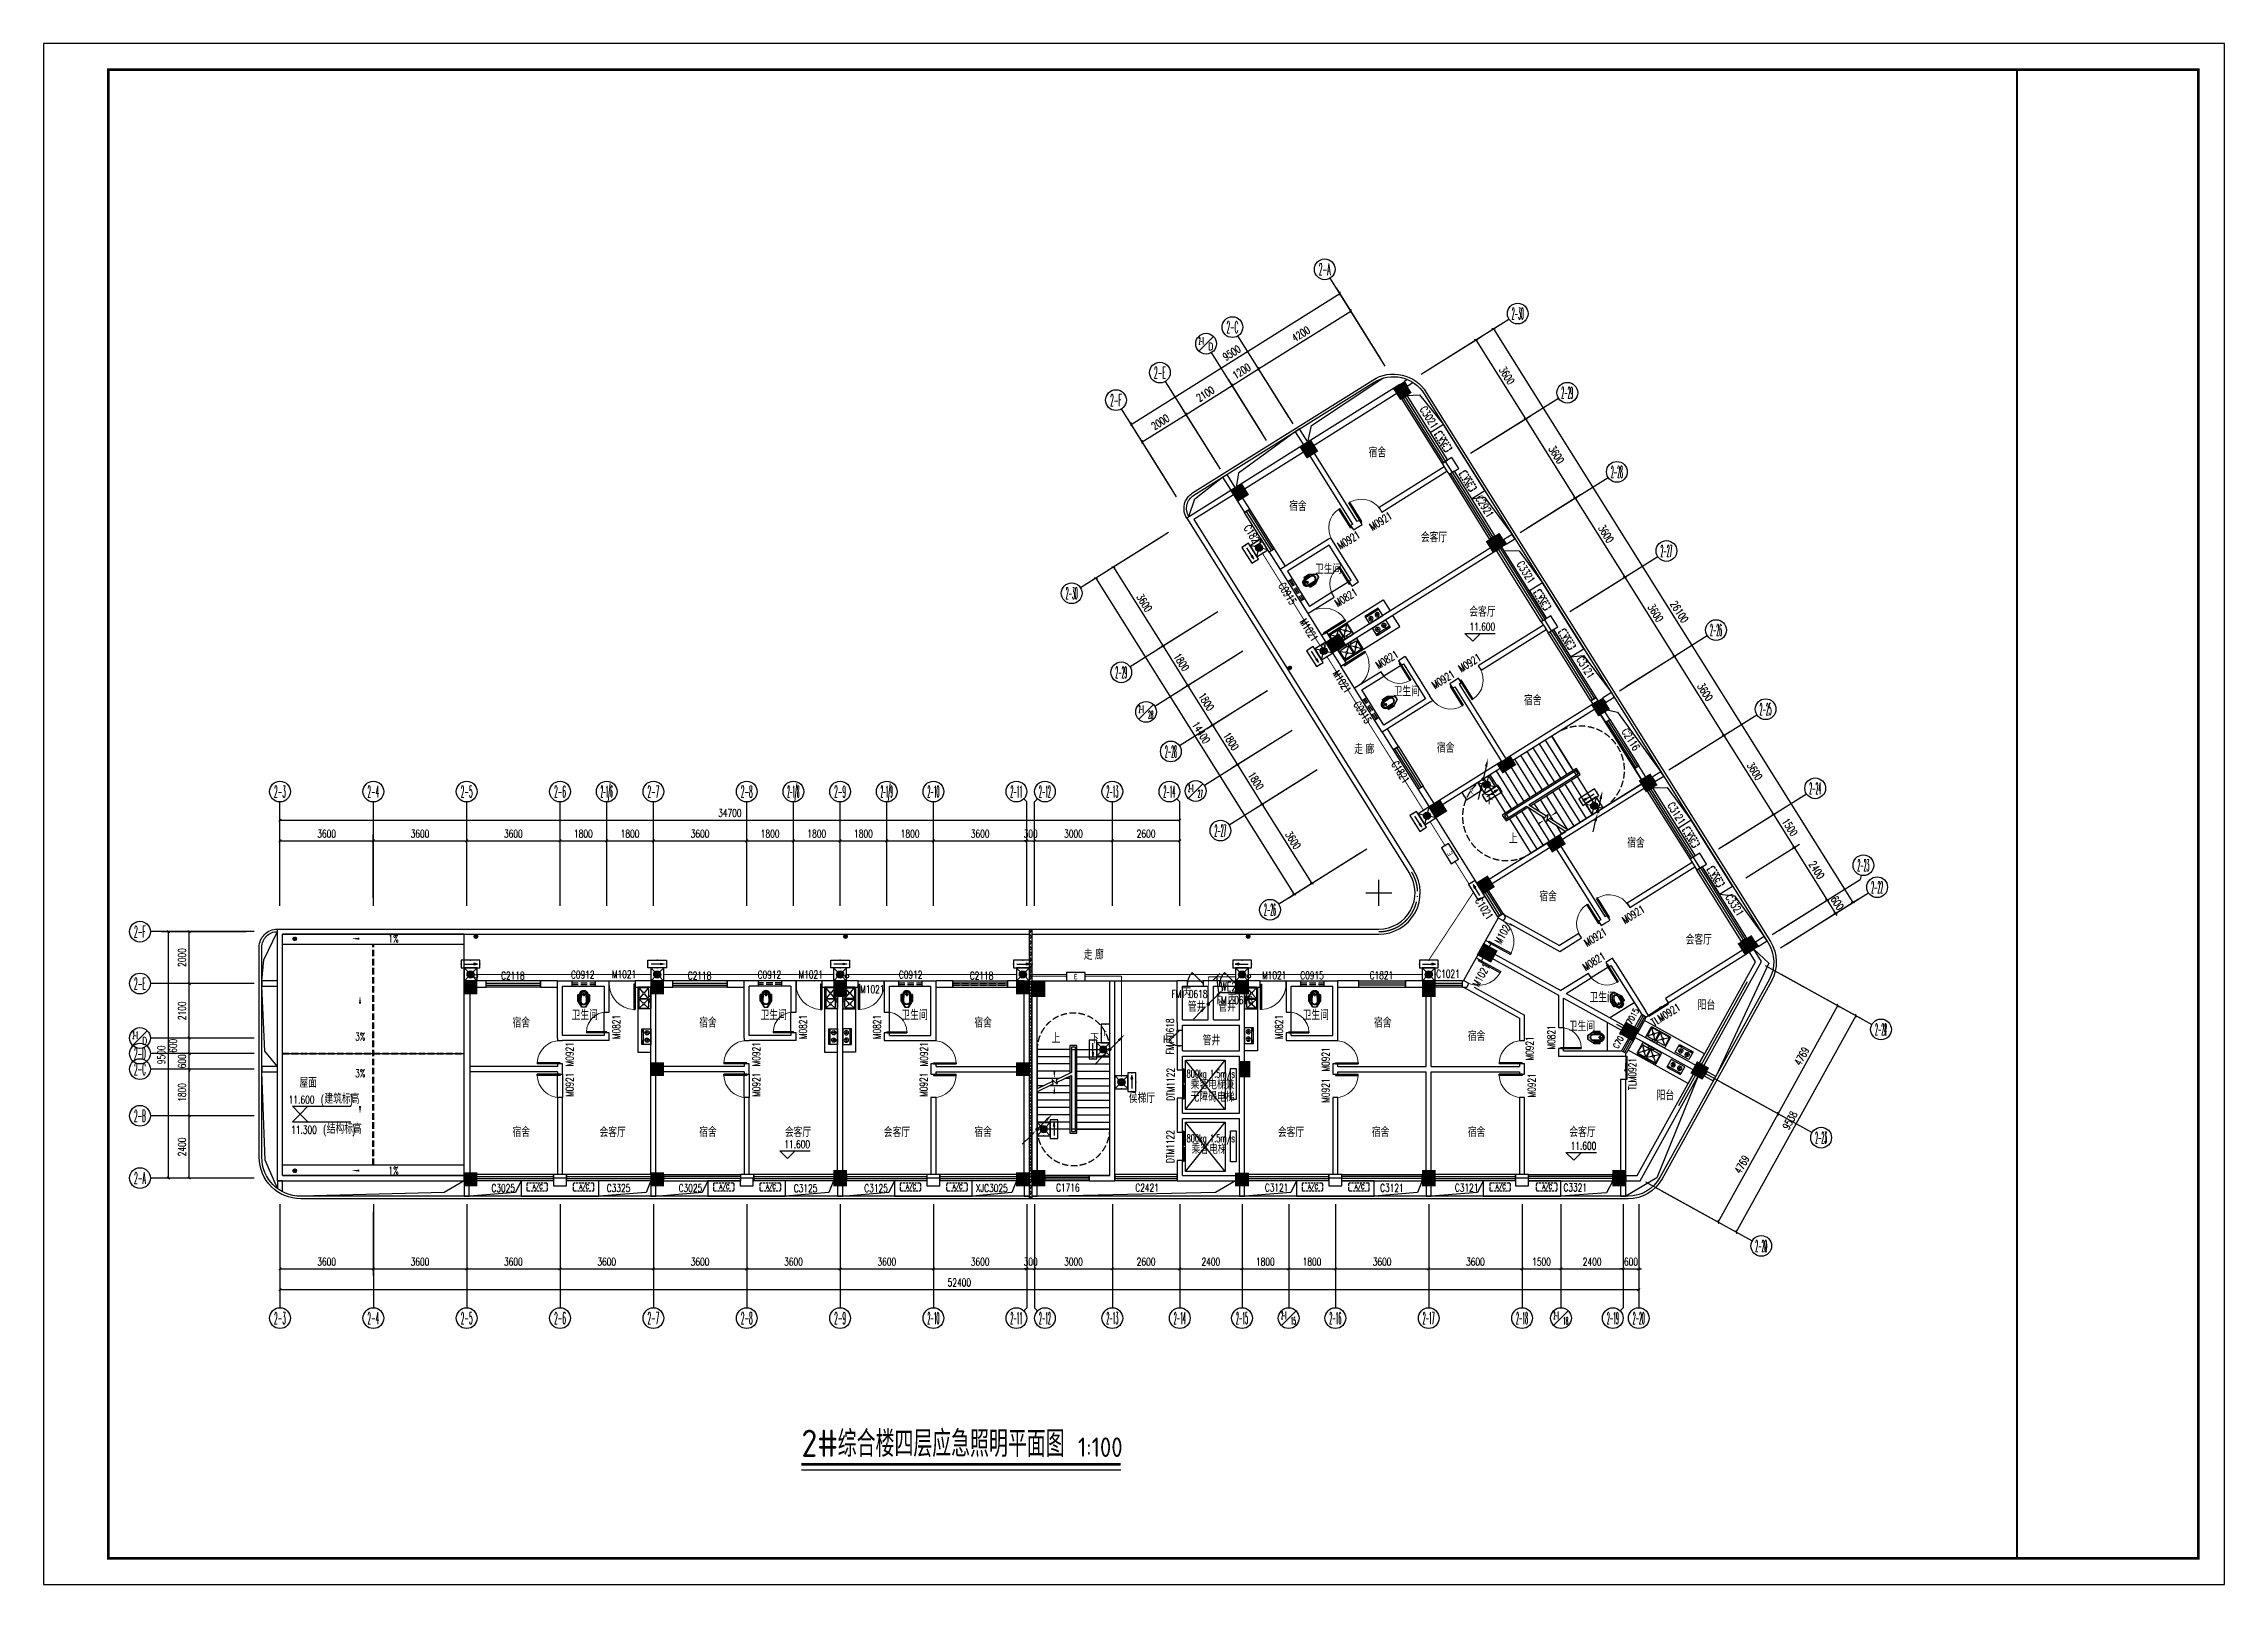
# Model space of a CAD drawing. Extents: x -9422388 to 15610651, y -1992469 to 953794.
# Drawn here: x 14814561 to 14898661, y -295137 to -235737 of the extents above; entities that cross this region are included whole.
import ezdxf
from ezdxf.enums import TextEntityAlignment as Align

# ---------------------------------------------------------------- set-up
doc = ezdxf.new("R2010")
doc.units = 0
doc.header["$LTSCALE"] = 1000
for name, pattern in [('( Hidden )', [0.375, 0.25, -0.125]), ('DASH', [0.35, 0.25, -0.1]), ('DOTE', [2.42, 2, -0.2, 0.02, -0.2])]:
    doc.linetypes.add(name, pattern=pattern)
for name, color, linetype in [('A-ANNO-IDEN', 3, 'Continuous'), ('A-DOOR', 141, 'Continuous'), ('A-DOOR-IDEN', 7, 'Continuous'), ('A-ELEV-LIN-0.3', 30, 'Continuous'), ('A-ELEV-LIN-0.4', 40, 'Continuous'), ('A-FLOR-EVTR', 2, 'Continuous'), ('A-FLOR-HVAC', 4, 'Continuous'), ('A-FLOR-OTHER1-ON', 253, 'Continuous'), ('A-SECT-DOOR', 141, 'Continuous'), ('AXIS', 3, 'Continuous'), ('AXIS_TEXT', 7, 'Continuous'), ('C-KZ', 2, 'Continuous'), ('C-Z-HATCH', 253, 'Continuous'), ('COLUMN', 9, 'Continuous'), ('DIM-应急', 3, 'Continuous'), ('DIM_ELEV', 3, 'Continuous'), ('DIM_SYMB', 3, 'Continuous'), ('DOTE', 1, 'Continuous'), ('EQUIP-应急', 3, 'Continuous'), ('LWIRE', 4, 'Continuous'), ('PUB_DIM', 3, 'Continuous'), ('PUB_TEXT', 7, 'Continuous'), ('PUB_TITLE', 4, 'Continuous'), ('STAIR', 2, 'Continuous'), ('WALL', 9, 'Continuous'), ('WALL-PARAPET', 6, 'Continuous'), ('WINDOW', 4, 'Continuous'), ('WINDOW_TEXT', 7, 'Continuous'), ('WIRE-应急', 1, 'DASH'), ('厨具', 4, 'Continuous'), ('洁具', 253, 'Continuous')]:
    doc.layers.add(name, color=color, linetype=linetype)
doc.styles.add('_TCH_AXIS', font='COMPLEX', dxfattribs={"bigfont": 'GBCBIG'})
doc.styles.add('_TCH_DIM', font='SIMPLEX', dxfattribs={"bigfont": 'GBCBIG'})
doc.styles.add('_TCH_DIM_T3', font='SIMPLEX', dxfattribs={"width": 0.705882, "bigfont": 'GBCBIG'})
doc.styles.add('_TCH_WINDOW', font='SIMPLEX', dxfattribs={"height": 3.5, "bigfont": 'GBCBIG'})
doc.styles.add('_TEL_ATTDEF', font='GBENOR', dxfattribs={"width": 0.8, "height": 3, "bigfont": 'GBCBIG'})
doc.styles.add('_TEL_DIM', font='SIMPLEX', dxfattribs={"width": 0.8, "height": 3.5, "bigfont": 'HZTXT'})
doc.styles.add('COMPLEX', font='COMPLEX')
doc.styles.get("Standard").update_dxf_attribs({"font": 'gbenor.shx', "bigfont": 'gbcbig.shx'})
doc.dimstyles.new('_TCH_ARCH&&100', dxfattribs={"dimtxt": 297.5, "dimasz": 100, "dimexe": 250, "dimexo": 300, "dimgap": 126.25, "dimtad": 1, "dimdec": 0, "dimzin": 0, "dimdsep": 46, "dimtxsty": '_TCH_DIM_T3', "dimblk": 'ARCHTICK', "dimcen": 0.09, "dimclrt": 7, "dimazin": 2, "dimtfac": 1, "dimtdec": 0, "dimtix": 1, "dimtmove": 2, "dimatfit": 3, "dimfxl": 0, "dimtolj": 1, "dimtzin": 0, "dimarcsym": 0})
pattern_1 = [(45, (0, 1223927.247), (-22.4506403, 22.4506403), []), (135, (0, 1223927.247), (-22.4506403, -22.4506403), [])]

msp = doc.modelspace()

# ---------------------------------------------------------------- texts
at = {"layer": 'A-ANNO-IDEN', "color": 7}
for s, height, p in [('2#', 1050, (14843785.14632, -290223.2944)), ('综合楼四层应急照明平面图', 1012.7659574, (14845185.14632, -290223.2944)), ('1:100', 750, (14854449.72079, -290223.2944))]:
    msp.add_text(s, height=height, dxfattribs=at).set_placement(p)
at = {"layer": 'DIM-应急', "color": 7, "style": '_TEL_DIM', "width": 0.64}
msp.add_text('WE2', height=350, dxfattribs=at).set_placement((14859956.71421, -272267.28194))

# ---------------------------------------------------------------- blocks, each defined once
blk = doc.blocks.new('$plan$00002871')
at = {"layer": '洁具', "color": 0}
for p, q in [((-15, -490), (-67, -490)), ((0, -475), (0, -423)), ((0, -505), (0, -557)), ((15, -490), (67, -490))]:
    blk.add_line(p, q, dxfattribs=at)
for points in [[(159, -508, -0.88995), (-159, -508, 0.380538), (-179, -491), (-210, -491, -0.414214), (-230, -471), (-230, -258, -0.144595), (-227, -247), (-73, -9, -0.254383), (-56, 0), (56, 0, -0.254383), (73, -9), (227, -247, -0.144595), (230, -258), (230, -471, -0.414214), (210, -491), (179, -491, 0.380538)], [(-149, -264, 1), (-149, -252), (-207, -252, 1), (-207, -264)], [(-148, -287, 1), (-148, -275), (-207, -275, 1), (-207, -287)], [(-147, -307, 1), (-147, -295), (-207, -295, 1), (-207, -307)], [(-146, -330, 1), (-146, -319), (-207, -319, 1), (-207, -330)], [(-146, -352, 1), (-146, -341), (-207, -341, 1), (-207, -352)], [(-145, -376, 1), (-145, -364), (-207, -364, 1), (-207, -376)], [(-144, -399, 1), (-144, -388), (-207, -388, 1), (-207, -399)], [(-143, -423, 1), (-143, -411), (-207, -411, 1), (-207, -423)], [(-141, -444, 1), (-141, -432), (-207, -432, 1), (-207, -444)], [(-141, -464, 1), (-141, -453), (-207, -453, 1), (-207, -464)], [(-149, -263, 1), (-149, -253), (-207, -253, 1), (-207, -263)], [(-148, -286, 1), (-148, -276), (-207, -276, 1), (-207, -286)], [(-147, -306, 1), (-147, -296), (-207, -296, 1), (-207, -306)], [(-146, -329, 1), (-146, -320), (-207, -320, 1), (-207, -329)], [(-146, -351, 1), (-146, -342), (-207, -342, 1), (-207, -351)], [(-145, -375, 1), (-145, -365), (-207, -365, 1), (-207, -375)], [(-144, -398, 1), (-144, -389), (-207, -389, 1), (-207, -398)], [(-143, -422, 1), (-143, -412), (-207, -412, 1), (-207, -422)], [(-141, -443, 1), (-141, -433), (-207, -433, 1), (-207, -443)], [(-141, -463, 1), (-141, -454), (-207, -454, 1), (-207, -463)], [(120, -491), (130, -252, 1.134994), (-130, -252), (-120, -491, 0.992594)], [(105, -490), (115, -251, 1.141146), (-115, -251), (-105, -490, 0.994896)], [(100, -490), (110, -251, 1.143479), (-110, -251), (-100, -490, 0.995777)], [(141, -444, -1), (141, -432), (207, -432, -1), (207, -444)], [(141, -464, -1), (141, -453), (207, -453, -1), (207, -464)], [(141, -443, -1), (141, -433), (207, -433, -1), (207, -443)], [(141, -463, -1), (141, -454), (207, -454, -1), (207, -463)], [(143, -423, -1), (143, -411), (207, -411, -1), (207, -423)], [(144, -399, -1), (144, -388), (207, -388, -1), (207, -399)], [(143, -422, -1), (143, -412), (207, -412, -1), (207, -422)], [(145, -376, -1), (145, -364), (207, -364, -1), (207, -376)], [(144, -398, -1), (144, -389), (207, -389, -1), (207, -398)], [(146, -352, -1), (146, -341), (207, -341, -1), (207, -352)], [(145, -375, -1), (145, -365), (207, -365, -1), (207, -375)], [(146, -330, -1), (146, -319), (207, -319, -1), (207, -330)], [(146, -351, -1), (146, -342), (207, -342, -1), (207, -351)], [(148, -287, -1), (148, -275), (207, -275, -1), (207, -287)], [(147, -307, -1), (147, -295), (207, -295, -1), (207, -307)], [(146, -329, -1), (146, -320), (207, -320, -1), (207, -329)], [(148, -286, -1), (148, -276), (207, -276, -1), (207, -286)], [(147, -306, -1), (147, -296), (207, -296, -1), (207, -306)], [(149, -264, -1), (149, -252), (207, -252, -1), (207, -264)], [(149, -263, -1), (149, -253), (207, -253, -1), (207, -263)]]:
    blk.add_lwpolyline(points, format="xyb", close=True, dxfattribs=at)
blk.add_lwpolyline([(-149, -507, 0.380538), (-179, -481), (-210, -481, -0.414214), (-220, -471), (-220, -258, -0.144595), (-218, -253), (-64, -15, -0.254383), (-56, -10), (56, -10, -0.254383), (64, -15), (218, -253, -0.144595), (220, -258), (220, -471, -0.414214), (210, -481), (179, -481, 0.380538), (149, -507, 0.380538)], format="xyb", dxfattribs=at)
for radius in [40, 31.7]:
    blk.add_circle((0, -490), radius, dxfattribs=at)
blk.add_arc((0, -490), 150, 186.66502, 353.33498, dxfattribs=at)
blk = doc.blocks.new('$plan$00002777')
at = {"layer": '厨具', "color": 0}
for p, q in [((-300, -284), (300, -284)), ((-267, -307), (-267, -318)), ((-257, -316), (-257, -333)), ((-192, -316), (-257, -316)), ((-257, -333), (-192, -333)), ((-192, -333), (-192, -316)), ((-176, -308), (-176, -318)), ((192, -308), (192, -318)), ((208, -316), (273, -316)), ((208, -333), (208, -316)), ((273, -333), (208, -333)), ((273, -316), (273, -333)), ((284, -307), (284, -318))]:
    blk.add_line(p, q, dxfattribs=at)
blk.add_lwpolyline([(300, 0), (-300, 0), (-300, -340), (300, -340)], close=True, dxfattribs=at)
for points in [[(-176, -308, 0.259034), (-178, -304, 0.076276), (-189, -299, 0.036515), (-203, -297, 0.026615), (-221, -296, 0.026615), (-240, -297, 0.036515), (-254, -299, 0.076276), (-265, -304, 0.259034), (-267, -308, 0.078462), (-267, -309, 0.056762)], [(-176, -318, 0.259034), (-178, -315, 0.076276), (-189, -310, 0.036515), (-203, -307, 0.026615), (-221, -306, 0.026615), (-240, -307, 0.036515), (-254, -310, 0.076276), (-265, -315, 0.259034), (-267, -318, 0.259034), (-265, -322, 0.056762), (-257, -326, 0.036515)], [(-192, -327, 0.008736), (-189, -327, 0.076276), (-178, -322, 0.259034), (-176, -318, 0.259034)], [(192, -308, -0.259034), (194, -304, -0.076276), (205, -299, -0.036515), (219, -297, -0.026615), (238, -296, -0.026615), (257, -297, -0.036515), (270, -299, -0.076276), (282, -304, -0.259034), (284, -308, -0.078462), (283, -309, -0.056762)], [(192, -318, -0.259034), (194, -315, -0.076276), (205, -310, -0.036515), (219, -307, -0.026615), (238, -306, -0.026615), (257, -307, -0.036515), (270, -310, -0.076276), (282, -315, -0.259034), (284, -318, -0.259034), (282, -322, -0.056762), (273, -326, -0.036515)], [(208, -327, -0.008736), (205, -327, -0.076276), (194, -322, -0.259034), (192, -318, -0.259034)]]:
    blk.add_lwpolyline(points, format="xyb", dxfattribs=at)
for centre, radius, start, end in [((-135, -143), 82.5, 0.96398, 0), ((-135, -143), 31.6, 0.65318, 0), ((151, -143), 82.5, 180, 179.03602), ((151, -143), 31.6, 180, 179.34682)]:
    blk.add_arc(centre, radius, start, end, dxfattribs=at)
blk = doc.blocks.new('$plan$00002763')
at = {"layer": '洁具', "color": 0}
for p, q in [((-395, -405), (-395, -132)), ((-381, -98), (-246, -241)), ((-246, -297), (-381, -440)), ((-345, -82), (-95, -82)), ((-95, -455), (-345, -455)), ((-59, -98), (-194, -241)), ((-194, -297), (-59, -440)), ((-45, -132), (-45, -405)), ((-20, -405), (-20, -132)), ((-6, -98), (161, -241)), ((161, -297), (-6, -440)), ((30, -82), (345, -82)), ((345, -455), (30, -455)), ((381, -98), (214, -241)), ((214, -297), (381, -440)), ((395, -132), (395, -405))]:
    blk.add_line(p, q, dxfattribs=at)
blk.add_lwpolyline([(-420, -25), (-420, -455, 0.200464), (-413, -473, 0.197353), (-395, -480), (395, -480, 0.19737), (413, -473, 0.200447), (420, -455), (420, -25, 0.200464), (413, -7, 0.197353), (395, 0), (-395, 0, 0.19737), (-413, -7, 0.200447), (-420, -25)], format="xyb", close=True, dxfattribs=at)
for centre, major_axis, start_param, end_param in [((-345, -132), (-50, 0), -1.570796, 0), ((-345, -405), (50, 0), 3.141593, 4.712389), ((-220, -269), (-38.6, 0), 3.141593, 9.424778), ((-136, -48), (-14.2, 0), 3.141593, 9.424778), ((-95, -132), (-50, 0), 3.141593, 4.712389), ((-95, -405), (50, 0), 4.712389, 6.283185), ((-36, -48), (-15.1, 0), 3.141593, 9.424778), ((30, -132), (-50, 0), -1.570796, 0), ((30, -405), (50, 0), 3.141593, 4.712389), ((64, -48), (-14.2, 0), 3.141593, 9.424778), ((188, -269), (-38.6, 0), 3.141593, 9.424778), ((345, -132), (-50, 0), 3.141593, 4.712389), ((345, -405), (50, 0), 4.712389, 6.283185)]:
    blk.add_ellipse(centre, major_axis=major_axis, ratio=0.9938, start_param=start_param, end_param=end_param, dxfattribs=at)
blk = doc.blocks.new('KTWJ1')
at = {"layer": 'A-FLOR-HVAC', "color": 0, "linetype": '( Hidden )', "ltscale": 0.3}
blk.add_lwpolyline([(152982, -14209, 0.414214), (153032, -14259), (153732, -14259, 0.414214), (153782, -14209), (153782, -14009, 0.414214), (153732, -13959), (153032, -13959, 0.414214), (152982, -14009)], format="xyb", close=True, dxfattribs=at)
at = {"layer": 'A-FLOR-HVAC', "color": 0, "style": '_TCH_WINDOW', "width": 0.705882}
blk.add_text('A/C', height=170, dxfattribs=at).set_placement((153214, -14188))
blk = doc.blocks.new('KTB')
at = {"layer": 'A-SECT-DOOR', "color": 0}
for points in [[(1060656, -376423), (1061320, -377483), (1061828, -377164), (1060235, -374622), (1059726, -374941), (1060390, -376000)], [(1064480, -382524), (1065143, -383583), (1065652, -383265), (1064059, -380723), (1063550, -381041), (1064214, -382101)], [(1070215, -391675), (1070879, -392734), (1071387, -392416), (1069794, -389874), (1069286, -390192), (1069950, -391252)], [(1033119, -403775), (1031869, -403775), (1031869, -404375), (1034869, -404375), (1034869, -403775), (1033619, -403775)], [(1040319, -403775), (1039069, -403775), (1039069, -404375), (1042069, -404375), (1042069, -403775), (1040819, -403775)], [(1055819, -403775), (1054569, -403775), (1054569, -404375), (1057569, -404375), (1057569, -403775), (1056319, -403775)], [(1063019, -403775), (1061769, -403775), (1061769, -404375), (1064769, -404375), (1064769, -403775), (1063519, -403775)]]:
    blk.add_lwpolyline(points, dxfattribs=at)
at = {"layer": 'A-FLOR-HVAC', "color": 8, "xscale": -1}
for p, rotation in [((966813, -252808), 122.0782976835921), ((967766, -254329), 122.0782976836109), ((970637, -258909), 122.0782976835921), ((971590, -260429), 122.0782976836109), ((976372, -268060), 122.0782976835921), ((977325, -269581), 122.0782976836109)]:
    blk.add_blockref('KTWJ1', p, dxfattribs=dict(at, rotation=rotation))
at = {"layer": 'A-FLOR-HVAC', "color": 8}
for p in [(879102, -389909), (880896, -389909), (886302, -389909), (888096, -389909), (901802, -389909), (903596, -389909), (909040, -389909), (910835, -389909)]:
    blk.add_blockref('KTWJ1', p, dxfattribs=at)
blk = doc.blocks.new('宿舍楼柱网1')
at = {"layer": 'C-Z-HATCH'}
h = blk.add_hatch(color=0, dxfattribs=at)
h.dxf.hatch_style = 1
h.paths.add_polyline_path([(645860, 167538), (646284, 167803), (646019, 168227), (645595, 167962)])
h = blk.add_hatch(color=0, dxfattribs=at)
h.dxf.hatch_style = 1
edge = h.paths.add_edge_path()
edge.add_line((642259, 165280), (642680, 165549))
edge.add_line((642680, 165549), (642415, 165973))
edge.add_line((642415, 165973), (641991, 165708))
edge.add_line((641991, 165708), (642262, 165283))
h = blk.add_hatch(color=0, dxfattribs=at)
h.dxf.hatch_style = 1
h.paths.add_polyline_path([(642259, 165280), (642683, 165545), (642418, 165969), (641994, 165704)])
h = blk.add_hatch(color=0, dxfattribs=at)
h.dxf.hatch_style = 1
h.paths.add_polyline_path([(639588, 163611), (640012, 163876), (639747, 164300), (639323, 164035)])
h = blk.add_hatch(color=0, dxfattribs=at)
h.dxf.hatch_style = 1
h.paths.add_polyline_path([(649437, 161642), (649946, 161960), (649681, 162384), (649172, 162066)])
h = blk.add_hatch(color=0, dxfattribs=at)
h.dxf.hatch_style = 1
h.paths.add_polyline_path([(643252, 157766), (643760, 158084), (643495, 158508), (642987, 158190)])
h = blk.add_hatch(color=0, dxfattribs=at)
h.dxf.hatch_style = 1
h.paths.add_polyline_path([(653505, 155340), (653929, 155605), (653664, 156029), (653240, 155764)])
h = blk.add_hatch(color=0, dxfattribs=at)
h.dxf.hatch_style = 1
h.paths.add_polyline_path([(649809, 153142), (650317, 153460), (650105, 153799), (649597, 153481)])
h = blk.add_hatch(color=0, dxfattribs=at)
h.dxf.hatch_style = 1
h.paths.add_polyline_path([(655338, 152417), (655762, 152682), (655497, 153106), (655073, 152841)])
h = blk.add_hatch(color=0, dxfattribs=at)
h.dxf.hatch_style = 1
h.paths.add_polyline_path([(647235, 151411), (647659, 151675), (647394, 152100), (646970, 151835)])
h = blk.add_hatch(color=0, dxfattribs=at)
h.dxf.hatch_style = 1
h.paths.add_polyline_path([(651721, 150092), (652229, 150410), (652017, 150749), (651509, 150431)])
h = blk.add_hatch(color=0, dxfattribs=at)
h.dxf.hatch_style = 1
h.paths.add_polyline_path([(649067, 148487), (649491, 148752), (649226, 149176), (648802, 148911)])
h = blk.add_hatch(color=0, dxfattribs=at)
h.dxf.hatch_style = 1
h.paths.add_polyline_path([(648829, 146138), (649071, 146576), (649596, 146285), (649354, 145848)])
h = blk.add_hatch(color=0, dxfattribs=at)
h.dxf.hatch_style = 1
h.paths.add_polyline_path([(659156, 146135), (659665, 146453), (659400, 146877), (658891, 146560)])
h = blk.add_hatch(color=0, dxfattribs=at)
h.dxf.hatch_style = 1
h.paths.add_polyline_path([(631658, 145126), (632158, 145126), (632158, 144526), (631658, 144526)])
h = blk.add_hatch(color=0, dxfattribs=at)
h.dxf.hatch_style = 1
h.paths.add_polyline_path([(639508, 145126), (640008, 145126), (640008, 144626), (639508, 144626)])
h = blk.add_hatch(color=0, dxfattribs=at)
h.dxf.hatch_style = 1
h.paths.add_polyline_path([(646708, 145126), (647208, 145126), (647208, 144526), (646708, 144526)])
h = blk.add_hatch(color=0, dxfattribs=at)
h.dxf.hatch_style = 1
h.paths.add_polyline_path([(654841, 142811), (655083, 143249), (654558, 143539), (654316, 143102)])
h = blk.add_hatch(color=0, dxfattribs=at)
h.dxf.hatch_style = 1
h.paths.add_polyline_path([(639658, 142026), (640058, 142026), (640058, 141426), (639658, 141426)])
h = blk.add_hatch(color=0, dxfattribs=at)
h.dxf.hatch_style = 1
h.paths.add_polyline_path([(657509, 141335), (657751, 141772), (657313, 142015), (657071, 141577)])
h = blk.add_hatch(color=0, dxfattribs=at)
h.dxf.hatch_style = 1
h.paths.add_polyline_path([(631658, 137826), (632158, 137826), (632158, 137226), (631658, 137226)])
h = blk.add_hatch(color=0, dxfattribs=at)
h.dxf.hatch_style = 1
h.paths.add_polyline_path([(639508, 137726), (640008, 137726), (640008, 137226), (639508, 137226)])
h = blk.add_hatch(color=0, dxfattribs=at)
h.dxf.hatch_style = 1
h.paths.add_polyline_path([(646708, 137826), (647208, 137826), (647208, 137226), (646708, 137226)])
h = blk.add_hatch(color=0, dxfattribs=at)
h.dxf.hatch_style = 1
h.paths.add_polyline_path([(654058, 137826), (654558, 137826), (654558, 137226), (654058, 137226)])
at = {"layer": 'C-KZ', "color": 0, "const_width": 30}
for points in [[(645860, 167538), (646281, 167806), (646016, 168231), (645592, 167966), (645863, 167540)], [(642259, 165280), (642680, 165549), (642415, 165973), (641991, 165708), (642262, 165283)], [(639588, 163611), (640012, 163876), (639747, 164300), (639323, 164035), (639588, 163611)], [(649440, 161638), (649946, 161960), (649681, 162384), (649172, 162066), (649437, 161642)], [(643252, 157766), (643760, 158084), (643495, 158508), (642987, 158190), (643252, 157766)], [(653510, 155343), (653929, 155605), (653664, 156029), (653240, 155764), (653505, 155340)], [(649809, 153142), (650317, 153460), (650105, 153799), (649597, 153481), (649809, 153142)], [(655338, 152417), (655762, 152682), (655497, 153106), (655073, 152841), (655338, 152417)], [(647235, 151411), (647659, 151675), (647394, 152100), (646970, 151835), (647235, 151411)], [(651721, 150092), (652229, 150410), (652017, 150749), (651509, 150431), (651721, 150092)], [(649067, 148487), (649491, 148752), (649226, 149176), (648802, 148911), (649067, 148487)], [(648829, 146138), (649071, 146576), (649596, 146285), (649354, 145848), (648829, 146138)], [(659156, 146135), (659665, 146453), (659400, 146877), (658891, 146560), (659156, 146135)], [(654841, 142811), (655083, 143249), (654558, 143539), (654316, 143102), (654841, 142811)], [(657509, 141335), (657751, 141772), (657313, 142015), (657071, 141577), (657509, 141335)]]:
    blk.add_lwpolyline(points, dxfattribs=at)
for points in [[(631658, 145126), (632158, 145126), (632158, 144526), (631658, 144526)], [(639508, 145126), (640008, 145126), (640008, 144626), (639508, 144626)], [(646708, 145126), (647208, 145126), (647208, 144526), (646708, 144526)], [(639658, 142026), (640058, 142026), (640058, 141426), (639658, 141426)], [(631658, 137826), (632158, 137826), (632158, 137226), (631658, 137226)], [(639508, 137726), (640008, 137726), (640008, 137226), (639508, 137226)], [(646708, 137826), (647208, 137826), (647208, 137226), (646708, 137226)], [(654058, 137826), (654558, 137826), (654558, 137226), (654058, 137226)]]:
    blk.add_lwpolyline(points, close=True, dxfattribs=at)
blk = doc.blocks.new('$DorLib2D$00000001')
at = {"color": 0}
for p, q in [((0.45, 0.975), (0.5, 0.975)), ((0.45, 0), (0.45, 0.975)), ((0.5, 0), (0.5, 0.975)), ((0.5, 0), (0.45, 0))]:
    blk.add_line(p, q, dxfattribs=at)
at = {"color": 0, "lineweight": 13}
blk.add_arc((0.475, 0), 0.975, 91.46928, 180, dxfattribs=at)
blk = doc.blocks.new('$TCHSYS$WIN2D')
at = {"color": 0}
for p, q in [((-0.5, 0.5), (0.5, 0.5)), ((-0.5, 0.5), (-0.5, -0.5)), ((0.5, 0.5), (0.5, -0.5)), ((0.5, 0.167), (-0.5, 0.167)), ((0.5, -0.167), (-0.5, -0.167)), ((-0.5, -0.5), (0.5, -0.5))]:
    blk.add_line(p, q, dxfattribs=at)
blk = doc.blocks.new('$DorLib2D$00000129')
at = {"color": 0, "linetype": 'Continuous'}
for p, q in [((-0.5, 0.545), (-0.5, 0.687)), ((-0.5, 0.687), (0.5, 0.687)), ((0.5, 0.545), (-0.5, 0.545)), ((-0.5, 0.5), (-0.5, 0.545)), ((-0.2, 0.437), (0.158, 0.437)), ((0.08, 0.341), (0.08, 0.437)), ((0.158, 0.437), (0.08, 0.341)), ((0.5, 0.687), (0.5, 0.545)), ((0.5, 0.5), (0.5, 0.545))]:
    blk.add_line(p, q, dxfattribs=at)
blk = doc.blocks.new('$DORLIB2D$00000127')
at = {"color": 0}
for points in [[(-0.533, 0.795), (-0.533, 0.69)], [(-0.033, 0.795), (-0.533, 0.795)], [(-0.033, 0.795), (-0.033, 0.69)], [(0.533, 0.795), (0.033, 0.795)], [(0.033, 0.795), (0.033, 0.69)], [(0.533, 0.795), (0.533, 0.69)], [(-0.033, 0.69), (-0.533, 0.69)], [(0.5, 0.5), (-0.5, 0.5)], [(0.533, 0.69), (0.033, 0.69)]]:
    blk.add_lwpolyline(points, dxfattribs=at)
blk = doc.blocks.new('$WINLIB2D$00000001')
at = {"color": 0}
for points in [[(-0.5, 0.5), (-0.5, -0.5)], [(-0.5, 0.5), (0.5, 0.5)], [(0.5, -0.5), (0.5, 0.5)], [(0.5, 0.167), (-0.5, 0.167)], [(0.5, -0.167), (-0.5, -0.167)], [(-0.5, -0.5), (0.5, -0.5)]]:
    blk.add_lwpolyline(points, dxfattribs=at)
blk = doc.blocks.new('$DorLib2D$00000114')
at = {"color": 0}
blk.add_line((0.5, 0), (-0.21, 0.71), dxfattribs=at)
blk.add_arc((0.5, 0), 1, 135, 180, dxfattribs=at)
blk = doc.blocks.new('_ArchTick')
at = {"color": 0, "linetype": 'ByBlock', "const_width": 0.4}
blk.add_lwpolyline([(-0.5, -0.5), (0.5, 0.5)], dxfattribs=at)
blk = doc.blocks.new('*D326')
at = {"layer": 'Defpoints', "color": 0, "transparency": 16777216}
for p in [(964978, 824425), (968041, 822730), (962669, 820252)]:
    blk.add_point(p, dxfattribs=at)
at = {"layer": 'PUB_DIM', "color": 0, "lineweight": -2, "transparency": 16777216}
for p, q in [((965241, 824280), (968259, 822609)), ((965732, 818558), (968041, 822730)), ((962932, 820107), (965950, 818437))]:
    blk.add_line(p, q, dxfattribs=at)
at = {"layer": 'PUB_DIM', "color": 0, "lineweight": -2, "transparency": 16777216, "xscale": 100, "yscale": 100, "zscale": 100}
for p, rotation in [((968041, 822730), 61.03914883823189), ((965732, 818558), 241.0391488382319)]:
    blk.add_blockref('_ArchTick', p, dxfattribs=dict(at, rotation=rotation))
at = {"layer": 'PUB_DIM', "color": 7, "transparency": 16777216, "insert": (966646, 820777), "char_height": 297.5, "attachment_point": 5, "rotation": 61.03915, "style": '_TCH_DIM_T3'}
blk.add_mtext('\\A1;4769', dxfattribs=at)
blk = doc.blocks.new('*D327')
at = {"layer": 'Defpoints', "color": 0, "transparency": 16777216}
for p in [(967288, 828598), (970350, 826903), (964978, 824425)]:
    blk.add_point(p, dxfattribs=at)
at = {"layer": 'PUB_DIM', "color": 0, "lineweight": -2, "transparency": 16777216}
for p, q in [((967550, 828452), (970569, 826782)), ((968041, 822730), (970350, 826903)), ((965241, 824280), (968259, 822609))]:
    blk.add_line(p, q, dxfattribs=at)
at = {"layer": 'PUB_DIM', "color": 0, "lineweight": -2, "transparency": 16777216, "xscale": 100, "yscale": 100, "zscale": 100}
for p, rotation in [((970350, 826903), 61.03914883823138), ((968041, 822730), 241.0391488382314)]:
    blk.add_blockref('_ArchTick', p, dxfattribs=dict(at, rotation=rotation))
at = {"layer": 'PUB_DIM', "color": 7, "transparency": 16777216, "insert": (968955, 824950), "char_height": 297.5, "attachment_point": 5, "rotation": 61.03915, "style": '_TCH_DIM_T3'}
blk.add_mtext('\\A1;4769', dxfattribs=at)
blk = doc.blocks.new('*D328')
at = {"layer": 'Defpoints', "color": 0, "transparency": 16777216}
for p in [(967288, 828598), (971050, 826516), (962669, 820252)]:
    blk.add_point(p, dxfattribs=at)
at = {"layer": 'PUB_DIM', "color": 0, "lineweight": -2, "transparency": 16777216}
for p, q in [((967550, 828452), (971269, 826395)), ((966431, 818170), (971050, 826516)), ((962932, 820107), (966650, 818049))]:
    blk.add_line(p, q, dxfattribs=at)
at = {"layer": 'PUB_DIM', "color": 0, "lineweight": -2, "transparency": 16777216, "xscale": 100, "yscale": 100, "zscale": 100}
for p, rotation in [((971050, 826516), 61.03914883811179), ((966431, 818170), 241.0391488381118)]:
    blk.add_blockref('_ArchTick', p, dxfattribs=dict(at, rotation=rotation))
at = {"layer": 'PUB_DIM', "color": 7, "transparency": 16777216, "insert": (968500, 822476), "char_height": 297.5, "attachment_point": 5, "rotation": 61.03915, "style": '_TCH_DIM_T3'}
blk.add_mtext('\\A1;9538', dxfattribs=at)
blk = doc.blocks.new('*D329')
at = {"layer": 'AXIS', "color": 0, "lineweight": -2, "transparency": 16777216}
for p, q in [((910269, 818952), (910269, 815702)), ((962669, 818952), (962669, 815702)), ((910269, 815952), (962669, 815952))]:
    blk.add_line(p, q, dxfattribs=at)
at = {"layer": 'Defpoints', "color": 0, "transparency": 16777216}
for p in [(910269, 819252), (962669, 819252), (962669, 815952)]:
    blk.add_point(p, dxfattribs=at)
at = {"layer": 'AXIS', "color": 0, "lineweight": -2, "transparency": 16777216, "xscale": 100, "yscale": 100, "zscale": 100, "rotation": 180}
blk.add_blockref('_ArchTick', (910269, 815952), dxfattribs=at)
at = {"layer": 'AXIS', "color": 0, "lineweight": -2, "transparency": 16777216, "xscale": 100, "yscale": 100, "zscale": 100}
blk.add_blockref('_ArchTick', (962669, 815952), dxfattribs=at)
at = {"layer": 'AXIS', "color": 7, "transparency": 16777216, "insert": (936469, 816227), "char_height": 297.5, "attachment_point": 5, "style": '_TCH_DIM_T3'}
blk.add_mtext('\\A1;52400', dxfattribs=at)
blk = doc.blocks.new('*D330')
at = {"layer": 'AXIS', "color": 0, "lineweight": -2, "transparency": 16777216}
for p, q in [((910269, 831053), (910269, 834302)), ((944969, 831053), (944969, 834302)), ((910269, 834052), (944969, 834052))]:
    blk.add_line(p, q, dxfattribs=at)
at = {"layer": 'Defpoints', "color": 0, "transparency": 16777216}
for p in [(944969, 834052), (910269, 830753), (944969, 830753)]:
    blk.add_point(p, dxfattribs=at)
at = {"layer": 'AXIS', "color": 0, "lineweight": -2, "transparency": 16777216, "xscale": 100, "yscale": 100, "zscale": 100, "rotation": 180}
blk.add_blockref('_ArchTick', (910269, 834052), dxfattribs=at)
at = {"layer": 'AXIS', "color": 0, "lineweight": -2, "transparency": 16777216, "xscale": 100, "yscale": 100, "zscale": 100}
blk.add_blockref('_ArchTick', (944969, 834052), dxfattribs=at)
at = {"layer": 'AXIS', "color": 7, "transparency": 16777216, "insert": (927619, 834327), "char_height": 297.5, "attachment_point": 5, "style": '_TCH_DIM_T3'}
blk.add_mtext('\\A1;34700', dxfattribs=at)
blk = doc.blocks.new('*D331')
at = {"layer": 'AXIS', "color": 0, "lineweight": -2, "transparency": 16777216}
for p, q in [((952736, 851814), (951010, 854568)), ((943093, 849311), (951143, 854356)), ((944686, 846769), (942960, 849523))]:
    blk.add_line(p, q, dxfattribs=at)
at = {"layer": 'Defpoints', "color": 0, "transparency": 16777216}
for p in [(951143, 854356), (952895, 851560), (944846, 846515)]:
    blk.add_point(p, dxfattribs=at)
at = {"layer": 'AXIS', "color": 0, "lineweight": -2, "transparency": 16777216, "xscale": 100, "yscale": 100, "zscale": 100}
for p, rotation in [((951143, 854356), 32.0782976762229), ((943093, 849311), 212.0782976762229)]:
    blk.add_blockref('_ArchTick', p, dxfattribs=dict(at, rotation=rotation))
at = {"layer": 'AXIS', "color": 7, "transparency": 16777216, "insert": (946972, 852067), "char_height": 297.5, "attachment_point": 5, "rotation": 32.0783, "style": '_TCH_DIM_T3'}
blk.add_mtext('\\A1;9500', dxfattribs=at)
blk = doc.blocks.new('*D332')
at = {"layer": 'AXIS', "color": 0, "lineweight": -2, "transparency": 16777216}
for p, q in [((943518, 848633), (945213, 849695)), ((946381, 847831), (945080, 849907)), ((944686, 846769), (943385, 848845))]:
    blk.add_line(p, q, dxfattribs=at)
at = {"layer": 'Defpoints', "color": 0, "transparency": 16777216}
for p in [(945213, 849695), (946540, 847577), (944846, 846515)]:
    blk.add_point(p, dxfattribs=at)
at = {"layer": 'AXIS', "color": 0, "lineweight": -2, "transparency": 16777216, "xscale": 100, "yscale": 100, "zscale": 100}
for p, rotation in [((945213, 849695), 32.07829767622157), ((943518, 848633), 212.0782976762216)]:
    blk.add_blockref('_ArchTick', p, dxfattribs=dict(at, rotation=rotation))
at = {"layer": 'AXIS', "color": 7, "transparency": 16777216, "insert": (944219, 849397), "char_height": 297.5, "attachment_point": 5, "rotation": 32.0783, "style": '_TCH_DIM_T3'}
blk.add_mtext('\\A1;2000', dxfattribs=at)
blk = doc.blocks.new('*D333')
at = {"layer": 'AXIS', "color": 0, "lineweight": -2, "transparency": 16777216}
for p, q in [((945213, 849695), (946992, 850811)), ((948161, 848947), (946859, 851023)), ((946381, 847831), (945080, 849907))]:
    blk.add_line(p, q, dxfattribs=at)
at = {"layer": 'Defpoints', "color": 0, "transparency": 16777216}
for p in [(946992, 850811), (948320, 848692), (946540, 847577)]:
    blk.add_point(p, dxfattribs=at)
at = {"layer": 'AXIS', "color": 0, "lineweight": -2, "transparency": 16777216, "xscale": 100, "yscale": 100, "zscale": 100}
for p, rotation in [((946992, 850811), 32.07829767622466), ((945213, 849695), 212.0782976762247)]:
    blk.add_blockref('_ArchTick', p, dxfattribs=dict(at, rotation=rotation))
at = {"layer": 'AXIS', "color": 7, "transparency": 16777216, "insert": (945956, 850486), "char_height": 297.5, "attachment_point": 5, "rotation": 32.0783, "style": '_TCH_DIM_T3'}
blk.add_mtext('\\A1;2100', dxfattribs=at)
blk = doc.blocks.new('*D334')
at = {"layer": 'AXIS', "color": 0, "lineweight": -2, "transparency": 16777216}
for p, q in [((946992, 850811), (948009, 851448)), ((949177, 849584), (947876, 851660)), ((948161, 848947), (946859, 851023))]:
    blk.add_line(p, q, dxfattribs=at)
at = {"layer": 'Defpoints', "color": 0, "transparency": 16777216}
for p in [(948009, 851448), (948320, 848692), (949337, 849330)]:
    blk.add_point(p, dxfattribs=at)
at = {"layer": 'AXIS', "color": 0, "lineweight": -2, "transparency": 16777216, "xscale": 100, "yscale": 100, "zscale": 100}
for p, rotation in [((948009, 851448), 32.07829767622238), ((946992, 850811), 212.0782976762224)]:
    blk.add_blockref('_ArchTick', p, dxfattribs=dict(at, rotation=rotation))
at = {"layer": 'AXIS', "color": 7, "transparency": 16777216, "insert": (947354, 851362), "char_height": 297.5, "attachment_point": 5, "rotation": 32.0783, "style": '_TCH_DIM_T3'}
blk.add_mtext('\\A1;1200', dxfattribs=at)
blk = doc.blocks.new('*D335')
at = {"layer": 'AXIS', "color": 0, "lineweight": -2, "transparency": 16777216}
for p, q in [((948009, 851448), (951568, 853679)), ((952736, 851814), (951435, 853890)), ((949177, 849584), (947876, 851660))]:
    blk.add_line(p, q, dxfattribs=at)
at = {"layer": 'Defpoints', "color": 0, "transparency": 16777216}
for p in [(951568, 853679), (952895, 851560), (949337, 849330)]:
    blk.add_point(p, dxfattribs=at)
at = {"layer": 'AXIS', "color": 0, "lineweight": -2, "transparency": 16777216, "xscale": 100, "yscale": 100, "zscale": 100}
for p, rotation in [((951568, 853679), 32.0782976762228), ((948009, 851448), 212.0782976762228)]:
    blk.add_blockref('_ArchTick', p, dxfattribs=dict(at, rotation=rotation))
at = {"layer": 'AXIS', "color": 7, "transparency": 16777216, "insert": (949642, 852796), "char_height": 297.5, "attachment_point": 5, "rotation": 32.0783, "style": '_TCH_DIM_T3'}
blk.add_mtext('\\A1;4200', dxfattribs=at)
blk = doc.blocks.new('_AXISO')
at = {"color": 0}
blk.add_circle((0, 0), 0.5, dxfattribs=at)
at = {"layer": 'AXIS_TEXT', "color": 0, "style": 'COMPLEX', "width": 1.041667}
blk.add_attdef('A', text='', height=0.56, dxfattribs=at).set_placement((-0.25, -0.28), (0.25, -0.28), align=Align.FIT)
blk = doc.blocks.new('*D336')
at = {"layer": 'AXIS', "color": 0, "lineweight": -2, "transparency": 16777216}
for p, q in [((908969, 829752), (905719, 829752)), ((905969, 820252), (905969, 829752)), ((908969, 820252), (905719, 820252))]:
    blk.add_line(p, q, dxfattribs=at)
at = {"layer": 'Defpoints', "color": 0, "transparency": 16777216}
for p in [(905969, 829752), (909269, 829752), (909269, 820252)]:
    blk.add_point(p, dxfattribs=at)
at = {"layer": 'AXIS', "color": 0, "lineweight": -2, "transparency": 16777216, "xscale": 100, "yscale": 100, "zscale": 100}
for p, rotation in [((905969, 829752), 90), ((905969, 820252), 270)]:
    blk.add_blockref('_ArchTick', p, dxfattribs=dict(at, rotation=rotation))
at = {"layer": 'AXIS', "color": 7, "transparency": 16777216, "insert": (905694, 825002), "char_height": 297.5, "attachment_point": 5, "rotation": 90, "style": '_TCH_DIM_T3'}
blk.add_mtext('\\A1;9500', dxfattribs=at)
blk = doc.blocks.new('*D337')
at = {"layer": 'AXIS', "color": 0, "lineweight": -2, "transparency": 16777216}
for p, q in [((908969, 822652), (906519, 822652)), ((906769, 820252), (906769, 822652)), ((908969, 820252), (906519, 820252))]:
    blk.add_line(p, q, dxfattribs=at)
at = {"layer": 'Defpoints', "color": 0, "transparency": 16777216}
for p in [(906769, 822652), (909269, 822652), (909269, 820252)]:
    blk.add_point(p, dxfattribs=at)
at = {"layer": 'AXIS', "color": 0, "lineweight": -2, "transparency": 16777216, "xscale": 100, "yscale": 100, "zscale": 100}
for p, rotation in [((906769, 822652), 90), ((906769, 820252), 270)]:
    blk.add_blockref('_ArchTick', p, dxfattribs=dict(at, rotation=rotation))
at = {"layer": 'AXIS', "color": 7, "transparency": 16777216, "insert": (906494, 821452), "char_height": 297.5, "attachment_point": 5, "rotation": 90, "style": '_TCH_DIM_T3'}
blk.add_mtext('\\A1;2400', dxfattribs=at)
blk = doc.blocks.new('*D338')
at = {"layer": 'AXIS', "color": 0, "lineweight": -2, "transparency": 16777216}
for p, q in [((908969, 824452), (906519, 824452)), ((906769, 822652), (906769, 824452)), ((908969, 822652), (906519, 822652))]:
    blk.add_line(p, q, dxfattribs=at)
at = {"layer": 'Defpoints', "color": 0, "transparency": 16777216}
for p in [(906769, 824452), (909269, 824452), (909269, 822652)]:
    blk.add_point(p, dxfattribs=at)
at = {"layer": 'AXIS', "color": 0, "lineweight": -2, "transparency": 16777216, "xscale": 100, "yscale": 100, "zscale": 100}
for p, rotation in [((906769, 824452), 90), ((906769, 822652), 270)]:
    blk.add_blockref('_ArchTick', p, dxfattribs=dict(at, rotation=rotation))
at = {"layer": 'AXIS', "color": 7, "transparency": 16777216, "insert": (906494, 823552), "char_height": 297.5, "attachment_point": 5, "rotation": 90, "style": '_TCH_DIM_T3'}
blk.add_mtext('\\A1;1800', dxfattribs=at)
blk = doc.blocks.new('*D339')
at = {"layer": 'AXIS', "color": 0, "lineweight": -2, "transparency": 16777216}
for p, q in [((908969, 825052), (906519, 825052)), ((906769, 825052), (906769, 825152)), ((906769, 824452), (906769, 825052)), ((908969, 824452), (906519, 824452)), ((906769, 824452), (906769, 824352))]:
    blk.add_line(p, q, dxfattribs=at)
at = {"layer": 'Defpoints', "color": 0, "transparency": 16777216}
for p in [(906769, 825052), (909269, 825052), (909269, 824452)]:
    blk.add_point(p, dxfattribs=at)
at = {"layer": 'AXIS', "color": 0, "lineweight": -2, "transparency": 16777216, "xscale": 100, "yscale": 100, "zscale": 100}
for p, rotation in [((906769, 825052), 270), ((906769, 824452), 90)]:
    blk.add_blockref('_ArchTick', p, dxfattribs=dict(at, rotation=rotation))
at = {"layer": 'AXIS', "color": 7, "transparency": 16777216, "insert": (906494, 824752), "char_height": 297.5, "attachment_point": 5, "rotation": 90, "style": '_TCH_DIM_T3'}
blk.add_mtext('\\A1;600', dxfattribs=at)
blk = doc.blocks.new('*D340')
at = {"layer": 'AXIS', "color": 0, "lineweight": -2, "transparency": 16777216}
for p, q in [((908969, 825652), (906519, 825652)), ((908969, 825052), (906519, 825052)), ((906769, 825052), (906769, 825652))]:
    blk.add_line(p, q, dxfattribs=at)
at = {"layer": 'Defpoints', "color": 0, "transparency": 16777216}
for p in [(906769, 825652), (909269, 825652), (909269, 825052)]:
    blk.add_point(p, dxfattribs=at)
at = {"layer": 'AXIS', "color": 0, "lineweight": -2, "transparency": 16777216, "xscale": 100, "yscale": 100, "zscale": 100}
for p, rotation in [((906769, 825652), 90), ((906769, 825052), 270)]:
    blk.add_blockref('_ArchTick', p, dxfattribs=dict(at, rotation=rotation))
at = {"layer": 'AXIS', "color": 7, "transparency": 16777216, "insert": (906144, 825352), "char_height": 297.5, "attachment_point": 5, "rotation": 90, "style": '_TCH_DIM_T3'}
blk.add_mtext('\\A1;600', dxfattribs=at)
blk = doc.blocks.new('*D341')
at = {"layer": 'AXIS', "color": 0, "lineweight": -2, "transparency": 16777216}
for p, q in [((908969, 827753), (906519, 827753)), ((906769, 825652), (906769, 827753)), ((908969, 825652), (906519, 825652))]:
    blk.add_line(p, q, dxfattribs=at)
at = {"layer": 'Defpoints', "color": 0, "transparency": 16777216}
for p in [(906769, 827753), (909269, 827753), (909269, 825652)]:
    blk.add_point(p, dxfattribs=at)
at = {"layer": 'AXIS', "color": 0, "lineweight": -2, "transparency": 16777216, "xscale": 100, "yscale": 100, "zscale": 100}
for p, rotation in [((906769, 827753), 90), ((906769, 825652), 270)]:
    blk.add_blockref('_ArchTick', p, dxfattribs=dict(at, rotation=rotation))
at = {"layer": 'AXIS', "color": 7, "transparency": 16777216, "insert": (906494, 826703), "char_height": 297.5, "attachment_point": 5, "rotation": 90, "style": '_TCH_DIM_T3'}
blk.add_mtext('\\A1;2100', dxfattribs=at)
blk = doc.blocks.new('*D342')
at = {"layer": 'AXIS', "color": 0, "lineweight": -2, "transparency": 16777216}
for p, q in [((908969, 829752), (906519, 829752)), ((906769, 827753), (906769, 829752)), ((908969, 827753), (906519, 827753))]:
    blk.add_line(p, q, dxfattribs=at)
at = {"layer": 'Defpoints', "color": 0, "transparency": 16777216}
for p in [(906769, 829752), (909269, 829752), (909269, 827753)]:
    blk.add_point(p, dxfattribs=at)
at = {"layer": 'AXIS', "color": 0, "lineweight": -2, "transparency": 16777216, "xscale": 100, "yscale": 100, "zscale": 100}
for p, rotation in [((906769, 829752), 90), ((906769, 827753), 270)]:
    blk.add_blockref('_ArchTick', p, dxfattribs=dict(at, rotation=rotation))
at = {"layer": 'AXIS', "color": 7, "transparency": 16777216, "insert": (906494, 828753), "char_height": 297.5, "attachment_point": 5, "rotation": 90, "style": '_TCH_DIM_T3'}
blk.add_mtext('\\A1;2000', dxfattribs=at)
blk = doc.blocks.new('*D343')
at = {"layer": 'AXIS', "color": 0, "lineweight": -2, "transparency": 16777216}
for p, q in [((954528, 851403), (957282, 853129)), ((957070, 852997), (970931, 830881)), ((968389, 829288), (971143, 831014))]:
    blk.add_line(p, q, dxfattribs=at)
at = {"layer": 'Defpoints', "color": 0, "transparency": 16777216}
for p in [(954274, 851244), (970931, 830881), (968135, 829129)]:
    blk.add_point(p, dxfattribs=at)
at = {"layer": 'AXIS', "color": 0, "lineweight": -2, "transparency": 16777216, "xscale": 100, "yscale": 100, "zscale": 100}
for p, rotation in [((957070, 852997), 122.0782976762227), ((970931, 830881), 302.0782976762227)]:
    blk.add_blockref('_ArchTick', p, dxfattribs=dict(at, rotation=rotation))
at = {"layer": 'AXIS', "color": 7, "transparency": 16777216, "insert": (964234, 842085), "char_height": 297.5, "attachment_point": 5, "rotation": 302.0783, "style": '_TCH_DIM_T3'}
blk.add_mtext('\\A1;26100', dxfattribs=at)
blk = doc.blocks.new('*D344')
at = {"layer": 'AXIS', "color": 0, "lineweight": -2, "transparency": 16777216}
for p, q in [((968070, 829797), (970146, 831098)), ((969935, 830965), (969881, 831050)), ((969935, 830965), (970253, 830457)), ((968389, 829288), (970465, 830589)), ((970253, 830457), (970306, 830372))]:
    blk.add_line(p, q, dxfattribs=at)
at = {"layer": 'Defpoints', "color": 0, "transparency": 16777216}
for p in [(970253, 830457), (967816, 829637), (968135, 829129)]:
    blk.add_point(p, dxfattribs=at)
at = {"layer": 'AXIS', "color": 0, "lineweight": -2, "transparency": 16777216, "xscale": 100, "yscale": 100, "zscale": 100}
for p, rotation in [((969935, 830965), 302.078297676221), ((970253, 830457), 122.078297676221)]:
    blk.add_blockref('_ArchTick', p, dxfattribs=dict(at, rotation=rotation))
at = {"layer": 'AXIS', "color": 7, "transparency": 16777216, "insert": (970327, 830857), "char_height": 297.5, "attachment_point": 5, "rotation": 302.0783, "style": '_TCH_DIM_T3'}
blk.add_mtext('\\A1;600', dxfattribs=at)
blk = doc.blocks.new('*D345')
at = {"layer": 'AXIS', "color": 0, "lineweight": -2, "transparency": 16777216}
for p, q in [((966796, 831830), (968872, 833131)), ((968660, 832998), (969935, 830965)), ((968070, 829797), (970146, 831098))]:
    blk.add_line(p, q, dxfattribs=at)
at = {"layer": 'Defpoints', "color": 0, "transparency": 16777216}
for p in [(966542, 831671), (969935, 830965), (967816, 829637)]:
    blk.add_point(p, dxfattribs=at)
at = {"layer": 'AXIS', "color": 0, "lineweight": -2, "transparency": 16777216, "xscale": 100, "yscale": 100, "zscale": 100}
for p, rotation in [((968660, 832998), 122.0782976762225), ((969935, 830965), 302.0782976762225)]:
    blk.add_blockref('_ArchTick', p, dxfattribs=dict(at, rotation=rotation))
at = {"layer": 'AXIS', "color": 7, "transparency": 16777216, "insert": (969530, 832128), "char_height": 297.5, "attachment_point": 5, "rotation": 302.0783, "style": '_TCH_DIM_T3'}
blk.add_mtext('\\A1;2400', dxfattribs=at)
blk = doc.blocks.new('*D346')
at = {"layer": 'AXIS', "color": 0, "lineweight": -2, "transparency": 16777216}
for p, q in [((965999, 833101), (968075, 834402)), ((967863, 834269), (968660, 832998)), ((966796, 831830), (968872, 833131))]:
    blk.add_line(p, q, dxfattribs=at)
at = {"layer": 'Defpoints', "color": 0, "transparency": 16777216}
for p in [(965745, 832942), (968660, 832998), (966542, 831671)]:
    blk.add_point(p, dxfattribs=at)
at = {"layer": 'AXIS', "color": 0, "lineweight": -2, "transparency": 16777216, "xscale": 100, "yscale": 100, "zscale": 100}
for p, rotation in [((967863, 834269), 122.0782976762241), ((968660, 832998), 302.0782976762241)]:
    blk.add_blockref('_ArchTick', p, dxfattribs=dict(at, rotation=rotation))
at = {"layer": 'AXIS', "color": 7, "transparency": 16777216, "insert": (968495, 833780), "char_height": 297.5, "attachment_point": 5, "rotation": 302.0783, "style": '_TCH_DIM_T3'}
blk.add_mtext('\\A1;1500', dxfattribs=at)
blk = doc.blocks.new('*D347')
at = {"layer": 'AXIS', "color": 0, "lineweight": -2, "transparency": 16777216}
for p, q in [((964087, 836151), (966163, 837453)), ((965951, 837320), (967863, 834269)), ((965999, 833101), (968075, 834402))]:
    blk.add_line(p, q, dxfattribs=at)
at = {"layer": 'Defpoints', "color": 0, "transparency": 16777216}
for p in [(963833, 835992), (967863, 834269), (965745, 832942)]:
    blk.add_point(p, dxfattribs=at)
at = {"layer": 'AXIS', "color": 0, "lineweight": -2, "transparency": 16777216, "xscale": 100, "yscale": 100, "zscale": 100}
for p, rotation in [((965951, 837320), 122.0782976762228), ((967863, 834269), 302.0782976762228)]:
    blk.add_blockref('_ArchTick', p, dxfattribs=dict(at, rotation=rotation))
at = {"layer": 'AXIS', "color": 7, "transparency": 16777216, "insert": (967140, 835941), "char_height": 297.5, "attachment_point": 5, "rotation": 302.0783, "style": '_TCH_DIM_T3'}
blk.add_mtext('\\A1;3600', dxfattribs=at)
blk = doc.blocks.new('*D348')
at = {"layer": 'AXIS', "color": 0, "lineweight": -2, "transparency": 16777216}
for p, q in [((962176, 839202), (964251, 840503)), ((964040, 840370), (965951, 837320)), ((964087, 836151), (966163, 837453))]:
    blk.add_line(p, q, dxfattribs=at)
at = {"layer": 'Defpoints', "color": 0, "transparency": 16777216}
for p in [(961921, 839043), (965951, 837320), (963833, 835992)]:
    blk.add_point(p, dxfattribs=at)
at = {"layer": 'AXIS', "color": 0, "lineweight": -2, "transparency": 16777216, "xscale": 100, "yscale": 100, "zscale": 100}
for p, rotation in [((964040, 840370), 122.0782976762226), ((965951, 837320), 302.0782976762227)]:
    blk.add_blockref('_ArchTick', p, dxfattribs=dict(at, rotation=rotation))
at = {"layer": 'AXIS', "color": 7, "transparency": 16777216, "insert": (965229, 838991), "char_height": 297.5, "attachment_point": 5, "rotation": 302.0783, "style": '_TCH_DIM_T3'}
blk.add_mtext('\\A1;3600', dxfattribs=at)
blk = doc.blocks.new('*D349')
at = {"layer": 'AXIS', "color": 0, "lineweight": -2, "transparency": 16777216}
for p, q in [((960264, 842252), (962340, 843553)), ((962128, 843421), (964040, 840370)), ((962176, 839202), (964251, 840503))]:
    blk.add_line(p, q, dxfattribs=at)
at = {"layer": 'Defpoints', "color": 0, "transparency": 16777216}
for p in [(960009, 842093), (964040, 840370), (961921, 839043)]:
    blk.add_point(p, dxfattribs=at)
at = {"layer": 'AXIS', "color": 0, "lineweight": -2, "transparency": 16777216, "xscale": 100, "yscale": 100, "zscale": 100}
for p, rotation in [((962128, 843421), 122.078297676223), ((964040, 840370), 302.078297676223)]:
    blk.add_blockref('_ArchTick', p, dxfattribs=dict(at, rotation=rotation))
at = {"layer": 'AXIS', "color": 7, "transparency": 16777216, "insert": (963317, 842041), "char_height": 297.5, "attachment_point": 5, "rotation": 302.0783, "style": '_TCH_DIM_T3'}
blk.add_mtext('\\A1;3600', dxfattribs=at)
blk = doc.blocks.new('*D350')
at = {"layer": 'AXIS', "color": 0, "lineweight": -2, "transparency": 16777216}
for p, q in [((958352, 845303), (960428, 846604)), ((960216, 846471), (962128, 843421)), ((960264, 842252), (962340, 843553))]:
    blk.add_line(p, q, dxfattribs=at)
at = {"layer": 'Defpoints', "color": 0, "transparency": 16777216}
for p in [(958098, 845143), (962128, 843421), (960009, 842093)]:
    blk.add_point(p, dxfattribs=at)
at = {"layer": 'AXIS', "color": 0, "lineweight": -2, "transparency": 16777216, "xscale": 100, "yscale": 100, "zscale": 100}
for p, rotation in [((960216, 846471), 122.0782976762224), ((962128, 843421), 302.0782976762225)]:
    blk.add_blockref('_ArchTick', p, dxfattribs=dict(at, rotation=rotation))
at = {"layer": 'AXIS', "color": 7, "transparency": 16777216, "insert": (961405, 845092), "char_height": 297.5, "attachment_point": 5, "rotation": 302.0783, "style": '_TCH_DIM_T3'}
blk.add_mtext('\\A1;3600', dxfattribs=at)
blk = doc.blocks.new('*D351')
at = {"layer": 'AXIS', "color": 0, "lineweight": -2, "transparency": 16777216}
for p, q in [((956440, 848353), (958516, 849654)), ((958304, 849521), (960216, 846471)), ((958352, 845303), (960428, 846604))]:
    blk.add_line(p, q, dxfattribs=at)
at = {"layer": 'Defpoints', "color": 0, "transparency": 16777216}
for p in [(956186, 848194), (960216, 846471), (958098, 845143)]:
    blk.add_point(p, dxfattribs=at)
at = {"layer": 'AXIS', "color": 0, "lineweight": -2, "transparency": 16777216, "xscale": 100, "yscale": 100, "zscale": 100}
for p, rotation in [((958304, 849521), 122.0782976762219), ((960216, 846471), 302.0782976762218)]:
    blk.add_blockref('_ArchTick', p, dxfattribs=dict(at, rotation=rotation))
at = {"layer": 'AXIS', "color": 7, "transparency": 16777216, "insert": (959493, 848142), "char_height": 297.5, "attachment_point": 5, "rotation": 302.0783, "style": '_TCH_DIM_T3'}
blk.add_mtext('\\A1;3600', dxfattribs=at)
blk = doc.blocks.new('*D352')
at = {"layer": 'AXIS', "color": 0, "lineweight": -2, "transparency": 16777216}
for p, q in [((954528, 851403), (956604, 852704)), ((956392, 852572), (958304, 849521)), ((956440, 848353), (958516, 849654))]:
    blk.add_line(p, q, dxfattribs=at)
at = {"layer": 'Defpoints', "color": 0, "transparency": 16777216}
for p in [(954274, 851244), (958304, 849521), (956186, 848194)]:
    blk.add_point(p, dxfattribs=at)
at = {"layer": 'AXIS', "color": 0, "lineweight": -2, "transparency": 16777216, "xscale": 100, "yscale": 100, "zscale": 100}
for p, rotation in [((956392, 852572), 122.078297676223), ((958304, 849521), 302.078297676223)]:
    blk.add_blockref('_ArchTick', p, dxfattribs=dict(at, rotation=rotation))
at = {"layer": 'AXIS', "color": 7, "transparency": 16777216, "insert": (957581, 851193), "char_height": 297.5, "attachment_point": 5, "rotation": 302.0783, "style": '_TCH_DIM_T3'}
blk.add_mtext('\\A1;3600', dxfattribs=at)
blk = doc.blocks.new('*D353')
at = {"layer": 'AXIS', "color": 0, "lineweight": -2, "transparency": 16777216}
for p, q in [((944275, 844977), (941522, 843251)), ((941733, 843384), (949381, 831182)), ((951923, 832776), (949169, 831050))]:
    blk.add_line(p, q, dxfattribs=at)
at = {"layer": 'Defpoints', "color": 0, "transparency": 16777216}
for p in [(944530, 845137), (952177, 832935), (949381, 831182)]:
    blk.add_point(p, dxfattribs=at)
at = {"layer": 'AXIS', "color": 0, "lineweight": -2, "transparency": 16777216, "xscale": 100, "yscale": 100, "zscale": 100}
for p, rotation in [((941733, 843384), 122.0782976762225), ((949381, 831182), 302.0782976762226)]:
    blk.add_blockref('_ArchTick', p, dxfattribs=dict(at, rotation=rotation))
at = {"layer": 'AXIS', "color": 7, "transparency": 16777216, "insert": (945790, 837429), "char_height": 297.5, "attachment_point": 5, "rotation": 302.0783, "style": '_TCH_DIM_T3'}
blk.add_mtext('\\A1;14400', dxfattribs=at)
blk = doc.blocks.new('*D354')
at = {"layer": 'AXIS', "color": 0, "lineweight": -2, "transparency": 16777216}
for p, q in [((950011, 835826), (947935, 834525)), ((948147, 834658), (950059, 831607)), ((951923, 832776), (949847, 831474))]:
    blk.add_line(p, q, dxfattribs=at)
at = {"layer": 'Defpoints', "color": 0, "transparency": 16777216}
for p in [(950265, 835985), (952177, 832935), (950059, 831607)]:
    blk.add_point(p, dxfattribs=at)
at = {"layer": 'AXIS', "color": 0, "lineweight": -2, "transparency": 16777216, "xscale": 100, "yscale": 100, "zscale": 100}
for p, rotation in [((948147, 834658), 122.0782976762238), ((950059, 831607), 302.0782976762238)]:
    blk.add_blockref('_ArchTick', p, dxfattribs=dict(at, rotation=rotation))
at = {"layer": 'AXIS', "color": 7, "transparency": 16777216, "insert": (949336, 833279), "char_height": 297.5, "attachment_point": 5, "rotation": 302.0783, "style": '_TCH_DIM_T3'}
blk.add_mtext('\\A1;3600', dxfattribs=at)
blk = doc.blocks.new('*D355')
at = {"layer": 'AXIS', "color": 0, "lineweight": -2, "transparency": 16777216}
for p, q in [((949055, 837351), (946979, 836050)), ((947191, 836183), (948147, 834658)), ((950011, 835826), (947935, 834525))]:
    blk.add_line(p, q, dxfattribs=at)
at = {"layer": 'Defpoints', "color": 0, "transparency": 16777216}
for p in [(949309, 837511), (950265, 835985), (948147, 834658)]:
    blk.add_point(p, dxfattribs=at)
at = {"layer": 'AXIS', "color": 0, "lineweight": -2, "transparency": 16777216, "xscale": 100, "yscale": 100, "zscale": 100}
for p, rotation in [((947191, 836183), 122.0782976762219), ((948147, 834658), 302.0782976762218)]:
    blk.add_blockref('_ArchTick', p, dxfattribs=dict(at, rotation=rotation))
at = {"layer": 'AXIS', "color": 7, "transparency": 16777216, "insert": (947902, 835566), "char_height": 297.5, "attachment_point": 5, "rotation": 302.0783, "style": '_TCH_DIM_T3'}
blk.add_mtext('\\A1;1800', dxfattribs=at)
blk = doc.blocks.new('*D356')
at = {"layer": 'AXIS', "color": 0, "lineweight": -2, "transparency": 16777216}
for p, q in [((948099, 838877), (946023, 837575)), ((946235, 837708), (947191, 836183)), ((949055, 837351), (946979, 836050))]:
    blk.add_line(p, q, dxfattribs=at)
at = {"layer": 'Defpoints', "color": 0, "transparency": 16777216}
for p in [(948353, 839036), (949309, 837511), (947191, 836183)]:
    blk.add_point(p, dxfattribs=at)
at = {"layer": 'AXIS', "color": 0, "lineweight": -2, "transparency": 16777216, "xscale": 100, "yscale": 100, "zscale": 100}
for p, rotation in [((946235, 837708), 122.0782976762253), ((947191, 836183), 302.0782976762253)]:
    blk.add_blockref('_ArchTick', p, dxfattribs=dict(at, rotation=rotation))
at = {"layer": 'AXIS', "color": 7, "transparency": 16777216, "insert": (946946, 837092), "char_height": 297.5, "attachment_point": 5, "rotation": 302.0783, "style": '_TCH_DIM_T3'}
blk.add_mtext('\\A1;1800', dxfattribs=at)
blk = doc.blocks.new('*D357')
at = {"layer": 'AXIS', "color": 0, "lineweight": -2, "transparency": 16777216}
for p, q in [((947143, 840402), (945067, 839101)), ((945279, 839233), (946235, 837708)), ((948099, 838877), (946023, 837575))]:
    blk.add_line(p, q, dxfattribs=at)
at = {"layer": 'Defpoints', "color": 0, "transparency": 16777216}
for p in [(947397, 840561), (948353, 839036), (946235, 837708)]:
    blk.add_point(p, dxfattribs=at)
at = {"layer": 'AXIS', "color": 0, "lineweight": -2, "transparency": 16777216, "xscale": 100, "yscale": 100, "zscale": 100}
for p, rotation in [((945279, 839233), 122.0782976762238), ((946235, 837708), 302.0782976762238)]:
    blk.add_blockref('_ArchTick', p, dxfattribs=dict(at, rotation=rotation))
at = {"layer": 'AXIS', "color": 7, "transparency": 16777216, "insert": (945990, 838617), "char_height": 297.5, "attachment_point": 5, "rotation": 302.0783, "style": '_TCH_DIM_T3'}
blk.add_mtext('\\A1;1800', dxfattribs=at)
blk = doc.blocks.new('*D358')
at = {"layer": 'AXIS', "color": 0, "lineweight": -2, "transparency": 16777216}
for p, q in [((946187, 841927), (944111, 840626)), ((944323, 840759), (945279, 839233)), ((947143, 840402), (945067, 839101))]:
    blk.add_line(p, q, dxfattribs=at)
at = {"layer": 'Defpoints', "color": 0, "transparency": 16777216}
for p in [(946441, 842086), (947397, 840561), (945279, 839233)]:
    blk.add_point(p, dxfattribs=at)
at = {"layer": 'AXIS', "color": 0, "lineweight": -2, "transparency": 16777216, "xscale": 100, "yscale": 100, "zscale": 100}
for p, rotation in [((944323, 840759), 122.078297676223), ((945279, 839233), 302.078297676223)]:
    blk.add_blockref('_ArchTick', p, dxfattribs=dict(at, rotation=rotation))
at = {"layer": 'AXIS', "color": 7, "transparency": 16777216, "insert": (945034, 840142), "char_height": 297.5, "attachment_point": 5, "rotation": 302.0783, "style": '_TCH_DIM_T3'}
blk.add_mtext('\\A1;1800', dxfattribs=at)
blk = doc.blocks.new('*D359')
at = {"layer": 'AXIS', "color": 0, "lineweight": -2, "transparency": 16777216}
for p, q in [((944275, 844977), (942199, 843676)), ((942411, 843809), (944323, 840759)), ((946187, 841927), (944111, 840626))]:
    blk.add_line(p, q, dxfattribs=at)
at = {"layer": 'Defpoints', "color": 0, "transparency": 16777216}
for p in [(944530, 845137), (946441, 842086), (944323, 840759)]:
    blk.add_point(p, dxfattribs=at)
at = {"layer": 'AXIS', "color": 0, "lineweight": -2, "transparency": 16777216, "xscale": 100, "yscale": 100, "zscale": 100}
for p, rotation in [((942411, 843809), 122.0782976762236), ((944323, 840759), 302.0782976762236)]:
    blk.add_blockref('_ArchTick', p, dxfattribs=dict(at, rotation=rotation))
at = {"layer": 'AXIS', "color": 7, "transparency": 16777216, "insert": (943600, 842430), "char_height": 297.5, "attachment_point": 5, "rotation": 302.0783, "style": '_TCH_DIM_T3'}
blk.add_mtext('\\A1;3600', dxfattribs=at)
blk = doc.blocks.new('*D360')
at = {"layer": 'AXIS', "color": 0, "lineweight": -2, "transparency": 16777216}
for p, q in [((910269, 818952), (910269, 816502)), ((913869, 818952), (913869, 816502)), ((910269, 816752), (913869, 816752))]:
    blk.add_line(p, q, dxfattribs=at)
at = {"layer": 'Defpoints', "color": 0, "transparency": 16777216}
for p in [(910269, 819252), (913869, 819252), (913869, 816752)]:
    blk.add_point(p, dxfattribs=at)
at = {"layer": 'AXIS', "color": 0, "lineweight": -2, "transparency": 16777216, "xscale": 100, "yscale": 100, "zscale": 100, "rotation": 180}
blk.add_blockref('_ArchTick', (910269, 816752), dxfattribs=at)
at = {"layer": 'AXIS', "color": 0, "lineweight": -2, "transparency": 16777216, "xscale": 100, "yscale": 100, "zscale": 100}
blk.add_blockref('_ArchTick', (913869, 816752), dxfattribs=at)
at = {"layer": 'AXIS', "color": 7, "transparency": 16777216, "insert": (912069, 817027), "char_height": 297.5, "attachment_point": 5, "style": '_TCH_DIM_T3'}
blk.add_mtext('\\A1;3600', dxfattribs=at)
blk = doc.blocks.new('*D361')
at = {"layer": 'AXIS', "color": 0, "lineweight": -2, "transparency": 16777216}
for p, q in [((913869, 818952), (913869, 816502)), ((917469, 818952), (917469, 816502)), ((913869, 816752), (917469, 816752))]:
    blk.add_line(p, q, dxfattribs=at)
at = {"layer": 'Defpoints', "color": 0, "transparency": 16777216}
for p in [(913869, 819252), (917469, 819252), (917469, 816752)]:
    blk.add_point(p, dxfattribs=at)
at = {"layer": 'AXIS', "color": 0, "lineweight": -2, "transparency": 16777216, "xscale": 100, "yscale": 100, "zscale": 100, "rotation": 180}
blk.add_blockref('_ArchTick', (913869, 816752), dxfattribs=at)
at = {"layer": 'AXIS', "color": 0, "lineweight": -2, "transparency": 16777216, "xscale": 100, "yscale": 100, "zscale": 100}
blk.add_blockref('_ArchTick', (917469, 816752), dxfattribs=at)
at = {"layer": 'AXIS', "color": 7, "transparency": 16777216, "insert": (915669, 817027), "char_height": 297.5, "attachment_point": 5, "style": '_TCH_DIM_T3'}
blk.add_mtext('\\A1;3600', dxfattribs=at)
blk = doc.blocks.new('*D362')
at = {"layer": 'AXIS', "color": 0, "lineweight": -2, "transparency": 16777216}
for p, q in [((917469, 818952), (917469, 816502)), ((921069, 818952), (921069, 816502)), ((917469, 816752), (921069, 816752))]:
    blk.add_line(p, q, dxfattribs=at)
at = {"layer": 'Defpoints', "color": 0, "transparency": 16777216}
for p in [(917469, 819252), (921069, 819252), (921069, 816752)]:
    blk.add_point(p, dxfattribs=at)
at = {"layer": 'AXIS', "color": 0, "lineweight": -2, "transparency": 16777216, "xscale": 100, "yscale": 100, "zscale": 100, "rotation": 180}
blk.add_blockref('_ArchTick', (917469, 816752), dxfattribs=at)
at = {"layer": 'AXIS', "color": 0, "lineweight": -2, "transparency": 16777216, "xscale": 100, "yscale": 100, "zscale": 100}
blk.add_blockref('_ArchTick', (921069, 816752), dxfattribs=at)
at = {"layer": 'AXIS', "color": 7, "transparency": 16777216, "insert": (919269, 817027), "char_height": 297.5, "attachment_point": 5, "style": '_TCH_DIM_T3'}
blk.add_mtext('\\A1;3600', dxfattribs=at)
blk = doc.blocks.new('*D363')
at = {"layer": 'AXIS', "color": 0, "lineweight": -2, "transparency": 16777216}
for p, q in [((921069, 818952), (921069, 816502)), ((924669, 818952), (924669, 816502)), ((921069, 816752), (924669, 816752))]:
    blk.add_line(p, q, dxfattribs=at)
at = {"layer": 'Defpoints', "color": 0, "transparency": 16777216}
for p in [(921069, 819252), (924669, 819252), (924669, 816752)]:
    blk.add_point(p, dxfattribs=at)
at = {"layer": 'AXIS', "color": 0, "lineweight": -2, "transparency": 16777216, "xscale": 100, "yscale": 100, "zscale": 100, "rotation": 180}
blk.add_blockref('_ArchTick', (921069, 816752), dxfattribs=at)
at = {"layer": 'AXIS', "color": 0, "lineweight": -2, "transparency": 16777216, "xscale": 100, "yscale": 100, "zscale": 100}
blk.add_blockref('_ArchTick', (924669, 816752), dxfattribs=at)
at = {"layer": 'AXIS', "color": 7, "transparency": 16777216, "insert": (922869, 817027), "char_height": 297.5, "attachment_point": 5, "style": '_TCH_DIM_T3'}
blk.add_mtext('\\A1;3600', dxfattribs=at)
blk = doc.blocks.new('*D364')
at = {"layer": 'AXIS', "color": 0, "lineweight": -2, "transparency": 16777216}
for p, q in [((924669, 818952), (924669, 816502)), ((928269, 818952), (928269, 816502)), ((924669, 816752), (928269, 816752))]:
    blk.add_line(p, q, dxfattribs=at)
at = {"layer": 'Defpoints', "color": 0, "transparency": 16777216}
for p in [(924669, 819252), (928269, 819252), (928269, 816752)]:
    blk.add_point(p, dxfattribs=at)
at = {"layer": 'AXIS', "color": 0, "lineweight": -2, "transparency": 16777216, "xscale": 100, "yscale": 100, "zscale": 100, "rotation": 180}
blk.add_blockref('_ArchTick', (924669, 816752), dxfattribs=at)
at = {"layer": 'AXIS', "color": 0, "lineweight": -2, "transparency": 16777216, "xscale": 100, "yscale": 100, "zscale": 100}
blk.add_blockref('_ArchTick', (928269, 816752), dxfattribs=at)
at = {"layer": 'AXIS', "color": 7, "transparency": 16777216, "insert": (926469, 817027), "char_height": 297.5, "attachment_point": 5, "style": '_TCH_DIM_T3'}
blk.add_mtext('\\A1;3600', dxfattribs=at)
blk = doc.blocks.new('*D365')
at = {"layer": 'AXIS', "color": 0, "lineweight": -2, "transparency": 16777216}
for p, q in [((928269, 818952), (928269, 816502)), ((931869, 818952), (931869, 816502)), ((928269, 816752), (931869, 816752))]:
    blk.add_line(p, q, dxfattribs=at)
at = {"layer": 'Defpoints', "color": 0, "transparency": 16777216}
for p in [(928269, 819252), (931869, 819252), (931869, 816752)]:
    blk.add_point(p, dxfattribs=at)
at = {"layer": 'AXIS', "color": 0, "lineweight": -2, "transparency": 16777216, "xscale": 100, "yscale": 100, "zscale": 100, "rotation": 180}
blk.add_blockref('_ArchTick', (928269, 816752), dxfattribs=at)
at = {"layer": 'AXIS', "color": 0, "lineweight": -2, "transparency": 16777216, "xscale": 100, "yscale": 100, "zscale": 100}
blk.add_blockref('_ArchTick', (931869, 816752), dxfattribs=at)
at = {"layer": 'AXIS', "color": 7, "transparency": 16777216, "insert": (930069, 817027), "char_height": 297.5, "attachment_point": 5, "style": '_TCH_DIM_T3'}
blk.add_mtext('\\A1;3600', dxfattribs=at)
blk = doc.blocks.new('*D366')
at = {"layer": 'AXIS', "color": 0, "lineweight": -2, "transparency": 16777216}
for p, q in [((931869, 818952), (931869, 816502)), ((935469, 818952), (935469, 816502)), ((931869, 816752), (935469, 816752))]:
    blk.add_line(p, q, dxfattribs=at)
at = {"layer": 'Defpoints', "color": 0, "transparency": 16777216}
for p in [(931869, 819252), (935469, 819252), (935469, 816752)]:
    blk.add_point(p, dxfattribs=at)
at = {"layer": 'AXIS', "color": 0, "lineweight": -2, "transparency": 16777216, "xscale": 100, "yscale": 100, "zscale": 100, "rotation": 180}
blk.add_blockref('_ArchTick', (931869, 816752), dxfattribs=at)
at = {"layer": 'AXIS', "color": 0, "lineweight": -2, "transparency": 16777216, "xscale": 100, "yscale": 100, "zscale": 100}
blk.add_blockref('_ArchTick', (935469, 816752), dxfattribs=at)
at = {"layer": 'AXIS', "color": 7, "transparency": 16777216, "insert": (933669, 817027), "char_height": 297.5, "attachment_point": 5, "style": '_TCH_DIM_T3'}
blk.add_mtext('\\A1;3600', dxfattribs=at)
blk = doc.blocks.new('*D367')
at = {"layer": 'AXIS', "color": 0, "lineweight": -2, "transparency": 16777216}
for p, q in [((935469, 818952), (935469, 816502)), ((939069, 818952), (939069, 816502)), ((935469, 816752), (939069, 816752))]:
    blk.add_line(p, q, dxfattribs=at)
at = {"layer": 'Defpoints', "color": 0, "transparency": 16777216}
for p in [(935469, 819252), (939069, 819252), (939069, 816752)]:
    blk.add_point(p, dxfattribs=at)
at = {"layer": 'AXIS', "color": 0, "lineweight": -2, "transparency": 16777216, "xscale": 100, "yscale": 100, "zscale": 100, "rotation": 180}
blk.add_blockref('_ArchTick', (935469, 816752), dxfattribs=at)
at = {"layer": 'AXIS', "color": 0, "lineweight": -2, "transparency": 16777216, "xscale": 100, "yscale": 100, "zscale": 100}
blk.add_blockref('_ArchTick', (939069, 816752), dxfattribs=at)
at = {"layer": 'AXIS', "color": 7, "transparency": 16777216, "insert": (937269, 817027), "char_height": 297.5, "attachment_point": 5, "style": '_TCH_DIM_T3'}
blk.add_mtext('\\A1;3600', dxfattribs=at)
blk = doc.blocks.new('*D368')
at = {"layer": 'AXIS', "color": 0, "lineweight": -2, "transparency": 16777216}
for p, q in [((939069, 818952), (939069, 816502)), ((939369, 818952), (939369, 816502)), ((939069, 816752), (938969, 816752)), ((939069, 816752), (939369, 816752)), ((939369, 816752), (939469, 816752))]:
    blk.add_line(p, q, dxfattribs=at)
at = {"layer": 'Defpoints', "color": 0, "transparency": 16777216}
for p in [(939069, 819252), (939369, 819252), (939369, 816752)]:
    blk.add_point(p, dxfattribs=at)
at = {"layer": 'AXIS', "color": 0, "lineweight": -2, "transparency": 16777216, "xscale": 100, "yscale": 100, "zscale": 100}
blk.add_blockref('_ArchTick', (939069, 816752), dxfattribs=at)
at = {"layer": 'AXIS', "color": 0, "lineweight": -2, "transparency": 16777216, "xscale": 100, "yscale": 100, "zscale": 100, "rotation": 180}
blk.add_blockref('_ArchTick', (939369, 816752), dxfattribs=at)
at = {"layer": 'AXIS', "color": 7, "transparency": 16777216, "insert": (939219, 817027), "char_height": 297.5, "attachment_point": 5, "style": '_TCH_DIM_T3'}
blk.add_mtext('\\A1;300', dxfattribs=at)
blk = doc.blocks.new('*D369')
at = {"layer": 'AXIS', "color": 0, "lineweight": -2, "transparency": 16777216}
for p, q in [((939369, 818952), (939369, 816502)), ((942369, 818952), (942369, 816502)), ((939369, 816752), (942369, 816752))]:
    blk.add_line(p, q, dxfattribs=at)
at = {"layer": 'Defpoints', "color": 0, "transparency": 16777216}
for p in [(939369, 819252), (942369, 819252), (942369, 816752)]:
    blk.add_point(p, dxfattribs=at)
at = {"layer": 'AXIS', "color": 0, "lineweight": -2, "transparency": 16777216, "xscale": 100, "yscale": 100, "zscale": 100, "rotation": 180}
blk.add_blockref('_ArchTick', (939369, 816752), dxfattribs=at)
at = {"layer": 'AXIS', "color": 0, "lineweight": -2, "transparency": 16777216, "xscale": 100, "yscale": 100, "zscale": 100}
blk.add_blockref('_ArchTick', (942369, 816752), dxfattribs=at)
at = {"layer": 'AXIS', "color": 7, "transparency": 16777216, "insert": (940869, 817027), "char_height": 297.5, "attachment_point": 5, "style": '_TCH_DIM_T3'}
blk.add_mtext('\\A1;3000', dxfattribs=at)
blk = doc.blocks.new('*D370')
at = {"layer": 'AXIS', "color": 0, "lineweight": -2, "transparency": 16777216}
for p, q in [((942369, 818952), (942369, 816502)), ((944969, 818952), (944969, 816502)), ((942369, 816752), (944969, 816752))]:
    blk.add_line(p, q, dxfattribs=at)
at = {"layer": 'Defpoints', "color": 0, "transparency": 16777216}
for p in [(942369, 819252), (944969, 819252), (944969, 816752)]:
    blk.add_point(p, dxfattribs=at)
at = {"layer": 'AXIS', "color": 0, "lineweight": -2, "transparency": 16777216, "xscale": 100, "yscale": 100, "zscale": 100, "rotation": 180}
blk.add_blockref('_ArchTick', (942369, 816752), dxfattribs=at)
at = {"layer": 'AXIS', "color": 0, "lineweight": -2, "transparency": 16777216, "xscale": 100, "yscale": 100, "zscale": 100}
blk.add_blockref('_ArchTick', (944969, 816752), dxfattribs=at)
at = {"layer": 'AXIS', "color": 7, "transparency": 16777216, "insert": (943669, 817027), "char_height": 297.5, "attachment_point": 5, "style": '_TCH_DIM_T3'}
blk.add_mtext('\\A1;2600', dxfattribs=at)
blk = doc.blocks.new('*D371')
at = {"layer": 'AXIS', "color": 0, "lineweight": -2, "transparency": 16777216}
for p, q in [((944969, 818952), (944969, 816502)), ((947369, 818952), (947369, 816502)), ((944969, 816752), (947369, 816752))]:
    blk.add_line(p, q, dxfattribs=at)
at = {"layer": 'Defpoints', "color": 0, "transparency": 16777216}
for p in [(944969, 819252), (947369, 819252), (947369, 816752)]:
    blk.add_point(p, dxfattribs=at)
at = {"layer": 'AXIS', "color": 0, "lineweight": -2, "transparency": 16777216, "xscale": 100, "yscale": 100, "zscale": 100, "rotation": 180}
blk.add_blockref('_ArchTick', (944969, 816752), dxfattribs=at)
at = {"layer": 'AXIS', "color": 0, "lineweight": -2, "transparency": 16777216, "xscale": 100, "yscale": 100, "zscale": 100}
blk.add_blockref('_ArchTick', (947369, 816752), dxfattribs=at)
at = {"layer": 'AXIS', "color": 7, "transparency": 16777216, "insert": (946169, 817027), "char_height": 297.5, "attachment_point": 5, "style": '_TCH_DIM_T3'}
blk.add_mtext('\\A1;2400', dxfattribs=at)
blk = doc.blocks.new('*D372')
at = {"layer": 'AXIS', "color": 0, "lineweight": -2, "transparency": 16777216}
for p, q in [((947369, 818952), (947369, 816502)), ((949169, 818952), (949169, 816502)), ((947369, 816752), (949169, 816752))]:
    blk.add_line(p, q, dxfattribs=at)
at = {"layer": 'Defpoints', "color": 0, "transparency": 16777216}
for p in [(947369, 819252), (949169, 819252), (949169, 816752)]:
    blk.add_point(p, dxfattribs=at)
at = {"layer": 'AXIS', "color": 0, "lineweight": -2, "transparency": 16777216, "xscale": 100, "yscale": 100, "zscale": 100, "rotation": 180}
blk.add_blockref('_ArchTick', (947369, 816752), dxfattribs=at)
at = {"layer": 'AXIS', "color": 0, "lineweight": -2, "transparency": 16777216, "xscale": 100, "yscale": 100, "zscale": 100}
blk.add_blockref('_ArchTick', (949169, 816752), dxfattribs=at)
at = {"layer": 'AXIS', "color": 7, "transparency": 16777216, "insert": (948269, 817027), "char_height": 297.5, "attachment_point": 5, "style": '_TCH_DIM_T3'}
blk.add_mtext('\\A1;1800', dxfattribs=at)
blk = doc.blocks.new('*D373')
at = {"layer": 'AXIS', "color": 0, "lineweight": -2, "transparency": 16777216}
for p, q in [((949169, 818952), (949169, 816502)), ((950969, 818952), (950969, 816502)), ((949169, 816752), (950969, 816752))]:
    blk.add_line(p, q, dxfattribs=at)
at = {"layer": 'Defpoints', "color": 0, "transparency": 16777216}
for p in [(949169, 819252), (950969, 819252), (950969, 816752)]:
    blk.add_point(p, dxfattribs=at)
at = {"layer": 'AXIS', "color": 0, "lineweight": -2, "transparency": 16777216, "xscale": 100, "yscale": 100, "zscale": 100, "rotation": 180}
blk.add_blockref('_ArchTick', (949169, 816752), dxfattribs=at)
at = {"layer": 'AXIS', "color": 0, "lineweight": -2, "transparency": 16777216, "xscale": 100, "yscale": 100, "zscale": 100}
blk.add_blockref('_ArchTick', (950969, 816752), dxfattribs=at)
at = {"layer": 'AXIS', "color": 7, "transparency": 16777216, "insert": (950069, 817027), "char_height": 297.5, "attachment_point": 5, "style": '_TCH_DIM_T3'}
blk.add_mtext('\\A1;1800', dxfattribs=at)
blk = doc.blocks.new('*D374')
at = {"layer": 'AXIS', "color": 0, "lineweight": -2, "transparency": 16777216}
for p, q in [((950969, 818952), (950969, 816502)), ((954569, 818952), (954569, 816502)), ((950969, 816752), (954569, 816752))]:
    blk.add_line(p, q, dxfattribs=at)
at = {"layer": 'Defpoints', "color": 0, "transparency": 16777216}
for p in [(950969, 819252), (954569, 819252), (954569, 816752)]:
    blk.add_point(p, dxfattribs=at)
at = {"layer": 'AXIS', "color": 0, "lineweight": -2, "transparency": 16777216, "xscale": 100, "yscale": 100, "zscale": 100, "rotation": 180}
blk.add_blockref('_ArchTick', (950969, 816752), dxfattribs=at)
at = {"layer": 'AXIS', "color": 0, "lineweight": -2, "transparency": 16777216, "xscale": 100, "yscale": 100, "zscale": 100}
blk.add_blockref('_ArchTick', (954569, 816752), dxfattribs=at)
at = {"layer": 'AXIS', "color": 7, "transparency": 16777216, "insert": (952769, 817027), "char_height": 297.5, "attachment_point": 5, "style": '_TCH_DIM_T3'}
blk.add_mtext('\\A1;3600', dxfattribs=at)
blk = doc.blocks.new('*D375')
at = {"layer": 'AXIS', "color": 0, "lineweight": -2, "transparency": 16777216}
for p, q in [((954569, 818952), (954569, 816502)), ((958169, 818952), (958169, 816502)), ((954569, 816752), (958169, 816752))]:
    blk.add_line(p, q, dxfattribs=at)
at = {"layer": 'Defpoints', "color": 0, "transparency": 16777216}
for p in [(954569, 819252), (958169, 819252), (958169, 816752)]:
    blk.add_point(p, dxfattribs=at)
at = {"layer": 'AXIS', "color": 0, "lineweight": -2, "transparency": 16777216, "xscale": 100, "yscale": 100, "zscale": 100, "rotation": 180}
blk.add_blockref('_ArchTick', (954569, 816752), dxfattribs=at)
at = {"layer": 'AXIS', "color": 0, "lineweight": -2, "transparency": 16777216, "xscale": 100, "yscale": 100, "zscale": 100}
blk.add_blockref('_ArchTick', (958169, 816752), dxfattribs=at)
at = {"layer": 'AXIS', "color": 7, "transparency": 16777216, "insert": (956369, 817027), "char_height": 297.5, "attachment_point": 5, "style": '_TCH_DIM_T3'}
blk.add_mtext('\\A1;3600', dxfattribs=at)
blk = doc.blocks.new('*D376')
at = {"layer": 'AXIS', "color": 0, "lineweight": -2, "transparency": 16777216}
for p, q in [((958169, 818952), (958169, 816502)), ((959669, 818952), (959669, 816502)), ((958169, 816752), (959669, 816752))]:
    blk.add_line(p, q, dxfattribs=at)
at = {"layer": 'Defpoints', "color": 0, "transparency": 16777216}
for p in [(958169, 819252), (959669, 819252), (959669, 816752)]:
    blk.add_point(p, dxfattribs=at)
at = {"layer": 'AXIS', "color": 0, "lineweight": -2, "transparency": 16777216, "xscale": 100, "yscale": 100, "zscale": 100, "rotation": 180}
blk.add_blockref('_ArchTick', (958169, 816752), dxfattribs=at)
at = {"layer": 'AXIS', "color": 0, "lineweight": -2, "transparency": 16777216, "xscale": 100, "yscale": 100, "zscale": 100}
blk.add_blockref('_ArchTick', (959669, 816752), dxfattribs=at)
at = {"layer": 'AXIS', "color": 7, "transparency": 16777216, "insert": (958919, 817027), "char_height": 297.5, "attachment_point": 5, "style": '_TCH_DIM_T3'}
blk.add_mtext('\\A1;1500', dxfattribs=at)
blk = doc.blocks.new('*D377')
at = {"layer": 'AXIS', "color": 0, "lineweight": -2, "transparency": 16777216}
for p, q in [((959669, 818952), (959669, 816502)), ((962069, 818952), (962069, 816502)), ((959669, 816752), (962069, 816752))]:
    blk.add_line(p, q, dxfattribs=at)
at = {"layer": 'Defpoints', "color": 0, "transparency": 16777216}
for p in [(959669, 819252), (962069, 819252), (962069, 816752)]:
    blk.add_point(p, dxfattribs=at)
at = {"layer": 'AXIS', "color": 0, "lineweight": -2, "transparency": 16777216, "xscale": 100, "yscale": 100, "zscale": 100, "rotation": 180}
blk.add_blockref('_ArchTick', (959669, 816752), dxfattribs=at)
at = {"layer": 'AXIS', "color": 0, "lineweight": -2, "transparency": 16777216, "xscale": 100, "yscale": 100, "zscale": 100}
blk.add_blockref('_ArchTick', (962069, 816752), dxfattribs=at)
at = {"layer": 'AXIS', "color": 7, "transparency": 16777216, "insert": (960869, 817027), "char_height": 297.5, "attachment_point": 5, "style": '_TCH_DIM_T3'}
blk.add_mtext('\\A1;2400', dxfattribs=at)
blk = doc.blocks.new('*D378')
at = {"layer": 'AXIS', "color": 0, "lineweight": -2, "transparency": 16777216}
for p, q in [((962069, 818952), (962069, 816502)), ((962669, 818952), (962669, 816502)), ((962069, 816752), (961969, 816752)), ((962069, 816752), (962669, 816752)), ((962669, 816752), (962769, 816752))]:
    blk.add_line(p, q, dxfattribs=at)
at = {"layer": 'Defpoints', "color": 0, "transparency": 16777216}
for p in [(962069, 819252), (962669, 819252), (962669, 816752)]:
    blk.add_point(p, dxfattribs=at)
at = {"layer": 'AXIS', "color": 0, "lineweight": -2, "transparency": 16777216, "xscale": 100, "yscale": 100, "zscale": 100}
blk.add_blockref('_ArchTick', (962069, 816752), dxfattribs=at)
at = {"layer": 'AXIS', "color": 0, "lineweight": -2, "transparency": 16777216, "xscale": 100, "yscale": 100, "zscale": 100, "rotation": 180}
blk.add_blockref('_ArchTick', (962669, 816752), dxfattribs=at)
at = {"layer": 'AXIS', "color": 7, "transparency": 16777216, "insert": (962369, 817027), "char_height": 297.5, "attachment_point": 5, "style": '_TCH_DIM_T3'}
blk.add_mtext('\\A1;600', dxfattribs=at)
blk = doc.blocks.new('*D379')
at = {"layer": 'AXIS', "color": 0, "lineweight": -2, "transparency": 16777216}
for p, q in [((910269, 831052), (910269, 833502)), ((913869, 831052), (913869, 833502)), ((910269, 833252), (913869, 833252))]:
    blk.add_line(p, q, dxfattribs=at)
at = {"layer": 'Defpoints', "color": 0, "transparency": 16777216}
for p in [(913869, 833252), (910269, 830752), (913869, 830752)]:
    blk.add_point(p, dxfattribs=at)
at = {"layer": 'AXIS', "color": 0, "lineweight": -2, "transparency": 16777216, "xscale": 100, "yscale": 100, "zscale": 100, "rotation": 180}
blk.add_blockref('_ArchTick', (910269, 833252), dxfattribs=at)
at = {"layer": 'AXIS', "color": 0, "lineweight": -2, "transparency": 16777216, "xscale": 100, "yscale": 100, "zscale": 100}
blk.add_blockref('_ArchTick', (913869, 833252), dxfattribs=at)
at = {"layer": 'AXIS', "color": 7, "transparency": 16777216, "insert": (912069, 833527), "char_height": 297.5, "attachment_point": 5, "style": '_TCH_DIM_T3'}
blk.add_mtext('\\A1;3600', dxfattribs=at)
blk = doc.blocks.new('*D380')
at = {"layer": 'AXIS', "color": 0, "lineweight": -2, "transparency": 16777216}
for p, q in [((913869, 831052), (913869, 833502)), ((917469, 831052), (917469, 833502)), ((913869, 833252), (917469, 833252))]:
    blk.add_line(p, q, dxfattribs=at)
at = {"layer": 'Defpoints', "color": 0, "transparency": 16777216}
for p in [(917469, 833252), (913869, 830752), (917469, 830752)]:
    blk.add_point(p, dxfattribs=at)
at = {"layer": 'AXIS', "color": 0, "lineweight": -2, "transparency": 16777216, "xscale": 100, "yscale": 100, "zscale": 100, "rotation": 180}
blk.add_blockref('_ArchTick', (913869, 833252), dxfattribs=at)
at = {"layer": 'AXIS', "color": 0, "lineweight": -2, "transparency": 16777216, "xscale": 100, "yscale": 100, "zscale": 100}
blk.add_blockref('_ArchTick', (917469, 833252), dxfattribs=at)
at = {"layer": 'AXIS', "color": 7, "transparency": 16777216, "insert": (915669, 833527), "char_height": 297.5, "attachment_point": 5, "style": '_TCH_DIM_T3'}
blk.add_mtext('\\A1;3600', dxfattribs=at)
blk = doc.blocks.new('*D381')
at = {"layer": 'AXIS', "color": 0, "lineweight": -2, "transparency": 16777216}
for p, q in [((917469, 831052), (917469, 833502)), ((921069, 831052), (921069, 833502)), ((917469, 833252), (921069, 833252))]:
    blk.add_line(p, q, dxfattribs=at)
at = {"layer": 'Defpoints', "color": 0, "transparency": 16777216}
for p in [(921069, 833252), (917469, 830752), (921069, 830752)]:
    blk.add_point(p, dxfattribs=at)
at = {"layer": 'AXIS', "color": 0, "lineweight": -2, "transparency": 16777216, "xscale": 100, "yscale": 100, "zscale": 100, "rotation": 180}
blk.add_blockref('_ArchTick', (917469, 833252), dxfattribs=at)
at = {"layer": 'AXIS', "color": 0, "lineweight": -2, "transparency": 16777216, "xscale": 100, "yscale": 100, "zscale": 100}
blk.add_blockref('_ArchTick', (921069, 833252), dxfattribs=at)
at = {"layer": 'AXIS', "color": 7, "transparency": 16777216, "insert": (919269, 833527), "char_height": 297.5, "attachment_point": 5, "style": '_TCH_DIM_T3'}
blk.add_mtext('\\A1;3600', dxfattribs=at)
blk = doc.blocks.new('*D382')
at = {"layer": 'AXIS', "color": 0, "lineweight": -2, "transparency": 16777216}
for p, q in [((921069, 831052), (921069, 833502)), ((922869, 831052), (922869, 833502)), ((921069, 833252), (922869, 833252))]:
    blk.add_line(p, q, dxfattribs=at)
at = {"layer": 'Defpoints', "color": 0, "transparency": 16777216}
for p in [(922869, 833252), (921069, 830752), (922869, 830752)]:
    blk.add_point(p, dxfattribs=at)
at = {"layer": 'AXIS', "color": 0, "lineweight": -2, "transparency": 16777216, "xscale": 100, "yscale": 100, "zscale": 100, "rotation": 180}
blk.add_blockref('_ArchTick', (921069, 833252), dxfattribs=at)
at = {"layer": 'AXIS', "color": 0, "lineweight": -2, "transparency": 16777216, "xscale": 100, "yscale": 100, "zscale": 100}
blk.add_blockref('_ArchTick', (922869, 833252), dxfattribs=at)
at = {"layer": 'AXIS', "color": 7, "transparency": 16777216, "insert": (921969, 833527), "char_height": 297.5, "attachment_point": 5, "style": '_TCH_DIM_T3'}
blk.add_mtext('\\A1;1800', dxfattribs=at)
blk = doc.blocks.new('*D383')
at = {"layer": 'AXIS', "color": 0, "lineweight": -2, "transparency": 16777216}
for p, q in [((922869, 831052), (922869, 833502)), ((924669, 831052), (924669, 833502)), ((922869, 833252), (924669, 833252))]:
    blk.add_line(p, q, dxfattribs=at)
at = {"layer": 'Defpoints', "color": 0, "transparency": 16777216}
for p in [(924669, 833252), (922869, 830752), (924669, 830752)]:
    blk.add_point(p, dxfattribs=at)
at = {"layer": 'AXIS', "color": 0, "lineweight": -2, "transparency": 16777216, "xscale": 100, "yscale": 100, "zscale": 100, "rotation": 180}
blk.add_blockref('_ArchTick', (922869, 833252), dxfattribs=at)
at = {"layer": 'AXIS', "color": 0, "lineweight": -2, "transparency": 16777216, "xscale": 100, "yscale": 100, "zscale": 100}
blk.add_blockref('_ArchTick', (924669, 833252), dxfattribs=at)
at = {"layer": 'AXIS', "color": 7, "transparency": 16777216, "insert": (923769, 833527), "char_height": 297.5, "attachment_point": 5, "style": '_TCH_DIM_T3'}
blk.add_mtext('\\A1;1800', dxfattribs=at)
blk = doc.blocks.new('*D384')
at = {"layer": 'AXIS', "color": 0, "lineweight": -2, "transparency": 16777216}
for p, q in [((924669, 831052), (924669, 833502)), ((928269, 831052), (928269, 833502)), ((924669, 833252), (928269, 833252))]:
    blk.add_line(p, q, dxfattribs=at)
at = {"layer": 'Defpoints', "color": 0, "transparency": 16777216}
for p in [(928269, 833252), (924669, 830752), (928269, 830752)]:
    blk.add_point(p, dxfattribs=at)
at = {"layer": 'AXIS', "color": 0, "lineweight": -2, "transparency": 16777216, "xscale": 100, "yscale": 100, "zscale": 100, "rotation": 180}
blk.add_blockref('_ArchTick', (924669, 833252), dxfattribs=at)
at = {"layer": 'AXIS', "color": 0, "lineweight": -2, "transparency": 16777216, "xscale": 100, "yscale": 100, "zscale": 100}
blk.add_blockref('_ArchTick', (928269, 833252), dxfattribs=at)
at = {"layer": 'AXIS', "color": 7, "transparency": 16777216, "insert": (926469, 833527), "char_height": 297.5, "attachment_point": 5, "style": '_TCH_DIM_T3'}
blk.add_mtext('\\A1;3600', dxfattribs=at)
blk = doc.blocks.new('*D385')
at = {"layer": 'AXIS', "color": 0, "lineweight": -2, "transparency": 16777216}
for p, q in [((928269, 831052), (928269, 833502)), ((930069, 831052), (930069, 833502)), ((928269, 833252), (930069, 833252))]:
    blk.add_line(p, q, dxfattribs=at)
at = {"layer": 'Defpoints', "color": 0, "transparency": 16777216}
for p in [(930069, 833252), (928269, 830752), (930069, 830752)]:
    blk.add_point(p, dxfattribs=at)
at = {"layer": 'AXIS', "color": 0, "lineweight": -2, "transparency": 16777216, "xscale": 100, "yscale": 100, "zscale": 100, "rotation": 180}
blk.add_blockref('_ArchTick', (928269, 833252), dxfattribs=at)
at = {"layer": 'AXIS', "color": 0, "lineweight": -2, "transparency": 16777216, "xscale": 100, "yscale": 100, "zscale": 100}
blk.add_blockref('_ArchTick', (930069, 833252), dxfattribs=at)
at = {"layer": 'AXIS', "color": 7, "transparency": 16777216, "insert": (929169, 833527), "char_height": 297.5, "attachment_point": 5, "style": '_TCH_DIM_T3'}
blk.add_mtext('\\A1;1800', dxfattribs=at)
blk = doc.blocks.new('*D386')
at = {"layer": 'AXIS', "color": 0, "lineweight": -2, "transparency": 16777216}
for p, q in [((930069, 831052), (930069, 833502)), ((931869, 831052), (931869, 833502)), ((930069, 833252), (931869, 833252))]:
    blk.add_line(p, q, dxfattribs=at)
at = {"layer": 'Defpoints', "color": 0, "transparency": 16777216}
for p in [(931869, 833252), (930069, 830752), (931869, 830752)]:
    blk.add_point(p, dxfattribs=at)
at = {"layer": 'AXIS', "color": 0, "lineweight": -2, "transparency": 16777216, "xscale": 100, "yscale": 100, "zscale": 100, "rotation": 180}
blk.add_blockref('_ArchTick', (930069, 833252), dxfattribs=at)
at = {"layer": 'AXIS', "color": 0, "lineweight": -2, "transparency": 16777216, "xscale": 100, "yscale": 100, "zscale": 100}
blk.add_blockref('_ArchTick', (931869, 833252), dxfattribs=at)
at = {"layer": 'AXIS', "color": 7, "transparency": 16777216, "insert": (930969, 833527), "char_height": 297.5, "attachment_point": 5, "style": '_TCH_DIM_T3'}
blk.add_mtext('\\A1;1800', dxfattribs=at)
blk = doc.blocks.new('*D387')
at = {"layer": 'AXIS', "color": 0, "lineweight": -2, "transparency": 16777216}
for p, q in [((931869, 831052), (931869, 833502)), ((933669, 831052), (933669, 833502)), ((931869, 833252), (933669, 833252))]:
    blk.add_line(p, q, dxfattribs=at)
at = {"layer": 'Defpoints', "color": 0, "transparency": 16777216}
for p in [(933669, 833252), (931869, 830752), (933669, 830752)]:
    blk.add_point(p, dxfattribs=at)
at = {"layer": 'AXIS', "color": 0, "lineweight": -2, "transparency": 16777216, "xscale": 100, "yscale": 100, "zscale": 100, "rotation": 180}
blk.add_blockref('_ArchTick', (931869, 833252), dxfattribs=at)
at = {"layer": 'AXIS', "color": 0, "lineweight": -2, "transparency": 16777216, "xscale": 100, "yscale": 100, "zscale": 100}
blk.add_blockref('_ArchTick', (933669, 833252), dxfattribs=at)
at = {"layer": 'AXIS', "color": 7, "transparency": 16777216, "insert": (932769, 833527), "char_height": 297.5, "attachment_point": 5, "style": '_TCH_DIM_T3'}
blk.add_mtext('\\A1;1800', dxfattribs=at)
blk = doc.blocks.new('*D388')
at = {"layer": 'AXIS', "color": 0, "lineweight": -2, "transparency": 16777216}
for p, q in [((933669, 831052), (933669, 833502)), ((935469, 831052), (935469, 833502)), ((933669, 833252), (935469, 833252))]:
    blk.add_line(p, q, dxfattribs=at)
at = {"layer": 'Defpoints', "color": 0, "transparency": 16777216}
for p in [(935469, 833252), (933669, 830752), (935469, 830752)]:
    blk.add_point(p, dxfattribs=at)
at = {"layer": 'AXIS', "color": 0, "lineweight": -2, "transparency": 16777216, "xscale": 100, "yscale": 100, "zscale": 100, "rotation": 180}
blk.add_blockref('_ArchTick', (933669, 833252), dxfattribs=at)
at = {"layer": 'AXIS', "color": 0, "lineweight": -2, "transparency": 16777216, "xscale": 100, "yscale": 100, "zscale": 100}
blk.add_blockref('_ArchTick', (935469, 833252), dxfattribs=at)
at = {"layer": 'AXIS', "color": 7, "transparency": 16777216, "insert": (934569, 833527), "char_height": 297.5, "attachment_point": 5, "style": '_TCH_DIM_T3'}
blk.add_mtext('\\A1;1800', dxfattribs=at)
blk = doc.blocks.new('*D389')
at = {"layer": 'AXIS', "color": 0, "lineweight": -2, "transparency": 16777216}
for p, q in [((935469, 831052), (935469, 833502)), ((939069, 831052), (939069, 833502)), ((935469, 833252), (939069, 833252))]:
    blk.add_line(p, q, dxfattribs=at)
at = {"layer": 'Defpoints', "color": 0, "transparency": 16777216}
for p in [(939069, 833252), (935469, 830752), (939069, 830752)]:
    blk.add_point(p, dxfattribs=at)
at = {"layer": 'AXIS', "color": 0, "lineweight": -2, "transparency": 16777216, "xscale": 100, "yscale": 100, "zscale": 100, "rotation": 180}
blk.add_blockref('_ArchTick', (935469, 833252), dxfattribs=at)
at = {"layer": 'AXIS', "color": 0, "lineweight": -2, "transparency": 16777216, "xscale": 100, "yscale": 100, "zscale": 100}
blk.add_blockref('_ArchTick', (939069, 833252), dxfattribs=at)
at = {"layer": 'AXIS', "color": 7, "transparency": 16777216, "insert": (937269, 833527), "char_height": 297.5, "attachment_point": 5, "style": '_TCH_DIM_T3'}
blk.add_mtext('\\A1;3600', dxfattribs=at)
blk = doc.blocks.new('*D390')
at = {"layer": 'AXIS', "color": 0, "lineweight": -2, "transparency": 16777216}
for p, q in [((939069, 831052), (939069, 833502)), ((939369, 831052), (939369, 833502)), ((939069, 833252), (938969, 833252)), ((939069, 833252), (939369, 833252)), ((939369, 833252), (939469, 833252))]:
    blk.add_line(p, q, dxfattribs=at)
at = {"layer": 'Defpoints', "color": 0, "transparency": 16777216}
for p in [(939369, 833252), (939069, 830752), (939369, 830752)]:
    blk.add_point(p, dxfattribs=at)
at = {"layer": 'AXIS', "color": 0, "lineweight": -2, "transparency": 16777216, "xscale": 100, "yscale": 100, "zscale": 100}
blk.add_blockref('_ArchTick', (939069, 833252), dxfattribs=at)
at = {"layer": 'AXIS', "color": 0, "lineweight": -2, "transparency": 16777216, "xscale": 100, "yscale": 100, "zscale": 100, "rotation": 180}
blk.add_blockref('_ArchTick', (939369, 833252), dxfattribs=at)
at = {"layer": 'AXIS', "color": 7, "transparency": 16777216, "insert": (939219, 833527), "char_height": 297.5, "attachment_point": 5, "style": '_TCH_DIM_T3'}
blk.add_mtext('\\A1;300', dxfattribs=at)
blk = doc.blocks.new('*D391')
at = {"layer": 'AXIS', "color": 0, "lineweight": -2, "transparency": 16777216}
for p, q in [((939369, 831052), (939369, 833502)), ((942369, 831052), (942369, 833502)), ((939369, 833252), (942369, 833252))]:
    blk.add_line(p, q, dxfattribs=at)
at = {"layer": 'Defpoints', "color": 0, "transparency": 16777216}
for p in [(942369, 833252), (939369, 830752), (942369, 830752)]:
    blk.add_point(p, dxfattribs=at)
at = {"layer": 'AXIS', "color": 0, "lineweight": -2, "transparency": 16777216, "xscale": 100, "yscale": 100, "zscale": 100, "rotation": 180}
blk.add_blockref('_ArchTick', (939369, 833252), dxfattribs=at)
at = {"layer": 'AXIS', "color": 0, "lineweight": -2, "transparency": 16777216, "xscale": 100, "yscale": 100, "zscale": 100}
blk.add_blockref('_ArchTick', (942369, 833252), dxfattribs=at)
at = {"layer": 'AXIS', "color": 7, "transparency": 16777216, "insert": (940869, 833527), "char_height": 297.5, "attachment_point": 5, "style": '_TCH_DIM_T3'}
blk.add_mtext('\\A1;3000', dxfattribs=at)
blk = doc.blocks.new('*D392')
at = {"layer": 'AXIS', "color": 0, "lineweight": -2, "transparency": 16777216}
for p, q in [((942369, 831052), (942369, 833502)), ((944969, 831052), (944969, 833502)), ((942369, 833252), (944969, 833252))]:
    blk.add_line(p, q, dxfattribs=at)
at = {"layer": 'Defpoints', "color": 0, "transparency": 16777216}
for p in [(944969, 833252), (942369, 830752), (944969, 830752)]:
    blk.add_point(p, dxfattribs=at)
at = {"layer": 'AXIS', "color": 0, "lineweight": -2, "transparency": 16777216, "xscale": 100, "yscale": 100, "zscale": 100, "rotation": 180}
blk.add_blockref('_ArchTick', (942369, 833252), dxfattribs=at)
at = {"layer": 'AXIS', "color": 0, "lineweight": -2, "transparency": 16777216, "xscale": 100, "yscale": 100, "zscale": 100}
blk.add_blockref('_ArchTick', (944969, 833252), dxfattribs=at)
at = {"layer": 'AXIS', "color": 7, "transparency": 16777216, "insert": (943669, 833527), "char_height": 297.5, "attachment_point": 5, "style": '_TCH_DIM_T3'}
blk.add_mtext('\\A1;2600', dxfattribs=at)
blk = doc.blocks.new('$equip$00002604')
blk.add_hatch(color=256).paths.add_polyline_path([(0.27, 0.5, 1), (-0.27, 0.5, 1)])
for p, q in [((-0.43, 0.93), (-0.19, 0.69)), ((-0.43, 0.07), (-0.19, 0.31)), ((0.19, 0.69), (0.43, 0.93)), ((0.19, 0.31), (0.43, 0.07))]:
    blk.add_line(p, q)
at = {"const_width": 0.04}
blk.add_lwpolyline([(-0.5, 1), (-0.5, 0), (0.5, 0), (0.5, 1), (-0.5, 1), (-0.5, 0)], dxfattribs=at)
blk.add_lwpolyline([(-0.5, 1), (-0.5, 0), (0.5, 0), (0.5, 1)], close=True)
blk.add_circle((0, 0.5), 0.275)
for p in [(-0.5, 0.5), (0, 1), (0, 0), (0.5, 0.5)]:
    blk.add_point(p)
at = {"color": 7, "style": '_TEL_DIM', "flags": 1}
blk.add_attdef('A', text='', height=0.000025, dxfattribs=at).set_placement((0, 0), align=Align.MIDDLE_CENTER)
blk = doc.blocks.new('$equip$00002541')
blk.add_hatch(color=256).paths.add_polyline_path([(-0.24, 0.37), (-0.53, 0.3), (-0.24, 0.23)])
for p, q in [((-0.72, 0.6), (-0.72, 0)), ((0.72, 0.6), (-0.72, 0.6)), ((-0.72, 0), (0.72, 0)), ((-0.24, 0.37), (-0.53, 0.3)), ((-0.53, 0.3), (-0.24, 0.23)), ((-0.24, 0.37), (-0.24, 0.23)), ((0.72, 0), (0.72, 0.6))]:
    blk.add_line(p, q)
at = {"color": 7}
blk.add_line((-0.48, 0.3), (0.48, 0.3), dxfattribs=at)
at = {"const_width": 0.04}
blk.add_lwpolyline([(-0.72, 0.6), (-0.72, 0), (0.72, 0), (0.72, 0.6), (-0.72, 0.6), (-0.72, 0)], dxfattribs=at)
for p in [(-0.72, 0.3), (0, 0.6), (0, 0), (0.72, 0.3)]:
    blk.add_point(p)
at = {"color": 7, "style": '_TEL_DIM', "flags": 1}
blk.add_attdef('A', text='', height=0.00002, dxfattribs=at).set_placement((0, 0), align=Align.MIDDLE_CENTER)
blk = doc.blocks.new('$equip$00002540')
blk.add_hatch(color=256).paths.add_polyline_path([(0.24, 0.37), (0.24, 0.23), (0.53, 0.3)])
for p, q in [((-0.72, 0.6), (-0.72, 0)), ((0.72, 0.6), (-0.72, 0.6)), ((-0.72, 0), (0.72, 0)), ((0.24, 0.37), (0.24, 0.23)), ((0.53, 0.3), (0.24, 0.37)), ((0.24, 0.23), (0.53, 0.3)), ((0.72, 0), (0.72, 0.6))]:
    blk.add_line(p, q)
at = {"color": 7}
blk.add_line((-0.48, 0.3), (0.48, 0.3), dxfattribs=at)
at = {"const_width": 0.04}
blk.add_lwpolyline([(-0.72, 0.6), (-0.72, 0), (0.72, 0), (0.72, 0.6), (-0.72, 0.6), (-0.72, 0)], dxfattribs=at)
for p in [(-0.72, 0.3), (0, 0.6), (0, 0), (0.72, 0.3)]:
    blk.add_point(p)
at = {"color": 7, "style": '_TEL_DIM', "flags": 1}
blk.add_attdef('A', text='', height=0.00002, dxfattribs=at).set_placement((0, 0), align=Align.MIDDLE_CENTER)
blk = doc.blocks.new('$TelecSys$00000079')
for p, q in [((0.7, 0.7), (0, 0)), ((0.1, 0.1), (0.1, 0.1)), ((-0.1, -0.1), (-0.1, -0.1))]:
    blk.add_line(p, q)
at = {"const_width": 0.142}
blk.add_lwpolyline([(-0.07, 0, 1), (0.07, 0, 1)], format="xyb", close=True, dxfattribs=at)
blk.add_solid([(0.63, 0.77), (0.77, 0.63), (1.15, 1.15)])
at = {"width": 0.8, "flags": 9}
blk.add_attdef('A', (0, 0), '', height=0.00002, dxfattribs=at)
blk = doc.blocks.new('$TelecSys$00000081')
for p, q in [((0.1, 0.1), (0.1, 0.1)), ((-1.15, -1.15), (-0.55, -0.55)), ((-0.1, -0.1), (-0.1, -0.1))]:
    blk.add_line(p, q)
at = {"const_width": 0.142}
blk.add_lwpolyline([(0.07, 0, 1), (-0.07, 0, 1)], format="xyb", close=True, dxfattribs=at)
blk.add_solid([(-0.62, -0.48), (-0.48, -0.62), (-0.1, -0.1)])
at = {"width": 0.8, "flags": 9}
blk.add_attdef('A', (0, 0), '', height=0.00002, rotation=180, dxfattribs=at)
blk = doc.blocks.new('$equip$00002534')
for p, q in [((-0.72, 0.66), (-0.72, 0)), ((0.72, 0.66), (-0.72, 0.66)), ((-0.72, 0), (0.72, 0)), ((0.72, 0), (0.72, 0.66))]:
    blk.add_line(p, q)
at = {"const_width": 0.04}
blk.add_lwpolyline([(-0.72, 0.66), (-0.72, 0), (0.72, 0), (0.72, 0.66), (-0.72, 0.66), (-0.72, 0)], dxfattribs=at)
for p in [(-0.72, 0.33), (0, 0.66), (0, 0), (0.72, 0.33)]:
    blk.add_point(p)
at = {"color": 7, "style": '_TEL_DIM'}
blk.add_attdef('$TEXT$', text='', height=0.4, dxfattribs=at).set_placement((0, 0.33), align=Align.MIDDLE_CENTER)
at = {"color": 7, "style": '_TEL_DIM', "flags": 1}
blk.add_attdef('A', text='', height=0.00002, dxfattribs=at).set_placement((0, 0), align=Align.MIDDLE_CENTER)
blk = doc.blocks.new('$equip$00003179')
for p, q in [((0.72, 0.66), (-0.72, 0.66)), ((-0.72, 0.66), (-0.72, 0)), ((-0.72, 0), (0.72, 0)), ((0.72, 0), (0.72, 0.66))]:
    blk.add_line(p, q)
at = {"const_width": 0.04}
blk.add_lwpolyline([(-0.72, 0.66), (-0.72, 0), (0.72, 0), (0.72, 0.66), (-0.72, 0.66), (-0.72, 0)], dxfattribs=at)
for p in [(-0.72, 0.33), (0, 0.66), (0, 0), (0.72, 0.33)]:
    blk.add_point(p)
at = {"color": 7, "style": '_TEL_DIM'}
blk.add_attdef('$TEXT$', text='', height=0.4, dxfattribs=at).set_placement((0, 0.33), align=Align.MIDDLE_CENTER)
at = {"color": 7, "style": '_TEL_DIM', "flags": 1}
for tag in ['A', 'REMARK']:
    blk.add_attdef(tag, text='', height=0.00002, dxfattribs=at).set_placement((0, 0), align=Align.MIDDLE_CENTER)
blk = doc.blocks.new('44')
h = blk.add_hatch()
h.set_pattern_fill('ANSI37', color=8, scale=100)
h.set_pattern_definition([(45, (317675.5, 1223927.25), (-112.2532, 112.2532), []), (135, (317675.5, 1223927.25), (-112.2532, -112.2532), [])])
h.paths.add_polyline_path([(939169.2, 829852.5), (939269.2, 829852.5), (939269.2, 819452.5), (939169.2, 819452.5)])
at = {"layer": 'A-ELEV-LIN-0.4'}
h = blk.add_hatch(dxfattribs=at)
h.set_pattern_fill('ANSI37', color=8, scale=20)
h.set_pattern_definition([(45, (-105100, 1223927.247), (-22.4506403, 22.4506403), []), (135, (-105100, 1223927.247), (-22.4506403, -22.4506403), [])])
edge = h.paths.add_edge_path()
edge.add_arc((949207.5, 839922.6), 70, 0, 360)
h = blk.add_hatch(dxfattribs=at)
h.set_pattern_fill('ANSI37', color=8, scale=20)
h.set_pattern_definition(pattern_1)
edge = h.paths.add_edge_path()
edge.add_arc((910837.5, 829475.9), 70, 0, 360)
h = blk.add_hatch(dxfattribs=at)
h.set_pattern_fill('ANSI37', color=8, scale=20)
h.set_pattern_definition([(45, (-136481.945, 1213569.246), (-22.4506403, 22.4506403), []), (135, (-136481.945, 1213569.246), (-22.4506403, -22.4506403), [])])
edge = h.paths.add_edge_path()
edge.add_arc((917825.5, 829564.6), 70, 0, 360)
h = blk.add_hatch(dxfattribs=at)
h.set_pattern_fill('ANSI37', color=8, scale=20)
h.set_pattern_definition([(45, (-122230.098, 1213569.246), (-22.4506403, 22.4506403), []), (135, (-122230.098, 1213569.246), (-22.4506403, -22.4506403), [])])
edge = h.paths.add_edge_path()
edge.add_arc((932077.4, 829564.6), 70, 0, 360)
h = blk.add_hatch(dxfattribs=at)
h.set_pattern_fill('ANSI37', color=8, scale=20)
h.set_pattern_definition([(45, (-106700.5, 1213567.972), (-22.4506403, 22.4506403), []), (135, (-106700.5, 1213567.972), (-22.4506403, -22.4506403), [])])
edge = h.paths.add_edge_path()
edge.add_arc((947607, 829563.4), 70, 0, 360)
h = blk.add_hatch(dxfattribs=at)
h.set_pattern_fill('ANSI37', color=8, scale=20)
h.set_pattern_definition(pattern_1)
edge = h.paths.add_edge_path()
edge.add_arc((910837.5, 820535), 70, 0, 360)
at = {"layer": 'C-Z-HATCH'}
h = blk.add_hatch(color=8, dxfattribs=at)
h.dxf.hatch_style = 1
h.paths.add_polyline_path([(917369.2, 827852.5), (917869.2, 827852.5), (917869.2, 827352.5), (917369.2, 827352.5)])
h = blk.add_hatch(color=8, dxfattribs=at)
h.dxf.hatch_style = 1
h.paths.add_polyline_path([(924569.2, 827852.5), (925069.2, 827852.5), (925069.2, 827352.5), (924569.2, 827352.5)])
h = blk.add_hatch(color=8, dxfattribs=at)
h.dxf.hatch_style = 1
h.paths.add_polyline_path([(931619.2, 827852.5), (932119.2, 827852.5), (932119.2, 827252.5), (931619.2, 827252.5)])
h = blk.add_hatch(color=8, dxfattribs=at)
h.dxf.hatch_style = 1
h.paths.add_polyline_path([(938669.2, 827852.5), (939169.2, 827852.5), (939169.2, 827352.5), (938669.2, 827352.5)])
h = blk.add_hatch(color=8, dxfattribs=at)
h.dxf.hatch_style = 1
h.paths.add_polyline_path([(924569.2, 824702.5), (925069.2, 824702.5), (925069.2, 824202.5), (924569.2, 824202.5)])
h = blk.add_hatch(color=8, dxfattribs=at)
h.dxf.hatch_style = 1
h.paths.add_polyline_path([(938669.2, 824702.5), (939169.2, 824702.5), (939169.2, 824202.5), (938669.2, 824202.5)])
h = blk.add_hatch(color=8, dxfattribs=at)
h.dxf.hatch_style = 1
h.paths.add_polyline_path([(917369.2, 820452.5), (917869.2, 820452.5), (917869.2, 819952.5), (917369.2, 819952.5)])
h = blk.add_hatch(color=8, dxfattribs=at)
h.dxf.hatch_style = 1
h.paths.add_polyline_path([(924569.2, 820452.5), (925069.2, 820452.5), (925069.2, 819952.5), (924569.2, 819952.5)])
h = blk.add_hatch(color=8, dxfattribs=at)
h.dxf.hatch_style = 1
h.paths.add_polyline_path([(931619.2, 820552.5), (932119.2, 820552.5), (932119.2, 819952.5), (931619.2, 819952.5)])
h = blk.add_hatch(color=8, dxfattribs=at)
h.dxf.hatch_style = 1
h.paths.add_polyline_path([(938669.2, 820452.5), (939169.2, 820452.5), (939169.2, 819952.5), (938669.2, 819952.5)])
at = {"color": 8}
for points in [[(950960.8, 840788.2), (950695.3, 841211.8), (952813.6, 842539.5), (953079.1, 842115.9)], [(951067, 840618.7), (951332.6, 840195), (953450.9, 841522.7), (953185.3, 841946.4)], [(939169.2, 829852.5), (939269.2, 829852.5), (939269.2, 819452.5), (939169.2, 819452.5)], [(924569.2, 827612.5), (924069.2, 827612.5), (924069.2, 825112.5), (924569.2, 825112.5)], [(931769.2, 827612.5), (931269.2, 827612.5), (931269.2, 825112.5), (931769.2, 825112.5)], [(931969.2, 827612.5), (932469.2, 827612.5), (932469.2, 825112.5), (931969.2, 825112.5)], [(947469.2, 827612.5), (947969.2, 827612.5), (947969.2, 825152.5), (947469.2, 825152.5)], [(964939.3, 824561.1), (965205.7, 825042.3), (962888.3, 826325.4), (962621.9, 825844.2)], [(964842.4, 824386.1), (964576.2, 823904.8), (962258.3, 825187), (962524.5, 825668.2)]]:
    blk.add_lwpolyline(points, close=True, dxfattribs=at)
for points in [[(954687.4, 834390.5), (956493.1, 831509.6)], [(952642.9, 830751.9), (952642.9, 831751.9)], [(952142.9, 831251.9), (953142.9, 831251.9)], [(917369.2, 827852.5), (917369.2, 829652.5)], [(939269.2, 827852.5), (944869.2, 827852.5)], [(964216.6, 823048.6), (966860.7, 827826.3)], [(962498.5, 827012.3), (961585.4, 826440.1)], [(961469.2, 825152.5), (961469.2, 826230)], [(961806.7, 826180.4), (962331.7, 825889.9)]]:
    blk.add_lwpolyline(points, dxfattribs=at)
at = {"layer": 'A-ELEV-LIN-0.3', "color": 8}
for points in [[(945239.1, 845699.3), (945239.1, 845699.3, -0.4142136), (945460.4, 846664.2), (952408.5, 851019, -0.4142136), (954476.1, 850544.6), (967746.3, 829372.3, -0.2728148), (967787.7, 827849.3), (963569, 820226.2, -0.2728148), (962256.5, 819452.5), (911069.2, 819452.5, -0.4142134), (909469.2, 821052.5), (909469.2, 829152.5, -0.4142137), (910169.2, 829852.5), (910169.2, 829852.5)], [(945323.8, 845752.4), (945323.8, 845752.4, -0.4142136), (945513.5, 846579.4), (952461.6, 850934.3, -0.4142136), (954391.3, 850491.5), (967661.6, 829319.2, -0.2728148), (967700.2, 827897.8), (963481.5, 820274.6, -0.2728148), (962256.5, 819552.5), (939269.2, 819552.5)], [(939169.2, 819552.5), (911069.2, 819552.5, -0.4142134), (909569.2, 821052.5), (909569.2, 829152.5, -0.4142137), (910169.2, 829752.5), (910169.2, 829752.5)]]:
    blk.add_lwpolyline(points, format="xyb", dxfattribs=at)
for points in [[(953753.7, 851036), (953627.6, 850956.6), (953733.8, 850787.2), (953958.2, 850928.2)], [(910369.2, 819725.9), (910369.2, 820152.5), (910169.2, 820152.5), (910169.2, 819852.5)], [(910369.2, 819925.8), (910369.2, 820152.5), (910169.2, 820152.5), (910169.2, 820052.5)], [(939169.2, 819552.5), (939169.2, 819452.5)], [(939269.2, 819552.5), (939269.2, 819452.5)]]:
    blk.add_lwpolyline(points, dxfattribs=at)
for points in [[(949586.8, 849132.4), (949417.3, 849026.2), (949734.2, 848520.7), (949903.7, 848626.9)], [(946790.7, 847379.8), (946621.3, 847273.5), (946938.1, 846768), (947107.6, 846874.2)], [(957896.5, 844899.2), (957790.2, 845068.6), (957451.3, 844856.2), (957557.5, 844686.8)], [(961720.2, 838798.5), (961614, 838967.9), (961275.1, 838755.5), (961381.3, 838586)], [(963632.1, 835748.1), (963525.9, 835917.6), (963187, 835705.1), (963293.2, 835535.7)], [(967615.2, 829393.2), (967509, 829562.6), (967170, 829350.2), (967276.3, 829180.7)], [(909569.2, 827852.5), (909569.2, 827652.5), (910169.2, 827652.5), (910169.2, 827852.5)], [(909569.2, 824552.5), (909569.2, 824352.5), (910169.2, 824352.5), (910169.2, 824552.5)], [(965542.4, 823998.7), (965639.3, 824173.7), (965289.3, 824367.4), (965192.5, 824192.4)], [(917369.2, 819552.5), (917569.2, 819552.5), (917569.2, 819952.5), (917369.2, 819952.5)], [(924569.2, 819552.5), (924769.2, 819552.5), (924769.2, 819952.5), (924569.2, 819952.5)], [(931769.2, 819552.5), (931969.2, 819552.5), (931969.2, 819952.5), (931769.2, 819952.5)], [(938969.2, 819552.5), (939169.2, 819552.5), (939169.2, 819952.5), (938969.2, 819952.5)], [(939269.2, 819552.5), (939469.2, 819552.5), (939469.2, 819952.5), (939269.2, 819952.5)], [(947269.2, 819552.5), (947469.2, 819552.5), (947469.2, 819952.5), (947269.2, 819952.5)], [(954469.2, 819552.5), (954669.2, 819552.5), (954669.2, 819952.5), (954469.2, 819952.5)], [(961969.2, 819552.5), (962169.2, 819552.5), (962169.2, 819952.5), (961969.2, 819952.5)]]:
    blk.add_lwpolyline(points, close=True, dxfattribs=at)
at = {"layer": 'A-ELEV-LIN-0.4', "color": 8}
for points in [[(949903.7, 848626.9), (950051.5, 849263.2), (952806.2, 851090)], [(953726.5, 850426.7), (954217.5, 850450.7), (955134.9, 849305.3)], [(949417.4, 849026.1), (947237.5, 847429.2), (947146, 846894.1)], [(945321.9, 845755.4), (945552, 846433.2), (946621.3, 847273.5)], [(956219.7, 846444.6), (956720.5, 846501.8), (957790.2, 845068.6)], [(957469.7, 844452.2), (958058.9, 844428.7), (958958.6, 843204.5)], [(960043.5, 840343.9), (960544.3, 840401.1), (961614, 838967.9)], [(961275.2, 838342), (961847.4, 838215.6), (963525.9, 835917.6)], [(963203.6, 835302), (963769.6, 835311.7), (964694.2, 834053.4)], [(965779.1, 831192.8), (966363.3, 831135.6), (967509, 829562.6)], [(909569.2, 827852.5), (909651.5, 828665.2), (910169.2, 829752.5)], [(917369.2, 829652.5), (910369.2, 829652.5)], [(917369.2, 829252.5), (910369.2, 829252.5)], [(967107.2, 829073.8), (967681.5, 828543.2), (965639.3, 824173.7)], [(910169.2, 824552.5), (909679.5, 825145.2), (909569.2, 827652.5)], [(910369.2, 825052.5), (917369.2, 825052.5)], [(910169.2, 819852.5), (909691.5, 820945.7), (909569.2, 824352.5)], [(964944.8, 824158), (963367, 820265.7), (962169.2, 819552.5)], [(917369.2, 820752.5), (910369.2, 820752.5)], [(917369.2, 820752.5), (910369.2, 820752.5)], [(917369.2, 820352.5), (910369.2, 820352.5)], [(917369.2, 820352.5), (910369.2, 820352.5)], [(917369.2, 820152.5), (916602, 819697.7), (911069.2, 819552.5)], [(919569.2, 820152.5), (919351.7, 819697.7), (917569.2, 819552.5)], [(924569.2, 820152.5), (924388, 819697.7), (922582.5, 819552.5)], [(926769.2, 820152.5), (926551.7, 819697.7), (924882.9, 819552.5)], [(931619.2, 820152.5), (931438, 819697.7), (929769.2, 819552.5)], [(933969.2, 820152.5), (933751.7, 819697.7), (932082.9, 819552.5)], [(938669.2, 820152.5), (938488, 819697.7), (936969.2, 819552.5)], [(947119.2, 820152.5), (946352, 819697.7), (940119.2, 819552.5)], [(949469.2, 820152.5), (949251.7, 819697.7), (947469.2, 819552.5)], [(954319.2, 820152.5), (954138, 819697.7), (952469.2, 819552.5)], [(956669.2, 820152.5), (956451.7, 819697.7), (954669.2, 819552.5)], [(961669.2, 820152.5), (961427.3, 819682.7), (959669.2, 819552.5)]]:
    blk.add_lwpolyline(points, dxfattribs=at)
for centre in [(950503.8, 840754.7), (949207.5, 839922.6), (910837.5, 829475.9), (917825.5, 829564.6), (932077.4, 829564.6), (947607, 829563.4), (917818.7, 828033.9), (932132.5, 828033.9), (947632, 828033.9), (910837.5, 820535)]:
    blk.add_circle(centre, 70, dxfattribs=at)
at = {"layer": 'A-FLOR-EVTR', "color": 8, "ltscale": 0.5}
for p, q in [((945194.2, 822902.5), (945194.2, 824802.5)), ((945194.2, 824802.5), (946714.2, 824802.5)), ((946714.2, 822902.5), (945194.2, 824802.5)), ((945194.2, 822902.5), (946714.2, 824802.5)), ((946714.2, 824802.5), (946714.2, 822902.5)), ((946929.2, 823282.5), (946929.2, 824472.5)), ((946929.2, 824472.5), (947144.2, 824472.5)), ((947144.2, 824472.5), (947144.2, 823282.5)), ((946714.2, 822902.5), (945194.2, 822902.5)), ((947144.2, 823282.5), (946929.2, 823282.5)), ((945194.2, 820502.5), (945194.2, 822402.5)), ((945194.2, 822402.5), (946714.2, 822402.5)), ((946714.2, 820502.5), (945194.2, 822402.5)), ((945194.2, 820502.5), (946714.2, 822402.5)), ((946714.2, 822402.5), (946714.2, 820502.5)), ((946929.2, 820882.5), (946929.2, 822072.5)), ((946929.2, 822072.5), (947144.2, 822072.5)), ((947144.2, 822072.5), (947144.2, 820882.5)), ((947144.2, 820882.5), (946929.2, 820882.5)), ((946714.2, 820502.5), (945194.2, 820502.5))]:
    blk.add_line(p, q, dxfattribs=at)
at = {"layer": 'A-FLOR-OTHER1-ON', "color": 8, "linetype": 'DASH'}
for points in [[(913854.2, 820752.5), (913854.2, 829252.5)], [(913884.2, 820752.5), (913884.2, 829252.5)], [(910369.2, 825067.5), (917369.2, 825067.5)], [(910369.2, 825037.5), (917369.2, 825037.5)]]:
    blk.add_lwpolyline(points, dxfattribs=at)
for centre, radius, start, end in [((960420, 835977.2), 1700, 302.078069, 122.078298), ((957573, 834192.8), 1700, 122.078178, 302.078298), ((940869.2, 825212.5), 1400, 0, 180.000023), ((940869.2, 822132.5), 1400, 179.999864, 0)]:
    blk.add_arc(centre, radius, start, end, dxfattribs=at)
at = {"layer": 'A-SECT-DOOR', "color": 8}
blk.add_lwpolyline([(920819.2, 820152.5), (919569.2, 820152.5), (919569.2, 819552.5), (922569.2, 819552.5), (922569.2, 820152.5), (921319.2, 820152.5)], dxfattribs=at)
at = {"layer": 'AXIS', "color": 8}
for p, q in [((952895.4, 851560.2), (950771.1, 854949.5)), ((954273.8, 851244), (957663.1, 853368.3)), ((945700.3, 852137.8), (946265.9, 852703.5)), ((948319.8, 848692.4), (946195.5, 852081.7)), ((949336.6, 849329.7), (947212.3, 852719)), ((946540.5, 847577.1), (944416.2, 850966.4)), ((956185.7, 848193.6), (959575, 850317.9)), ((944845.8, 846515), (942721.5, 849904.3)), ((958097.5, 845143.2), (961486.8, 847267.5)), ((944529.6, 845136.6), (941140.3, 843012.3)), ((960009.4, 842092.9), (963398.7, 844217.2)), ((946441.5, 842086.2), (943052.2, 839961.9)), ((961921.3, 839042.5), (965310.6, 841166.8)), ((947397.4, 840561), (944008.1, 838436.7)), ((943386.3, 837941.4), (943952, 838507.1)), ((948353.3, 839035.8), (944964, 836911.5)), ((963833.2, 835992.1), (967222.5, 838116.5)), ((949309.3, 837510.7), (945920, 835386.4)), ((950265.2, 835985.5), (946875.9, 833861.2)), ((945298.2, 834891.1), (945863.9, 835456.8)), ((910269.2, 830752.5), (910269.2, 834752.5)), ((913869.2, 830752.5), (913869.2, 834752.5)), ((917469.2, 830752.5), (917469.2, 834752.5)), ((921069.2, 830752.5), (921069.2, 834752.5)), ((922869.2, 830752.5), (922869.2, 834752.5)), ((924669.2, 830752.5), (924669.2, 834752.5)), ((928269.2, 830752.5), (928269.2, 834752.5)), ((930069.2, 830752.5), (930069.2, 834752.5)), ((931869.2, 830752.5), (931869.2, 834752.5)), ((933669.2, 830752.5), (933669.2, 834752.5)), ((935469.2, 830752.5), (935469.2, 834752.5)), ((938952, 834869.7), (939069.2, 834752.5)), ((939069.2, 830752.5), (939069.2, 834752.5)), ((939486.4, 834869.7), (939369.2, 834752.5)), ((939369.2, 830752.5), (939369.2, 834752.5)), ((942369.2, 830752.5), (942369.2, 834752.5)), ((944852, 834869.7), (944969.2, 834752.5)), ((944969.2, 830752.5), (944969.2, 834752.5)), ((965745.1, 832941.8), (969134.4, 835066.1)), ((952177.1, 832935.1), (948787.8, 830810.8)), ((967816.3, 829637.2), (971205.6, 831761.5)), ((971242.6, 831923), (971205.6, 831761.5)), ((968134.9, 829128.8), (971524.2, 831253.1)), ((909269.2, 829752.5), (905269.2, 829752.5)), ((909269.2, 827752.5), (905269.2, 827752.5)), ((968166.3, 828111.5), (971662.3, 826176.7)), ((968166.3, 828111.5), (971662.3, 826176.7)), ((904586.4, 825369.7), (905152, 825935.3)), ((909269.2, 825652.5), (905269.2, 825652.5)), ((909269.2, 825052.5), (905269.2, 825052.5)), ((909269.2, 824452.5), (905269.2, 824452.5)), ((965857.1, 823938.8), (969353.1, 822004.1)), ((965857.1, 823938.8), (969353.1, 822004.1)), ((909269.2, 822652.5), (905269.2, 822652.5)), ((909269.2, 820252.5), (905269.2, 820252.5)), ((910269.2, 819252.5), (910269.2, 815252.5)), ((913869.2, 819252.5), (913869.2, 815252.5)), ((917469.2, 819252.5), (917469.2, 815252.5)), ((921069.2, 819252.5), (921069.2, 815252.5)), ((924669.2, 819252.5), (924669.2, 815252.5)), ((928269.2, 819252.5), (928269.2, 815252.5)), ((931869.2, 819252.5), (931869.2, 815252.5)), ((935469.2, 819252.5), (935469.2, 815252.5)), ((939069.2, 819252.5), (939069.2, 815252.5)), ((939369.2, 819252.5), (939369.2, 815252.5)), ((942369.2, 819252.5), (942369.2, 815252.5)), ((944969.2, 819252.5), (944969.2, 815252.5)), ((947369.2, 819252.5), (947369.2, 815252.5)), ((949169.2, 819252.5), (949169.2, 815252.5)), ((950969.2, 819252.5), (950969.2, 815252.5)), ((954569.2, 819252.5), (954569.2, 815252.5)), ((958169.2, 819252.5), (958169.2, 815252.5)), ((959669.2, 819252.5), (959669.2, 815252.5)), ((962069.2, 819252.5), (962069.2, 815252.5)), ((962669.2, 819252.5), (962669.2, 815252.5)), ((963547.9, 819766.2), (967043.9, 817831.4)), ((963547.9, 819766.2), (967043.9, 817831.4)), ((938952, 815135.3), (939069.2, 815252.5)), ((939486.4, 815135.3), (939369.2, 815252.5)), ((948886.4, 814569.7), (949452, 815135.3)), ((959386.4, 814569.7), (959952, 815135.3)), ((961952, 815135.3), (962069.2, 815252.5))]:
    blk.add_line(p, q, dxfattribs=at)
for centre in [(945983.1, 852420.6), (943669.2, 838224.3), (945581, 835173.9), (904869.2, 825652.5), (949169.2, 814852.5), (959669.2, 814852.5)]:
    blk.add_circle(centre, 400, dxfattribs=at)
at = {"layer": 'C-KZ', "color": 8, "const_width": 30}
for points in [[(917369.2, 827852.5), (917869.2, 827852.5), (917869.2, 827352.5), (917369.2, 827352.5)], [(924569.2, 827852.5), (925069.2, 827852.5), (925069.2, 827352.5), (924569.2, 827352.5)], [(931619.2, 827852.5), (932119.2, 827852.5), (932119.2, 827252.5), (931619.2, 827252.5)], [(938669.2, 827852.5), (939169.2, 827852.5), (939169.2, 827352.5), (938669.2, 827352.5)], [(924569.2, 824702.5), (925069.2, 824702.5), (925069.2, 824202.5), (924569.2, 824202.5)], [(938669.2, 824702.5), (939169.2, 824702.5), (939169.2, 824202.5), (938669.2, 824202.5)], [(917369.2, 820452.5), (917869.2, 820452.5), (917869.2, 819952.5), (917369.2, 819952.5)], [(924569.2, 820452.5), (925069.2, 820452.5), (925069.2, 819952.5), (924569.2, 819952.5)], [(931619.2, 820552.5), (932119.2, 820552.5), (932119.2, 819952.5), (931619.2, 819952.5)], [(938669.2, 820452.5), (939169.2, 820452.5), (939169.2, 819952.5), (938669.2, 819952.5)]]:
    blk.add_lwpolyline(points, close=True, dxfattribs=at)
at = {"layer": 'COLUMN', "color": 8}
for p, q in [((955459.8, 848033.7), (955205.6, 847874.4)), ((955205.6, 847874.4), (955471.1, 847450.7)), ((955725.3, 847610), (955459.8, 848033.7)), ((955471.1, 847450.7), (955725.3, 847610)), ((959283.5, 841933), (959029.3, 841773.6)), ((959549.1, 841509.3), (959283.5, 841933)), ((959029.3, 841773.6), (959294.9, 841350)), ((959294.9, 841350), (959549.1, 841509.3)), ((965019.2, 832781.9), (964765, 832622.5)), ((964765, 832622.5), (965030.5, 832198.9)), ((965284.7, 832358.2), (965019.2, 832781.9)), ((965030.5, 832198.9), (965284.7, 832358.2)), ((921319.2, 820252.5), (920819.2, 820252.5)), ((920819.2, 820252.5), (920819.2, 819952.5)), ((921319.2, 819952.5), (921319.2, 820252.5)), ((928519.2, 820252.5), (928019.2, 820252.5)), ((928019.2, 820252.5), (928019.2, 819952.5)), ((928519.2, 819952.5), (928519.2, 820252.5)), ((935719.2, 820252.5), (935219.2, 820252.5)), ((935219.2, 820252.5), (935219.2, 819952.5)), ((935719.2, 819952.5), (935719.2, 820252.5)), ((951219.2, 820252.5), (950719.2, 820252.5)), ((950719.2, 820252.5), (950719.2, 819952.5)), ((951219.2, 819952.5), (951219.2, 820252.5)), ((958419.2, 820252.5), (957919.2, 820252.5)), ((957919.2, 820252.5), (957919.2, 819952.5)), ((958419.2, 819952.5), (958419.2, 820252.5)), ((920819.2, 819952.5), (921319.2, 819952.5)), ((928019.2, 819952.5), (928519.2, 819952.5)), ((935219.2, 819952.5), (935719.2, 819952.5)), ((950719.2, 819952.5), (951219.2, 819952.5)), ((957919.2, 819952.5), (958419.2, 819952.5))]:
    blk.add_line(p, q, dxfattribs=at)
at = {"layer": 'DIM_ELEV', "color": 8}
for p, q in [((956264.5, 840953.7), (955964.5, 841253.7)), ((955964.5, 841253.7), (957135.2, 841253.7)), ((956264.5, 840953.7), (956564.5, 841253.7)), ((911046.2, 822719), (910746.2, 823019)), ((910746.2, 823019), (913001.1, 823019)), ((911046.2, 822719), (910746.2, 822419)), ((911046.2, 822719), (911346.2, 823019)), ((911046.2, 822719), (911346.2, 822419)), ((910746.2, 822419), (912999.7, 822419)), ((929839.5, 821003.2), (929539.5, 821303.2)), ((929539.5, 821303.2), (930710.2, 821303.2)), ((929839.5, 821003.2), (930139.5, 821303.2)), ((960162.9, 820941.6), (959862.9, 821241.6)), ((959862.9, 821241.6), (961033.6, 821241.6)), ((960162.9, 820941.6), (960462.9, 821241.6))]:
    blk.add_line(p, q, dxfattribs=at)
at = {"layer": 'DIM_SYMB', "color": 8}
for points in [[(957016.9, 834891.7, 0, 0, 0), (960609.6, 837143.4, 0, 0, 0), (961552.3, 835639.4, 0, 0, 0), (959264.5, 834205.5, 0, 80, 0), (959518.7, 834364.9, 0, 0, 0)], [(957959.6, 833387.7, 0, 0, 0), (959027.2, 834056.8, 0, 80, 0), (958773, 833897.5, 0, 0, 0)], [(914345.4, 829482.1, 0, 0, 0), (913029.1, 829482.1, 0, 80, 0), (913329.1, 829482.1, 0, 0, 0)], [(913354.9, 825962.8, 0, 0, 0), (913354.9, 827279.1, 0, 80, 0), (913354.9, 826979.1, 0, 0, 0)], [(940131.7, 825352.5, 0, 0, 0), (940131.7, 824092.5, 0, 80, 0), (940131.7, 824392.5, 0, 0, 0)], [(941606.7, 825352.5, 0, 0, 0), (941606.7, 821242.5, 0, 0, 0), (940131.7, 821242.5, 0, 0, 0), (940131.7, 823812.5, 0, 80, 0), (940131.7, 823512.5, 0, 0, 0)], [(913354.9, 824042.2, 0, 0, 0), (913354.9, 822725.9, 0, 80, 0), (913354.9, 823025.9, 0, 0, 0)], [(914345.4, 820541.2, 0, 0, 0), (913029.1, 820541.2, 0, 80, 0), (913329.1, 820541.2, 0, 0, 0)]]:
    blk.add_lwpolyline(points, format="xyseb", dxfattribs=at)
at = {"layer": 'DOTE', "color": 8, "linetype": 'DOTE'}
blk.add_arc((952641.6, 831252.5), 1500, 270, 32.078298, dxfattribs=at)
at = {"layer": 'STAIR', "color": 8}
for p, q in [((961042.4, 838373.6), (959313.8, 837290.2)), ((962848, 835492.7), (961042.4, 838373.6)), ((959313.8, 837290.2), (956704.1, 835654.5)), ((959433.2, 835518), (958602.1, 836844.1)), ((959670.5, 835666.7), (958839.3, 836992.8)), ((959907.7, 835815.4), (959076.6, 837141.5)), ((960145, 835964.1), (959313.8, 837290.2)), ((959313.8, 837290.2), (960145, 835964.1)), ((960272.1, 836043.8), (957408.1, 834248.8)), ((958247, 834774.5), (957415.8, 836100.6)), ((960253.1, 835961.1), (957490.8, 834229.8)), ((958484.2, 834923.2), (957653.1, 836249.3)), ((958721.5, 835071.9), (957890.3, 836398)), ((958958.7, 835220.6), (958127.6, 836546.7)), ((959196, 835369.3), (958364.8, 836695.4)), ((960332.7, 835834), (960253.1, 835961.1)), ((960415.4, 835815), (960272.1, 836043.8)), ((957535.2, 834328.4), (956704.1, 835654.5)), ((957772.5, 834477.1), (956941.3, 835803.2)), ((958009.7, 834625.8), (957178.6, 835951.9)), ((960176.8, 835913.3), (957567.1, 834277.6)), ((958433.4, 834643.5), (960332.7, 835834)), ((958433.4, 834643.5), (960256.5, 835786.2)), ((958489.4, 834607.9), (960415.4, 835815)), ((959339.3, 835140.5), (960170.5, 833814.5)), ((959576.6, 835289.3), (960407.7, 833963.2)), ((959813.8, 835438), (960645, 834111.9)), ((960051.1, 835586.7), (960882.2, 834260.6)), ((960176.8, 835913.3), (960256.5, 835786.2)), ((960288.3, 835735.4), (961119.5, 834409.3)), ((960288.3, 835735.4), (961119.5, 834409.3)), ((961119.5, 834409.3), (962848, 835492.7)), ((957551.5, 834020), (958395.6, 834549)), ((957646.7, 834150.5), (957567.1, 834277.6)), ((957570.5, 834102.7), (958339.5, 834584.7)), ((957646.7, 834150.5), (958339.5, 834584.7)), ((958153.1, 834397), (958984.2, 833071)), ((958339.5, 834584.7), (959031.9, 834144.4)), ((958390.3, 834545.7), (959221.5, 833219.7)), ((958433.4, 834643.5), (959108.2, 834214.4)), ((958627.6, 834694.4), (958809.4, 834404.4)), ((958864.8, 834843.1), (959358.8, 834055)), ((959102.1, 834991.8), (959908.3, 833705.6)), ((959952.2, 833677.7), (961119.5, 834409.3)), ((957408.1, 834248.8), (957551.5, 834020)), ((957490.8, 834229.8), (957570.5, 834102.7)), ((957678.6, 834099.6), (958509.7, 832773.6)), ((957915.8, 834248.3), (958747, 832922.3)), ((958509.7, 832773.6), (959858.3, 833618.9)), ((958932.9, 834207.4), (959458.7, 833368.4)), ((959031.9, 834144.4), (959163.4, 834265)), ((959163.4, 834265), (959105.4, 834002.4)), ((959105.4, 834002.4), (959243, 834128.7)), ((959166.7, 834058.7), (959858.3, 833618.9)), ((959243, 834128.7), (959952.2, 833677.7)), ((959482.3, 833858), (959696, 833517.1)), ((939469.2, 825212.5), (939469.2, 823692.3)), ((940734.2, 825212.5), (939469.2, 825212.5)), ((941004.2, 825362.5), (940734.2, 825362.5)), ((940734.2, 825362.5), (940734.2, 824294.9)), ((940944.2, 825302.5), (940794.2, 825302.5)), ((940794.2, 825302.5), (940794.2, 824323.4)), ((940794.2, 825212.5), (940794.2, 824323.4)), ((940794.2, 825212.5), (940944.2, 825212.5)), ((940944.2, 822042.5), (940944.2, 825302.5)), ((940944.2, 822132.5), (940944.2, 825212.5)), ((941004.2, 821982.5), (941004.2, 825362.5)), ((941004.2, 825212.5), (942269.2, 825212.5)), ((942269.2, 822132.5), (942269.2, 825212.5)), ((940734.2, 824932.5), (939469.2, 824932.5)), ((940734.2, 824652.5), (939469.2, 824652.5)), ((940734.2, 824372.5), (939469.2, 824372.5)), ((940794.2, 824323.4), (940203.4, 824042)), ((940794.2, 824212.7), (940222.2, 823940.2)), ((940734.2, 824184.1), (940734.2, 821982.5)), ((940794.2, 824212.7), (940794.2, 822132.5)), ((940794.2, 824212.7), (940794.2, 822042.5)), ((941004.2, 824932.5), (942269.2, 824932.5)), ((941004.2, 824652.5), (942269.2, 824652.5)), ((941004.2, 824372.5), (942269.2, 824372.5)), ((940309.3, 824092.5), (939469.2, 824092.5)), ((940059.2, 823973.4), (939469.2, 823692.3)), ((940078, 823871.5), (939469.2, 823581.6)), ((939721.5, 823812.5), (939469.2, 823812.5)), ((939469.2, 823581.6), (939469.2, 822132.5)), ((940734.2, 823532.5), (939469.2, 823532.5)), ((940734.2, 823812.5), (939954, 823812.5)), ((940235.8, 823866.6), (940044.1, 824055.2)), ((940044.1, 824055.2), (940078, 823871.5)), ((940203.4, 824042), (940235.8, 823866.6)), ((940734.2, 824092.5), (940541.9, 824092.5)), ((941004.2, 824092.5), (942269.2, 824092.5)), ((941004.2, 823812.5), (942269.2, 823812.5)), ((941004.2, 823532.5), (942269.2, 823532.5)), ((940734.2, 823252.5), (939469.2, 823252.5)), ((940734.2, 822972.5), (939469.2, 822972.5)), ((940734.2, 822692.5), (939469.2, 822692.5)), ((941004.2, 823252.5), (942269.2, 823252.5)), ((941004.2, 822972.5), (942269.2, 822972.5)), ((941004.2, 822692.5), (942269.2, 822692.5)), ((940734.2, 822412.5), (939469.2, 822412.5)), ((940734.2, 822132.5), (939469.2, 822132.5)), ((939469.2, 822132.5), (939469.2, 820352.5)), ((940734.2, 822132.5), (939469.2, 822132.5)), ((940734.2, 821982.5), (941004.2, 821982.5)), ((940944.2, 822132.5), (940794.2, 822132.5)), ((940794.2, 822042.5), (940944.2, 822042.5)), ((941004.2, 822412.5), (942269.2, 822412.5)), ((941004.2, 822132.5), (942269.2, 822132.5)), ((942269.2, 822132.5), (941004.2, 822132.5)), ((942269.2, 820352.5), (942269.2, 822132.5)), ((939469.2, 820352.5), (942269.2, 820352.5))]:
    blk.add_line(p, q, dxfattribs=at)
at = {"layer": 'WALL', "color": 8}
for p, q in [((953458.1, 850850.7), (949814.6, 848567.1)), ((953382.2, 850519.9), (949942.1, 848363.7)), ((953382.2, 850519.9), (953520.2, 850299.6)), ((953723.6, 850427.1), (953458.1, 850850.7)), ((953520.2, 850299.6), (953723.6, 850427.1)), ((949814.6, 848567.1), (946933.7, 846761.4)), ((949942.1, 848363.7), (947264.5, 846685.5)), ((951641.7, 845463.6), (949857.3, 848310.6)), ((951811.2, 845569.8), (950026.8, 848416.8)), ((955290.3, 847927.5), (955086.9, 847800)), ((955086.9, 847800), (955219.7, 847588.2)), ((955290.3, 847927.5), (955290.3, 847927.5)), ((955166.6, 847672.9), (952658.5, 846100.9)), ((952764.7, 845931.5), (955272.8, 847503.4)), ((955219.7, 847588.2), (955352.5, 847376.3)), ((955352.5, 847376.3), (955471.1, 847450.7)), ((946933.7, 846761.4), (947464.8, 845914.1)), ((947668.1, 846041.6), (947264.5, 846685.5)), ((952658.5, 846100.9), (952764.7, 845931.5)), ((947464.8, 845914.1), (947668.1, 846041.6)), ((951641.7, 845463.6), (951557, 845410.5)), ((951557, 845410.5), (951663.2, 845241)), ((951663.2, 845241), (951832.7, 845347.3)), ((951895.9, 845622.9), (951811.2, 845569.8)), ((951832.7, 845347.3), (952002.2, 845453.5)), ((952002.2, 845453.5), (951895.9, 845622.9)), ((948624.1, 844516.4), (948420.7, 844388.9)), ((948420.7, 844388.9), (948845.6, 843711.1)), ((949048.9, 843838.5), (948624.1, 844516.4)), ((950709.7, 844879.4), (948845.6, 843711.1)), ((950731.2, 844656.9), (949121.3, 843647.8)), ((950794.4, 844932.5), (950709.7, 844879.4)), ((951580.9, 843301.1), (950731.2, 844656.9)), ((950900.6, 844763.1), (950794.4, 844932.5)), ((951856.6, 843237.9), (950900.6, 844763.1)), ((957078.5, 844622.5), (950960.8, 840788.2)), ((957184.7, 844453.1), (951067, 840618.7)), ((957122.5, 845004.2), (956919.2, 844876.7)), ((956919.2, 844876.7), (957131.6, 844537.8)), ((957335, 844665.3), (957122.5, 845004.2)), ((957131.6, 844537.8), (957184.7, 844453.1)), ((957184.7, 844453.1), (957388.1, 844580.5)), ((957388.1, 844580.5), (957335, 844665.3)), ((948845.6, 843711.1), (949907.7, 842016.4)), ((949121.3, 843647.8), (949971, 842292.1)), ((950818.3, 842823.2), (949971, 842292.1)), ((950924.5, 842653.7), (950818.3, 842823.2)), ((951580.9, 843301.1), (951496.2, 843248)), ((951496.2, 843248), (951602.4, 843078.6)), ((951602.4, 843078.6), (951856.6, 843237.9)), ((949907.7, 842016.4), (950924.5, 842653.7)), ((949907.7, 842016.4), (950111.1, 842143.9)), ((950642.2, 841296.6), (950438.8, 841169.1)), ((950438.8, 841169.1), (950810.6, 840576)), ((951013.9, 840703.4), (950642.2, 841296.6)), ((958990.4, 841572.2), (956482.3, 840000.2)), ((956588.5, 839830.7), (959096.6, 841402.7)), ((959029.3, 841773.6), (958910.7, 841699.3)), ((958910.7, 841699.3), (959043.5, 841487.4)), ((959043.5, 841487.4), (959176.2, 841275.6)), ((959176.2, 841275.6), (959294.9, 841350)), ((950810.6, 840576), (951182.3, 839982.8)), ((951385.7, 840110.3), (951013.9, 840703.4)), ((953662.2, 840357), (953408, 840197.7)), ((953408, 840197.7), (953514.3, 840028.2)), ((953662.2, 840357), (954618.2, 838831.8)), ((951182.3, 839982.8), (951385.7, 840110.3)), ((952730.2, 839772.8), (951713.4, 839135.5)), ((951989.1, 839072.3), (952836.4, 839603.3)), ((952836.4, 839603.3), (952730.2, 839772.8)), ((953514.3, 840028.2), (953599, 840081.3)), ((953599, 840081.3), (954448.7, 838725.6)), ((955550.2, 839416), (955380.8, 839309.8)), ((955719.7, 839522.2), (955550.2, 839416)), ((955825.9, 839352.8), (955719.7, 839522.2)), ((955741.2, 839299.6), (955825.9, 839352.8)), ((956482.3, 840000.2), (956588.5, 839830.7)), ((951916.8, 839263), (951713.4, 839135.5)), ((952775.6, 837440.9), (951713.4, 839135.5)), ((952838.8, 837716.6), (951989.1, 839072.3)), ((954639.7, 838609.2), (952775.6, 837440.9)), ((954448.7, 838725.6), (952838.8, 837716.6)), ((954724.4, 838662.4), (954618.2, 838831.8)), ((954639.7, 838609.2), (954724.4, 838662.4)), ((955380.8, 839309.8), (955487, 839140.3)), ((955487, 839140.3), (955571.7, 839193.4)), ((955571.7, 839193.4), (957377.4, 836312.5)), ((955741.2, 839299.6), (957546.9, 836418.7)), ((961105.6, 838649.3), (957546.9, 836418.7)), ((961025.9, 838776.4), (960822.6, 838648.9)), ((960822.6, 838648.9), (960902.2, 838521.8)), ((961105.6, 838649.3), (961025.9, 838776.4)), ((961557, 837929), (961105.6, 838649.3)), ((961042.4, 838373.6), (957568.3, 836196.2)), ((961042.4, 838373.6), (961387.6, 837822.8)), ((961387.6, 837822.8), (961557, 837929)), ((952775.6, 837440.9), (953200.4, 836763)), ((953403.8, 836890.5), (952978.9, 837568.3)), ((953200.4, 836763), (953403.8, 836890.5)), ((957377.4, 836312.5), (954581.2, 834560)), ((957568.3, 836196.2), (954687.4, 834390.5)), ((962672.3, 836149.7), (962502.8, 836043.5)), ((962502.8, 836043.5), (962848, 835492.7)), ((963123.7, 835429.4), (962672.3, 836149.7)), ((954359.7, 835365.3), (954156.4, 835237.8)), ((954156.4, 835237.8), (954581.2, 834560)), ((954784.6, 834687.4), (954359.7, 835365.3)), ((962848, 835492.7), (959374, 833315.3)), ((963123.7, 835429.4), (959564.9, 833198.9)), ((962920.3, 835302), (963000, 835174.9)), ((963000, 835174.9), (963203.4, 835302.3)), ((963203.4, 835302.3), (963123.7, 835429.4)), ((954687.4, 834390.5), (954581.2, 834560)), ((959374, 833315.3), (956493.1, 831509.6)), ((959395.5, 833092.7), (956599.3, 831340.1)), ((959395.5, 833092.7), (961201.1, 830211.8)), ((959564.9, 833198.9), (961370.6, 830318)), ((964765, 832622.5), (964646.3, 832548.2)), ((964726, 832421.1), (962217.9, 830849.1)), ((962324.1, 830679.6), (964832.2, 832251.6)), ((964646.3, 832548.2), (964779.1, 832336.4)), ((964779.1, 832336.4), (964911.9, 832124.5)), ((964911.9, 832124.5), (965030.5, 832198.9)), ((956599.3, 831340.1), (956493.1, 831509.6)), ((956599.3, 831340.1), (956802.7, 831467.6)), ((957236, 830324.3), (957439.4, 830451.8)), ((957236, 830324.3), (957254.6, 830294.6)), ((957254.6, 830294.6), (957247.1, 830281)), ((957247.1, 830281), (957457.1, 830164.8)), ((957439.4, 830451.8), (957533.1, 830302.2)), ((957457.1, 830164.8), (957533.1, 830302.2)), ((957464, 830412.4), (959618.7, 829220)), ((961201.1, 830211.8), (961116.4, 830158.7)), ((961116.4, 830158.7), (961222.6, 829989.2)), ((961222.6, 829989.2), (961392.1, 830095.4)), ((961455.3, 830371.1), (961370.6, 830318)), ((961392.1, 830095.4), (961561.6, 830201.7)), ((961561.6, 830201.7), (961455.3, 830371.1)), ((962217.9, 830849.1), (962324.1, 830679.6)), ((956762.9, 829406.1), (956578.9, 829073.6)), ((956972.9, 829289.9), (956762.9, 829406.1)), ((956788.9, 828957.4), (956972.9, 829289.9)), ((957683.4, 830062.4), (959625, 828987.9)), ((960353.8, 829680.7), (959618.7, 829220)), ((959625, 828987.9), (960460, 829511.3)), ((960460, 829511.3), (960353.8, 829680.7)), ((966841.2, 829498.2), (966637.9, 829370.7)), ((966637.9, 829370.7), (966903.4, 828947.1)), ((967106.8, 829074.5), (966841.2, 829498.2)), ((956578.9, 829073.6), (956394.9, 828741.1)), ((956394.9, 828741.1), (956604.9, 828624.9)), ((956604.9, 828624.9), (956788.9, 828957.4)), ((956740.5, 828869.9), (959569.2, 827304.4)), ((956837.3, 829044.9), (959666.1, 827479.4)), ((961574.2, 828675.3), (961404.7, 828569.1)), ((961404.7, 828569.1), (961510.9, 828399.6)), ((961510.9, 828399.6), (961595.6, 828452.7)), ((961658.8, 828728.4), (961574.2, 828675.3)), ((961595.6, 828452.7), (962785.8, 826553.8)), ((961765, 828558.9), (961658.8, 828728.4)), ((961765, 828558.9), (961765.1, 828559)), ((961765.1, 828559), (962933.4, 826694.8)), ((966797.2, 829116.5), (963696, 827172.8)), ((963802.2, 827003.3), (966903.4, 828947.1)), ((966903.4, 828947.1), (966797.2, 829116.5)), ((966903.4, 828947.1), (967106.8, 829074.5)), ((918219.2, 827852.5), (917369.2, 827852.5)), ((917369.2, 824452.5), (917369.2, 827852.5)), ((917609.2, 827612.5), (918219.2, 827612.5)), ((917609.2, 824452.5), (917609.2, 827612.5)), ((918219.2, 827612.5), (918219.2, 827852.5)), ((920969.2, 827852.5), (920319.2, 827852.5)), ((920319.2, 827852.5), (920319.2, 827612.5)), ((920319.2, 827612.5), (920969.2, 827612.5)), ((920969.2, 827852.5), (922969.2, 827852.5)), ((920969.2, 825652.5), (920969.2, 827852.5)), ((921169.2, 827652.5), (922769.2, 827652.5)), ((921169.2, 825752.5), (921169.2, 827652.5)), ((922769.2, 827652.5), (922769.2, 826652.5)), ((922969.2, 826652.5), (922969.2, 827852.5)), ((922969.2, 827612.5), (922969.2, 827852.5)), ((924669.2, 827852.5), (923969.2, 827852.5)), ((923969.2, 827852.5), (923969.2, 827612.5)), ((923969.2, 827612.5), (924669.2, 827612.5)), ((924569.2, 824452.5), (924569.2, 827612.5)), ((925419.2, 827852.5), (924669.2, 827852.5)), ((924669.2, 827612.5), (925419.2, 827612.5)), ((924769.2, 824552.5), (924769.2, 827612.5)), ((925419.2, 827612.5), (925419.2, 827852.5)), ((928169.2, 827852.5), (927519.2, 827852.5)), ((927519.2, 827852.5), (927519.2, 827612.5)), ((927519.2, 827612.5), (928169.2, 827612.5)), ((928169.2, 825652.5), (928169.2, 827852.5)), ((930169.2, 827852.5), (928169.2, 827852.5)), ((928369.2, 825752.5), (928369.2, 827652.5)), ((929969.2, 827652.5), (928369.2, 827652.5)), ((929969.2, 827652.5), (929969.2, 826652.5)), ((930169.2, 827852.5), (930169.2, 827612.5)), ((930169.2, 826652.5), (930169.2, 827852.5)), ((931869.2, 827852.5), (931169.2, 827852.5)), ((931169.2, 827852.5), (931169.2, 827612.5)), ((931169.2, 827612.5), (931869.2, 827612.5)), ((931769.2, 820392.5), (931769.2, 827612.5)), ((932569.2, 827852.5), (931869.2, 827852.5)), ((931869.2, 827612.5), (932569.2, 827612.5)), ((931969.2, 820392.5), (931969.2, 827612.5)), ((932569.2, 827612.5), (932569.2, 827852.5)), ((933569.2, 827852.5), (933569.2, 826652.5)), ((933569.2, 827612.5), (933569.2, 827852.5)), ((933569.2, 827852.5), (935569.2, 827852.5)), ((933769.2, 826652.5), (933769.2, 827652.5)), ((933769.2, 827652.5), (935369.2, 827652.5)), ((935369.2, 825752.5), (935369.2, 827652.5)), ((935569.2, 825652.5), (935569.2, 827852.5)), ((936219.2, 827852.5), (935569.2, 827852.5)), ((935569.2, 827612.5), (936219.2, 827612.5)), ((936219.2, 827612.5), (936219.2, 827852.5)), ((938969.2, 827852.5), (938319.2, 827852.5)), ((938319.2, 827852.5), (938319.2, 827612.5)), ((938319.2, 827612.5), (938969.2, 827612.5)), ((938969.2, 824552.5), (938969.2, 827852.5)), ((938969.2, 827852.5), (939169.2, 827852.5)), ((939169.2, 824452.5), (939169.2, 827852.5)), ((939269.2, 820152.5), (939269.2, 827852.5)), ((939269.2, 827852.5), (939469.2, 827852.5)), ((939469.2, 820352.5), (939469.2, 827852.5)), ((942269.2, 820352.5), (942269.2, 827852.5)), ((942269.2, 827852.5), (942469.2, 827852.5)), ((942469.2, 820392.5), (942469.2, 827852.5)), ((945269.2, 827852.5), (944869.2, 827852.5)), ((944869.2, 826252.5), (944869.2, 827852.5)), ((945069.2, 827652.5), (945269.2, 827652.5)), ((945069.2, 826352.5), (945069.2, 827652.5)), ((945269.2, 827652.5), (945269.2, 827852.5)), ((946169.2, 827852.5), (945869.2, 827852.5)), ((945869.2, 827852.5), (945869.2, 827652.5)), ((945869.2, 827652.5), (946069.2, 827652.5)), ((946069.2, 826352.5), (946069.2, 827652.5)), ((946519.2, 827852.5), (946169.2, 827852.5)), ((946269.2, 826352.5), (946269.2, 827652.5)), ((946269.2, 827652.5), (946519.2, 827652.5)), ((946519.2, 827652.5), (946519.2, 827852.5)), ((947469.2, 827852.5), (947119.2, 827852.5)), ((947119.2, 827852.5), (947119.2, 827652.5)), ((947119.2, 827652.5), (947269.2, 827652.5)), ((947269.2, 826352.5), (947269.2, 827652.5)), ((948069.2, 827852.5), (947469.2, 827852.5)), ((947469.2, 826252.5), (947469.2, 827852.5)), ((947469.2, 827612.5), (948069.2, 827612.5)), ((948069.2, 827612.5), (948069.2, 827852.5)), ((949069.2, 827612.5), (949069.2, 827852.5)), ((949069.2, 827852.5), (949069.2, 826652.5)), ((949069.2, 827852.5), (951069.2, 827852.5)), ((949269.2, 826652.5), (949269.2, 827652.5)), ((949269.2, 827652.5), (950869.2, 827652.5)), ((950869.2, 825752.5), (950869.2, 827652.5)), ((951069.2, 825652.5), (951069.2, 827852.5)), ((951869.2, 827852.5), (951069.2, 827852.5)), ((951069.2, 827612.5), (951869.2, 827612.5)), ((951869.2, 827612.5), (951869.2, 827852.5)), ((954569.2, 827852.5), (953669.2, 827852.5)), ((953669.2, 827852.5), (953669.2, 827612.5)), ((953669.2, 827612.5), (954569.2, 827612.5)), ((954469.2, 824552.5), (954469.2, 827612.5)), ((954669.2, 827852.5), (954569.2, 827852.5)), ((954569.2, 827612.5), (954669.2, 827612.5)), ((954669.2, 827612.5), (954669.2, 827852.5)), ((954669.2, 824552.5), (954669.2, 827612.5)), ((955868.2, 827612.5), (955868.2, 827852.5)), ((955868.2, 827852.5), (955903.1, 827852.5)), ((955868.2, 827612.5), (956044.6, 827612.5)), ((955910.7, 827866.2), (955903.1, 827852.5)), ((956120.7, 827750), (955910.7, 827866.2)), ((955914.7, 827612.5), (958069.2, 826420.2)), ((956044.6, 827612.5), (956120.7, 827750)), ((956327.7, 827612.5), (958269.2, 826538.1)), ((960726.8, 828144.2), (959666.1, 827479.4)), ((959866.1, 827368.7), (960833, 827974.8)), ((960833, 827974.8), (960726.8, 828144.2)), ((959569.2, 827304.4), (959569.2, 826052.5)), ((959769.2, 827193.7), (962349.6, 825765.7)), ((959769.2, 826052.5), (959769.2, 827193.7)), ((959866.1, 827368.7), (962446.4, 825940.7)), ((963696, 827172.8), (963802.2, 827003.3)), ((922769.2, 826652.5), (922969.2, 826652.5)), ((929969.2, 826652.5), (930169.2, 826652.5)), ((933569.2, 826652.5), (933769.2, 826652.5)), ((944869.2, 826252.5), (944869.2, 825952.5)), ((944869.2, 825952.5), (945069.2, 825952.5)), ((945069.2, 826352.5), (946069.2, 826352.5)), ((945069.2, 825952.5), (945069.2, 826152.5)), ((945069.2, 826152.5), (946169.2, 826152.5)), ((946169.2, 826152.5), (947269.2, 826152.5)), ((946269.2, 826352.5), (947269.2, 826352.5)), ((947269.2, 825152.5), (947269.2, 826152.5)), ((947469.2, 825052.5), (947469.2, 826252.5)), ((949069.2, 826652.5), (949269.2, 826652.5)), ((958069.2, 826420.2), (958069.2, 825552.5)), ((958269.2, 825552.5), (958269.2, 826538.1)), ((959569.2, 826052.5), (959769.2, 826052.5)), ((962446.4, 825940.7), (962621.4, 825843.8)), ((962785.8, 826553.8), (962960.8, 826457)), ((963039.7, 826525.4), (962933.4, 826694.8)), ((962960.8, 826457), (962976.8, 826486)), ((962976.8, 826486), (963039.7, 826525.4)), ((920969.2, 825652.5), (920969.2, 825552.5)), ((920969.2, 825552.5), (921169.2, 825552.5)), ((922769.2, 825752.5), (921169.2, 825752.5)), ((922969.2, 825552.5), (921169.2, 825552.5)), ((922969.2, 825852.5), (922769.2, 825852.5)), ((922769.2, 825852.5), (922769.2, 825752.5)), ((922969.2, 825552.5), (922969.2, 825852.5)), ((928169.2, 825652.5), (928169.2, 825552.5)), ((928169.2, 825552.5), (928369.2, 825552.5)), ((929969.2, 825752.5), (928369.2, 825752.5)), ((930169.2, 825552.5), (928369.2, 825552.5)), ((930169.2, 825852.5), (929969.2, 825852.5)), ((929969.2, 825852.5), (929969.2, 825752.5)), ((930169.2, 825552.5), (930169.2, 825852.5)), ((933769.2, 825852.5), (933569.2, 825852.5)), ((933569.2, 825852.5), (933569.2, 825552.5)), ((933569.2, 825552.5), (935369.2, 825552.5)), ((933769.2, 825752.5), (933769.2, 825852.5)), ((933769.2, 825752.5), (935369.2, 825752.5)), ((935369.2, 825552.5), (935569.2, 825552.5)), ((935569.2, 825552.5), (935569.2, 825652.5)), ((945069.2, 825352.5), (944869.2, 825352.5)), ((944869.2, 825352.5), (944869.2, 825052.5)), ((944869.2, 825052.5), (944869.2, 824427.5)), ((945069.2, 825152.5), (945069.2, 825352.5)), ((945069.2, 825152.5), (947269.2, 825152.5)), ((947469.2, 822652.5), (947469.2, 825052.5)), ((949269.2, 825852.5), (949069.2, 825852.5)), ((949069.2, 825852.5), (949069.2, 825552.5)), ((949069.2, 825552.5), (950869.2, 825552.5)), ((949269.2, 825752.5), (949269.2, 825852.5)), ((949269.2, 825752.5), (950869.2, 825752.5)), ((950869.2, 825552.5), (951069.2, 825552.5)), ((951069.2, 825552.5), (951069.2, 825652.5)), ((958069.2, 825552.5), (958269.2, 825552.5)), ((959769.2, 825252.5), (959569.2, 825252.5)), ((959569.2, 825252.5), (959569.2, 824952.5)), ((959769.2, 825152.5), (959769.2, 825252.5)), ((959769.2, 825152.5), (962010.2, 825152.5)), ((962185.2, 825055.7), (962010.2, 825152.5)), ((962169.2, 825026.7), (962185.2, 825055.7)), ((962169.2, 824952.5), (962169.2, 825026.7)), ((962524.6, 825668.8), (962349.6, 825765.7)), ((962524.6, 825668.8), (964842.5, 824386.1)), ((962621.4, 825843.8), (964939.3, 824561.1)), ((917369.2, 820152.5), (917369.2, 824452.5)), ((920969.2, 824552.5), (917609.2, 824552.5)), ((917609.2, 820392.5), (917609.2, 824452.5)), ((920969.2, 824352.5), (917609.2, 824352.5)), ((921169.2, 824652.5), (920969.2, 824652.5)), ((920969.2, 824652.5), (920969.2, 824552.5)), ((920969.2, 824352.5), (920969.2, 824252.5)), ((920969.2, 824252.5), (921169.2, 824252.5)), ((920969.2, 823352.5), (920969.2, 824252.5)), ((920969.2, 824252.5), (921169.2, 824252.5)), ((921169.2, 824452.5), (921169.2, 824652.5)), ((921169.2, 824252.5), (921169.2, 824452.5)), ((921169.2, 824252.5), (921169.2, 823352.5)), ((924569.2, 820392.5), (924569.2, 824452.5)), ((928169.2, 824552.5), (924769.2, 824552.5)), ((928169.2, 824352.5), (924769.2, 824352.5)), ((924769.2, 820392.5), (924769.2, 824352.5)), ((928369.2, 824652.5), (928169.2, 824652.5)), ((928169.2, 824652.5), (928169.2, 824552.5)), ((928169.2, 824352.5), (928169.2, 824252.5)), ((928169.2, 824252.5), (928369.2, 824252.5)), ((928169.2, 823352.5), (928169.2, 824252.5)), ((928169.2, 824252.5), (928369.2, 824252.5)), ((928369.2, 824452.5), (928369.2, 824652.5)), ((928369.2, 824252.5), (928369.2, 824452.5)), ((928369.2, 824252.5), (928369.2, 823352.5)), ((935569.2, 824652.5), (935369.2, 824652.5)), ((935369.2, 824652.5), (935369.2, 824452.5)), ((935369.2, 824452.5), (935369.2, 824252.5)), ((935369.2, 824252.5), (935569.2, 824252.5)), ((935569.2, 824552.5), (935569.2, 824652.5)), ((935569.2, 824552.5), (938969.2, 824552.5)), ((935569.2, 824352.5), (938969.2, 824352.5)), ((935569.2, 824252.5), (935569.2, 824352.5)), ((938969.2, 820152.5), (938969.2, 824352.5)), ((939169.2, 820152.5), (939169.2, 824452.5)), ((944869.2, 824427.5), (945069.2, 824427.5)), ((945069.2, 824427.5), (945069.2, 824952.5)), ((945069.2, 824952.5), (947269.2, 824952.5)), ((947269.2, 822752.5), (947269.2, 824952.5)), ((951069.2, 824652.5), (950869.2, 824652.5)), ((950869.2, 824652.5), (950869.2, 824452.5)), ((950869.2, 824452.5), (950869.2, 824252.5)), ((950869.2, 824252.5), (951069.2, 824252.5)), ((951069.2, 824552.5), (951069.2, 824652.5)), ((951069.2, 824552.5), (954469.2, 824552.5)), ((951069.2, 824352.5), (954469.2, 824352.5)), ((951069.2, 824252.5), (951069.2, 824352.5)), ((954469.2, 820392.5), (954469.2, 824352.5)), ((954669.2, 824552.5), (958069.2, 824552.5)), ((954669.2, 820392.5), (954669.2, 824352.5)), ((954669.2, 824352.5), (958069.2, 824352.5)), ((958269.2, 824652.5), (958069.2, 824652.5)), ((958069.2, 824652.5), (958069.2, 824552.5)), ((958069.2, 824352.5), (958069.2, 824252.5)), ((958069.2, 824252.5), (958269.2, 824252.5)), ((958269.2, 824452.5), (958269.2, 824652.5)), ((958269.2, 824252.5), (958269.2, 824452.5)), ((959569.2, 824952.5), (961969.2, 824952.5)), ((961969.2, 824952.5), (962169.2, 824952.5)), ((921169.2, 823352.5), (920969.2, 823352.5)), ((920969.2, 823352.5), (920969.2, 820392.5)), ((921169.2, 823352.5), (920969.2, 823352.5)), ((921169.2, 820392.5), (921169.2, 823352.5)), ((928369.2, 823352.5), (928169.2, 823352.5)), ((928169.2, 823352.5), (928169.2, 820392.5)), ((928369.2, 823352.5), (928169.2, 823352.5)), ((928369.2, 820392.5), (928369.2, 823352.5)), ((935569.2, 823352.5), (935369.2, 823352.5)), ((935369.2, 823352.5), (935369.2, 820392.5)), ((935569.2, 820392.5), (935569.2, 823352.5)), ((951069.2, 823352.5), (950869.2, 823352.5)), ((950869.2, 823352.5), (950869.2, 820392.5)), ((951069.2, 820392.5), (951069.2, 823352.5)), ((958269.2, 823352.5), (958069.2, 823352.5)), ((958069.2, 823352.5), (958069.2, 820392.5)), ((958269.2, 820392.5), (958269.2, 823352.5)), ((962169.2, 824052.5), (961969.2, 824052.5)), ((961969.2, 824052.5), (961969.2, 820152.5)), ((962169.2, 820152.5), (962169.2, 824052.5)), ((945069.2, 823327.5), (944869.2, 823327.5)), ((944869.2, 823327.5), (944869.2, 822652.5)), ((944869.2, 822652.5), (944869.2, 822027.5)), ((945069.2, 822752.5), (945069.2, 823327.5)), ((945069.2, 822752.5), (947269.2, 822752.5)), ((945069.2, 822027.5), (945069.2, 822552.5)), ((945069.2, 822552.5), (947269.2, 822552.5)), ((947269.2, 820352.5), (947269.2, 822552.5)), ((947469.2, 820152.5), (947469.2, 822652.5)), ((944869.2, 822027.5), (945069.2, 822027.5)), ((945069.2, 820927.5), (944869.2, 820927.5)), ((944869.2, 820927.5), (944869.2, 820392.5)), ((945069.2, 820352.5), (945069.2, 820927.5)), ((917369.2, 820152.5), (917856.2, 820152.5)), ((917856.2, 820392.5), (917609.2, 820392.5)), ((917856.2, 820152.5), (917856.2, 820392.5)), ((921069.2, 820392.5), (920819.2, 820392.5)), ((920819.2, 820392.5), (920819.2, 820252.5)), ((921319.2, 820392.5), (921069.2, 820392.5)), ((921319.2, 820252.5), (921319.2, 820392.5)), ((924669.2, 820392.5), (924569.2, 820392.5)), ((924569.2, 820392.5), (924569.2, 820152.5)), ((924569.2, 820152.5), (924669.2, 820152.5)), ((925062.7, 820392.5), (924669.2, 820392.5)), ((924669.2, 820152.5), (925062.7, 820152.5)), ((925062.7, 820152.5), (925062.7, 820392.5)), ((928269.2, 820392.5), (928025.7, 820392.5)), ((928025.7, 820392.5), (928025.7, 820252.5)), ((928537.4, 820392.5), (928269.2, 820392.5)), ((928519.2, 820152.5), (928537.4, 820152.5)), ((928537.4, 820152.5), (928537.4, 820392.5)), ((931869.2, 820392.5), (931637.4, 820392.5)), ((931637.4, 820392.5), (931637.4, 820152.5)), ((931637.4, 820152.5), (931869.2, 820152.5)), ((932119.2, 820392.5), (931869.2, 820392.5)), ((931869.2, 820152.5), (932119.2, 820152.5)), ((932119.2, 820152.5), (932119.2, 820392.5)), ((935469.2, 820392.5), (935219.2, 820392.5)), ((935219.2, 820392.5), (935219.2, 820252.5)), ((935719.2, 820392.5), (935469.2, 820392.5)), ((935719.2, 820252.5), (935719.2, 820392.5)), ((938969.2, 820392.5), (938669.2, 820392.5)), ((938669.2, 820392.5), (938669.2, 820152.5)), ((938669.2, 820152.5), (938969.2, 820152.5)), ((938969.2, 820152.5), (939169.2, 820152.5)), ((939269.2, 820152.5), (939769.2, 820152.5)), ((939769.2, 820352.5), (939469.2, 820352.5)), ((939769.2, 820152.5), (939769.2, 820352.5)), ((942269.2, 820352.5), (941469.2, 820352.5)), ((941469.2, 820352.5), (941469.2, 820152.5)), ((941469.2, 820152.5), (942369.2, 820152.5)), ((942369.2, 820152.5), (942469.2, 820152.5)), ((942469.2, 820152.5), (942469.2, 820392.5)), ((944869.2, 820392.5), (944869.2, 820152.5)), ((944869.2, 820152.5), (944969.2, 820152.5)), ((944969.2, 820152.5), (947469.2, 820152.5)), ((945069.2, 820352.5), (947269.2, 820352.5)), ((947619.2, 820392.5), (947469.2, 820392.5)), ((947469.2, 820152.5), (947619.2, 820152.5)), ((947619.2, 820152.5), (947619.2, 820392.5)), ((950969.2, 820392.5), (950719.2, 820392.5)), ((950719.2, 820392.5), (950719.2, 820252.5)), ((951219.2, 820392.5), (950969.2, 820392.5)), ((951219.2, 820252.5), (951219.2, 820392.5)), ((954569.2, 820392.5), (954319.2, 820392.5)), ((954319.2, 820392.5), (954319.2, 820152.5)), ((954319.2, 820152.5), (954569.2, 820152.5)), ((954819.2, 820392.5), (954569.2, 820392.5)), ((954569.2, 820152.5), (954819.2, 820152.5)), ((954819.2, 820152.5), (954819.2, 820392.5)), ((958169.2, 820392.5), (957919.2, 820392.5)), ((957919.2, 820392.5), (957919.2, 820252.5)), ((958419.2, 820392.5), (958169.2, 820392.5)), ((958419.2, 820252.5), (958419.2, 820392.5)), ((961969.2, 820392.5), (961669.2, 820392.5)), ((961669.2, 820392.5), (961669.2, 820152.5)), ((961669.2, 820152.5), (961969.2, 820152.5)), ((961969.2, 820152.5), (962169.2, 820152.5))]:
    blk.add_line(p, q, dxfattribs=at)
at = {"layer": 'WALL-PARAPET', "color": 8}
for p, q in [((946933.7, 846761.4), (945239.1, 845699.3)), ((947039.9, 846592), (945514.7, 845636)), ((945239.1, 845699.3), (953827.8, 831996)), ((945514.7, 845636), (953997.3, 832102.2)), ((910169.2, 820152.5), (910169.2, 829852.5)), ((910169.2, 829852.5), (939169.2, 829852.5)), ((910369.2, 820352.5), (910369.2, 829652.5)), ((910369.2, 829652.5), (939169.2, 829652.5)), ((939169.2, 829852.5), (939169.2, 829652.5)), ((939269.2, 829852.5), (952641.6, 829852.5)), ((939269.2, 829852.5), (939269.2, 829652.5)), ((939269.2, 829652.5), (952641.6, 829652.5)), ((964890.9, 824473.6), (967171.6, 828594.6)), ((965065.9, 824376.7), (967403.6, 828600.9)), ((967171.6, 828594.6), (966937.3, 828968.3)), ((967403.6, 828600.9), (967106.8, 829074.5)), ((962610.2, 820352.5), (964890.9, 824473.6)), ((962728.1, 820152.5), (965065.9, 824376.7)), ((910169.2, 820152.5), (917369.2, 820152.5)), ((910369.2, 820352.5), (917369.2, 820352.5)), ((962169.2, 820352.5), (962610.2, 820352.5)), ((962169.2, 820352.5), (962169.2, 820152.5)), ((962169.2, 820152.5), (962728.1, 820152.5))]:
    blk.add_line(p, q, dxfattribs=at)
for radius in [1600, 1400]:
    blk.add_arc((952641.6, 831252.5), radius, 270.000037, 32.078298, dxfattribs=at)
at = {"layer": 'WINDOW', "color": 8, "linetype": 'DASH'}
for p, q in [((949307.1, 843351.3, 900), (949137.7, 843245, 900)), ((949194.2, 843280.4, 900), (949672.1, 842517.9, 900)), ((949250.6, 843315.8, 900), (949728.6, 842553.3, 900)), ((949785.1, 842588.7, 900), (949615.6, 842482.4, 900)), ((952005.5, 838669.5, 900), (952175, 838775.7, 900)), ((952540, 837942.3, 900), (952062, 838704.9, 900)), ((952596.4, 837977.7, 900), (952118.5, 838740.3, 900)), ((952483.5, 837906.9, 900), (952652.9, 838013.1, 900)), ((921519.2, 827852.5, 900), (921519.2, 827652.5, 900)), ((921519.2, 827785.8, 900), (922419.2, 827785.8, 900)), ((921519.2, 827719.2, 900), (922419.2, 827719.2, 900)), ((922419.2, 827852.5, 900), (922419.2, 827652.5, 900)), ((928719.2, 827652.5, 900), (928719.2, 827852.5, 900)), ((929619.2, 827785.8, 900), (928719.2, 827785.8, 900)), ((929619.2, 827719.2, 900), (928719.2, 827719.2, 900)), ((929619.2, 827652.5, 900), (929619.2, 827852.5, 900)), ((934119.2, 827852.5, 900), (934119.2, 827652.5, 900)), ((934119.2, 827852.5, 900), (934119.2, 827652.5, 900)), ((934119.2, 827785.8, 900), (935019.2, 827785.8, 900)), ((934119.2, 827785.8, 900), (935019.2, 827785.8, 900)), ((934119.2, 827719.2, 900), (935019.2, 827719.2, 900)), ((934119.2, 827719.2, 900), (935019.2, 827719.2, 900)), ((935019.2, 827852.5, 900), (935019.2, 827652.5, 900)), ((935019.2, 827852.5, 900), (935019.2, 827652.5, 900)), ((936219.2, 827852.5, 900), (936219.2, 827612.5, 900)), ((936219.2, 827772.5, 900), (938319.2, 827772.5, 900)), ((936219.2, 827692.5, 900), (938319.2, 827692.5, 900)), ((938319.2, 827852.5, 900), (938319.2, 827612.5, 900)), ((949619.2, 827852.5, 900), (949619.2, 827652.5, 900)), ((949619.2, 827785.8, 900), (950519.2, 827785.8, 900)), ((949619.2, 827719.2, 900), (950519.2, 827719.2, 900)), ((950519.2, 827852.5, 900), (950519.2, 827652.5, 900))]:
    blk.add_line(p, q, dxfattribs=at)
at = {"layer": 'WINDOW', "color": 8}
for p, q in [((951496.2, 843248), (950818.3, 842823.2)), ((949907.7, 842016.4), (950438.8, 841169.1)), ((951713.4, 839135.5), (951182.3, 839982.8)), ((953514.3, 840028.2), (952836.4, 839603.3)), ((957247.1, 830281), (956762.9, 829406.1)), ((956394.9, 828741.1), (955910.7, 827866.2)), ((961510.9, 828399.6), (960833, 827974.8)), ((922969.2, 827852.5), (923969.2, 827852.5)), ((931169.2, 827852.5), (930169.2, 827852.5)), ((932569.2, 827852.5), (933569.2, 827852.5)), ((945269.2, 827852.5), (945869.2, 827852.5)), ((945269.2, 827652.5), (945869.2, 827652.5)), ((946519.2, 827852.5), (947119.2, 827852.5)), ((946519.2, 827652.5), (947119.2, 827652.5)), ((948069.2, 827852.5), (949069.2, 827852.5)), ((922769.2, 825852.5), (922769.2, 826652.5)), ((929969.2, 825852.5), (929969.2, 826652.5)), ((933769.2, 825852.5), (933769.2, 826652.5)), ((944869.2, 825352.5), (944869.2, 825952.5)), ((945069.2, 825352.5), (945069.2, 825952.5)), ((949269.2, 825852.5), (949269.2, 826652.5)), ((959769.2, 826052.5), (959769.2, 825252.5))]:
    blk.add_line(p, q, dxfattribs=at)
at = {"color": 8}
blk.add_blockref('宿舍楼柱网1', (307611.3, 682726.2), dxfattribs=at)
for p, rotation in [((950288.9, 843479.5), 302.1359259040084), ((953315.2, 838769.9), 302.1359259040084), ((921980.9, 826837.5), 180), ((950170.5, 826837.5), 180), ((961655.9, 827382.8), 32.07829767560685)]:
    blk.add_blockref('$plan$00002871', p, dxfattribs=dict(at, rotation=rotation))
at = {"color": 8, "xscale": -1}
for p, rotation in [((929009.8, 826837.5), 180), ((934441.5, 826837.5), 180), ((960693, 825674.4), 90)]:
    blk.add_blockref('$plan$00002871', p, dxfattribs=dict(at, rotation=rotation))
at = {"layer": 'A-DOOR', "color": 8}
ref = blk.add_blockref('$DORLIB2D$00000127', (944969.2, 823877.5), dxfattribs=dict(at, xscale=1100, yscale=-200, zscale=200, rotation=89.99999999999444))
ref.add_attrib('A', 'DTM1122', (944762.2, 823230.8), dxfattribs={"layer": 'A-DOOR-IDEN', "color": 8, "height": 297.5, "rotation": 90, "style": '_TCH_WINDOW', "width": 0.705882})
ref = blk.add_blockref('$DORLIB2D$00000127', (944969.2, 821477.5), dxfattribs=dict(at, xscale=1100, yscale=-200, zscale=200, rotation=89.99999999999166))
ref.add_attrib('A', 'DTM1122', (944752.5, 820830.7), dxfattribs={"layer": 'A-DOOR-IDEN', "color": 8, "height": 297.5, "rotation": 90, "style": '_TCH_WINDOW', "width": 0.705882})
at = {"layer": 'A-FLOR-HVAC', "color": 8}
for p in [(766801.7, 834018.6), (768596.2, 834018.6)]:
    blk.add_blockref('KTWJ1', p, dxfattribs=at)
at = {"layer": 'A-SECT-DOOR', "color": 8}
blk.add_blockref('KTB', (-105100, 1223927.2), dxfattribs=at)
at = {"layer": 'AXIS', "color": 8}
ref = blk.add_blockref('_AXISO', (950558.6, 855288.4), dxfattribs=dict(at, xscale=800, yscale=800, zscale=800))
ref.add_attrib('A', '2-A', dxfattribs={"layer": 'AXIS_TEXT', "color": 8, "height": 452.55, "style": '_TCH_AXIS', "width": 0.328125}).set_placement((950332.4, 855062.2), (950784.9, 855062.2), align=Align.FIT)
ref = blk.add_blockref('_AXISO', (958002, 853580.7), dxfattribs=dict(at, xscale=800, yscale=800, zscale=800))
ref.add_attrib('A', '2-30', dxfattribs={"layer": 'AXIS_TEXT', "color": 8, "height": 452.55, "style": '_TCH_AXIS', "width": 0.265823}).set_placement((957775.7, 853354.4), (958228.3, 853354.4), align=Align.FIT)
ref = blk.add_blockref('_AXISO', (946999.9, 853057.9), dxfattribs=dict(at, xscale=800, yscale=800, zscale=800))
ref.add_attrib('A', '2-C', dxfattribs={"layer": 'AXIS_TEXT', "color": 8, "height": 452.55, "style": '_TCH_AXIS', "width": 0.344262}).set_placement((946773.6, 852831.6), (947226.2, 852831.6), align=Align.FIT)
ref = blk.add_blockref('_AXISO', (944203.7, 851305.3), dxfattribs=dict(at, xscale=800, yscale=800, zscale=800))
ref.add_attrib('A', '2-E', dxfattribs={"layer": 'AXIS_TEXT', "color": 8, "height": 452.55, "style": '_TCH_AXIS', "width": 0.33871}).set_placement((943977.4, 851079.1), (944430, 851079.1), align=Align.FIT)
ref = blk.add_blockref('_AXISO', (942509.1, 850243.2), dxfattribs=dict(at, xscale=800, yscale=800, zscale=800))
ref.add_attrib('A', '2-F', dxfattribs={"layer": 'AXIS_TEXT', "color": 8, "height": 452.55, "style": '_TCH_AXIS', "width": 0.33871}).set_placement((942282.8, 850016.9), (942735.3, 850016.9), align=Align.FIT)
ref = blk.add_blockref('_AXISO', (959913.9, 850530.3), dxfattribs=dict(at, xscale=800, yscale=800, zscale=800))
ref.add_attrib('A', '2-29', dxfattribs={"layer": 'AXIS_TEXT', "color": 8, "height": 452.55, "style": '_TCH_AXIS', "width": 0.2625}).set_placement((959687.6, 850304.1), (960140.2, 850304.1), align=Align.FIT)
ref = blk.add_blockref('_AXISO', (961825.8, 847480), dxfattribs=dict(at, xscale=800, yscale=800, zscale=800))
ref.add_attrib('A', '2-28', dxfattribs={"layer": 'AXIS_TEXT', "color": 8, "height": 452.55, "style": '_TCH_AXIS', "width": 0.2625}).set_placement((961599.5, 847253.7), (962052, 847253.7), align=Align.FIT)
ref = blk.add_blockref('_AXISO', (963737.6, 844429.6), dxfattribs=dict(at, xscale=800, yscale=800, zscale=800))
ref.add_attrib('A', '2-27', dxfattribs={"layer": 'AXIS_TEXT', "color": 8, "height": 452.55, "style": '_TCH_AXIS', "width": 0.2625}).set_placement((963511.4, 844203.3), (963963.9, 844203.3), align=Align.FIT)
ref = blk.add_blockref('_AXISO', (940801.3, 842799.8), dxfattribs=dict(at, xscale=800, yscale=800, zscale=800))
ref.add_attrib('A', '2-30', dxfattribs={"layer": 'AXIS_TEXT', "color": 8, "height": 452.55, "style": '_TCH_AXIS', "width": 0.265823}).set_placement((940575.1, 842573.6), (941027.6, 842573.6), align=Align.FIT)
ref = blk.add_blockref('_AXISO', (965649.5, 841379.3), dxfattribs=dict(at, xscale=800, yscale=800, zscale=800))
ref.add_attrib('A', '2-26', dxfattribs={"layer": 'AXIS_TEXT', "color": 8, "height": 452.55, "style": '_TCH_AXIS', "width": 0.2625}).set_placement((965423.3, 841153), (965875.8, 841153), align=Align.FIT)
ref = blk.add_blockref('_AXISO', (942713.2, 839749.5), dxfattribs=dict(at, xscale=800, yscale=800, zscale=800))
ref.add_attrib('A', '2-29', dxfattribs={"layer": 'AXIS_TEXT', "color": 8, "height": 452.55, "style": '_TCH_AXIS', "width": 0.2625}).set_placement((942487, 839523.2), (942939.5, 839523.2), align=Align.FIT)
ref = blk.add_blockref('_AXISO', (967561.4, 838328.9), dxfattribs=dict(at, xscale=800, yscale=800, zscale=800))
ref.add_attrib('A', '2-25', dxfattribs={"layer": 'AXIS_TEXT', "color": 8, "height": 452.55, "style": '_TCH_AXIS', "width": 0.2625}).set_placement((967335.1, 838102.6), (967787.7, 838102.6), align=Align.FIT)
ref = blk.add_blockref('_AXISO', (944625.1, 836699.1), dxfattribs=dict(at, xscale=800, yscale=800, zscale=800))
ref.add_attrib('A', '2-28', dxfattribs={"layer": 'AXIS_TEXT', "color": 8, "height": 452.55, "style": '_TCH_AXIS', "width": 0.2625}).set_placement((944398.8, 836472.8), (944851.4, 836472.8), align=Align.FIT)
ref = blk.add_blockref('_AXISO', (910269.2, 835152.5), dxfattribs=dict(at, xscale=800, yscale=800, zscale=800))
ref.add_attrib('A', '2-3', dxfattribs={"layer": 'AXIS_TEXT', "color": 8, "height": 452.55, "style": '_TCH_AXIS', "width": 0.35}).set_placement((910042.9, 834926.2), (910495.5, 834926.2), align=Align.FIT)
ref = blk.add_blockref('_AXISO', (913869.2, 835152.5), dxfattribs=dict(at, xscale=800, yscale=800, zscale=800))
ref.add_attrib('A', '2-4', dxfattribs={"layer": 'AXIS_TEXT', "color": 8, "height": 452.55, "style": '_TCH_AXIS', "width": 0.33871}).set_placement((913642.9, 834926.2), (914095.5, 834926.2), align=Align.FIT)
ref = blk.add_blockref('_AXISO', (917469.2, 835152.5), dxfattribs=dict(at, xscale=800, yscale=800, zscale=800))
ref.add_attrib('A', '2-5', dxfattribs={"layer": 'AXIS_TEXT', "color": 8, "height": 452.55, "style": '_TCH_AXIS', "width": 0.35}).set_placement((917242.9, 834926.2), (917695.5, 834926.2), align=Align.FIT)
ref = blk.add_blockref('_AXISO', (921069.2, 835152.5), dxfattribs=dict(at, xscale=800, yscale=800, zscale=800))
ref.add_attrib('A', '2-6', dxfattribs={"layer": 'AXIS_TEXT', "color": 8, "height": 452.55, "style": '_TCH_AXIS', "width": 0.35}).set_placement((920842.9, 834926.2), (921295.5, 834926.2), align=Align.FIT)
ref = blk.add_blockref('_AXISO', (922869.2, 835152.5), dxfattribs=dict(at, xscale=800, yscale=800, zscale=800))
ref.add_attrib('A', '2-1/6', dxfattribs={"layer": 'AXIS_TEXT', "color": 8, "height": 452.55, "style": '_TCH_AXIS', "width": 0.216495}).set_placement((922642.9, 834926.2), (923095.5, 834926.2), align=Align.FIT)
ref = blk.add_blockref('_AXISO', (924669.2, 835152.5), dxfattribs=dict(at, xscale=800, yscale=800, zscale=800))
ref.add_attrib('A', '2-7', dxfattribs={"layer": 'AXIS_TEXT', "color": 8, "height": 452.55, "style": '_TCH_AXIS', "width": 0.35}).set_placement((924442.9, 834926.2), (924895.5, 834926.2), align=Align.FIT)
ref = blk.add_blockref('_AXISO', (928269.2, 835152.5), dxfattribs=dict(at, xscale=800, yscale=800, zscale=800))
ref.add_attrib('A', '2-8', dxfattribs={"layer": 'AXIS_TEXT', "color": 8, "height": 452.55, "style": '_TCH_AXIS', "width": 0.35}).set_placement((928042.9, 834926.2), (928495.5, 834926.2), align=Align.FIT)
ref = blk.add_blockref('_AXISO', (930069.2, 835152.5), dxfattribs=dict(at, xscale=800, yscale=800, zscale=800))
ref.add_attrib('A', '2-1/8', dxfattribs={"layer": 'AXIS_TEXT', "color": 8, "height": 452.55, "style": '_TCH_AXIS', "width": 0.216495}).set_placement((929842.9, 834926.2), (930295.5, 834926.2), align=Align.FIT)
ref = blk.add_blockref('_AXISO', (931869.2, 835152.5), dxfattribs=dict(at, xscale=800, yscale=800, zscale=800))
ref.add_attrib('A', '2-9', dxfattribs={"layer": 'AXIS_TEXT', "color": 8, "height": 452.55, "style": '_TCH_AXIS', "width": 0.35}).set_placement((931642.9, 834926.2), (932095.5, 834926.2), align=Align.FIT)
ref = blk.add_blockref('_AXISO', (933669.2, 835152.5), dxfattribs=dict(at, xscale=800, yscale=800, zscale=800))
ref.add_attrib('A', '2-1/9', dxfattribs={"layer": 'AXIS_TEXT', "color": 8, "height": 452.55, "style": '_TCH_AXIS', "width": 0.216495}).set_placement((933442.9, 834926.2), (933895.5, 834926.2), align=Align.FIT)
ref = blk.add_blockref('_AXISO', (935469.2, 835152.5), dxfattribs=dict(at, xscale=800, yscale=800, zscale=800))
ref.add_attrib('A', '2-10', dxfattribs={"layer": 'AXIS_TEXT', "color": 8, "height": 452.55, "style": '_TCH_AXIS', "width": 0.28}).set_placement((935242.9, 834926.2), (935695.5, 834926.2), align=Align.FIT)
ref = blk.add_blockref('_AXISO', (938669.2, 835152.5), dxfattribs=dict(at, xscale=800, yscale=800, zscale=800))
ref.add_attrib('A', '2-11', dxfattribs={"layer": 'AXIS_TEXT', "color": 8, "height": 452.55, "style": '_TCH_AXIS', "width": 0.3}).set_placement((938442.9, 834926.2), (938895.5, 834926.2), align=Align.FIT)
ref = blk.add_blockref('_AXISO', (939769.2, 835152.5), dxfattribs=dict(at, xscale=800, yscale=800, zscale=800))
ref.add_attrib('A', '2-12', dxfattribs={"layer": 'AXIS_TEXT', "color": 8, "height": 452.55, "style": '_TCH_AXIS', "width": 0.28}).set_placement((939542.9, 834926.2), (939995.5, 834926.2), align=Align.FIT)
ref = blk.add_blockref('_AXISO', (942369.2, 835152.5), dxfattribs=dict(at, xscale=800, yscale=800, zscale=800))
ref.add_attrib('A', '2-13', dxfattribs={"layer": 'AXIS_TEXT', "color": 8, "height": 452.55, "style": '_TCH_AXIS', "width": 0.28}).set_placement((942142.9, 834926.2), (942595.5, 834926.2), align=Align.FIT)
ref = blk.add_blockref('_AXISO', (944569.2, 835152.5), dxfattribs=dict(at, xscale=800, yscale=800, zscale=800))
ref.add_attrib('A', '2-14', dxfattribs={"layer": 'AXIS_TEXT', "color": 8, "height": 452.55, "style": '_TCH_AXIS', "width": 0.272727}).set_placement((944342.9, 834926.2), (944795.5, 834926.2), align=Align.FIT)
ref = blk.add_blockref('_AXISO', (969473.3, 835278.5), dxfattribs=dict(at, xscale=800, yscale=800, zscale=800))
ref.add_attrib('A', '2-24', dxfattribs={"layer": 'AXIS_TEXT', "color": 8, "height": 452.55, "style": '_TCH_AXIS', "width": 0.256098}).set_placement((969247, 835052.3), (969699.6, 835052.3), align=Align.FIT)
ref = blk.add_blockref('_AXISO', (946537, 833648.7), dxfattribs=dict(at, xscale=800, yscale=800, zscale=800))
ref.add_attrib('A', '2-27', dxfattribs={"layer": 'AXIS_TEXT', "color": 8, "height": 452.55, "style": '_TCH_AXIS', "width": 0.2625}).set_placement((946310.7, 833422.5), (946763.3, 833422.5), align=Align.FIT)
ref = blk.add_blockref('_AXISO', (971332.1, 832312.9), dxfattribs=dict(at, xscale=800, yscale=800, zscale=800))
ref.add_attrib('A', '2-23', dxfattribs={"layer": 'AXIS_TEXT', "color": 8, "height": 452.55, "style": '_TCH_AXIS', "width": 0.2625}).set_placement((971105.8, 832086.6), (971558.3, 832086.6), align=Align.FIT)
ref = blk.add_blockref('_AXISO', (971863.1, 831465.6), dxfattribs=dict(at, xscale=800, yscale=800, zscale=800))
ref.add_attrib('A', '2-22', dxfattribs={"layer": 'AXIS_TEXT', "color": 8, "height": 452.55, "style": '_TCH_AXIS', "width": 0.2625}).set_placement((971636.9, 831239.3), (972089.4, 831239.3), align=Align.FIT)
ref = blk.add_blockref('_AXISO', (948448.9, 830598.4), dxfattribs=dict(at, xscale=800, yscale=800, zscale=800))
ref.add_attrib('A', '2-26', dxfattribs={"layer": 'AXIS_TEXT', "color": 8, "height": 452.55, "style": '_TCH_AXIS', "width": 0.2625}).set_placement((948222.6, 830372.1), (948675.1, 830372.1), align=Align.FIT)
ref = blk.add_blockref('_AXISO', (904869.2, 829752.5), dxfattribs=dict(at, xscale=800, yscale=800, zscale=800))
ref.add_attrib('A', '2-F', dxfattribs={"layer": 'AXIS_TEXT', "color": 8, "height": 452.55, "style": '_TCH_AXIS', "width": 0.33871}).set_placement((904642.9, 829526.2), (905095.5, 829526.2), align=Align.FIT)
ref = blk.add_blockref('_AXISO', (904869.2, 827752.5), dxfattribs=dict(at, xscale=800, yscale=800, zscale=800))
ref.add_attrib('A', '2-E', dxfattribs={"layer": 'AXIS_TEXT', "color": 8, "height": 452.55, "style": '_TCH_AXIS', "width": 0.33871}).set_placement((904642.9, 827526.2), (905095.5, 827526.2), align=Align.FIT)
ref = blk.add_blockref('_AXISO', (972012.3, 825983), dxfattribs=dict(at, xscale=800, yscale=800, zscale=800))
ref.add_attrib('A', '2-24', dxfattribs={"layer": 'AXIS_TEXT', "color": 8, "height": 452.55, "style": '_TCH_AXIS', "width": 0.256098}).set_placement((971786.1, 825756.7), (972238.6, 825756.7), align=Align.FIT)
ref = blk.add_blockref('_AXISO', (972012.3, 825983), dxfattribs=dict(at, xscale=800, yscale=800, zscale=800))
ref.add_attrib('A', '2-22', dxfattribs={"layer": 'AXIS_TEXT', "color": 8, "height": 452.55, "style": '_TCH_AXIS', "width": 0.2625}).set_placement((971786.1, 825756.7), (972238.6, 825756.7), align=Align.FIT)
ref = blk.add_blockref('_AXISO', (904869.2, 825052.5), dxfattribs=dict(at, xscale=800, yscale=800, zscale=800))
ref.add_attrib('A', '2-D', dxfattribs={"layer": 'AXIS_TEXT', "color": 8, "height": 452.55, "style": '_TCH_AXIS', "width": 0.333333}).set_placement((904642.9, 824826.2), (905095.5, 824826.2), align=Align.FIT)
ref = blk.add_blockref('_AXISO', (904869.2, 824452.5), dxfattribs=dict(at, xscale=800, yscale=800, zscale=800))
ref.add_attrib('A', '2-C', dxfattribs={"layer": 'AXIS_TEXT', "color": 8, "height": 452.55, "style": '_TCH_AXIS', "width": 0.344262}).set_placement((904642.9, 824226.2), (905095.5, 824226.2), align=Align.FIT)
ref = blk.add_blockref('_AXISO', (904869.2, 822652.5), dxfattribs=dict(at, xscale=800, yscale=800, zscale=800))
ref.add_attrib('A', '2-B', dxfattribs={"layer": 'AXIS_TEXT', "color": 8, "height": 452.55, "style": '_TCH_AXIS', "width": 0.333333}).set_placement((904642.9, 822426.2), (905095.5, 822426.2), align=Align.FIT)
ref = blk.add_blockref('_AXISO', (969703.1, 821810.4), dxfattribs=dict(at, xscale=800, yscale=800, zscale=800))
ref.add_attrib('A', '2-23', dxfattribs={"layer": 'AXIS_TEXT', "color": 8, "height": 452.55, "style": '_TCH_AXIS', "width": 0.2625}).set_placement((969476.9, 821584.1), (969929.4, 821584.1), align=Align.FIT)
ref = blk.add_blockref('_AXISO', (969703.1, 821810.4), dxfattribs=dict(at, xscale=800, yscale=800, zscale=800))
ref.add_attrib('A', '2-21', dxfattribs={"layer": 'AXIS_TEXT', "color": 8, "height": 452.55, "style": '_TCH_AXIS', "width": 0.28}).set_placement((969476.9, 821584.1), (969929.4, 821584.1), align=Align.FIT)
ref = blk.add_blockref('_AXISO', (904869.2, 820252.5), dxfattribs=dict(at, xscale=800, yscale=800, zscale=800))
ref.add_attrib('A', '2-A', dxfattribs={"layer": 'AXIS_TEXT', "color": 8, "height": 452.55, "style": '_TCH_AXIS', "width": 0.328125}).set_placement((904642.9, 820026.2), (905095.5, 820026.2), align=Align.FIT)
ref = blk.add_blockref('_AXISO', (967393.9, 817637.8), dxfattribs=dict(at, xscale=800, yscale=800, zscale=800))
ref.add_attrib('A', '2-22', dxfattribs={"layer": 'AXIS_TEXT', "color": 8, "height": 452.55, "style": '_TCH_AXIS', "width": 0.2625}).set_placement((967167.7, 817411.5), (967620.2, 817411.5), align=Align.FIT)
ref = blk.add_blockref('_AXISO', (967393.9, 817637.8), dxfattribs=dict(at, xscale=800, yscale=800, zscale=800))
ref.add_attrib('A', '2-20', dxfattribs={"layer": 'AXIS_TEXT', "color": 8, "height": 452.55, "style": '_TCH_AXIS', "width": 0.2625}).set_placement((967167.7, 817411.5), (967620.2, 817411.5), align=Align.FIT)
ref = blk.add_blockref('_AXISO', (910269.2, 814852.5), dxfattribs=dict(at, xscale=800, yscale=800, zscale=800))
ref.add_attrib('A', '2-3', dxfattribs={"layer": 'AXIS_TEXT', "color": 8, "height": 452.55, "style": '_TCH_AXIS', "width": 0.35}).set_placement((910042.9, 814626.2), (910495.5, 814626.2), align=Align.FIT)
ref = blk.add_blockref('_AXISO', (913869.2, 814852.5), dxfattribs=dict(at, xscale=800, yscale=800, zscale=800))
ref.add_attrib('A', '2-4', dxfattribs={"layer": 'AXIS_TEXT', "color": 8, "height": 452.55, "style": '_TCH_AXIS', "width": 0.33871}).set_placement((913642.9, 814626.2), (914095.5, 814626.2), align=Align.FIT)
ref = blk.add_blockref('_AXISO', (917469.2, 814852.5), dxfattribs=dict(at, xscale=800, yscale=800, zscale=800))
ref.add_attrib('A', '2-5', dxfattribs={"layer": 'AXIS_TEXT', "color": 8, "height": 452.55, "style": '_TCH_AXIS', "width": 0.35}).set_placement((917242.9, 814626.2), (917695.5, 814626.2), align=Align.FIT)
ref = blk.add_blockref('_AXISO', (921069.2, 814852.5), dxfattribs=dict(at, xscale=800, yscale=800, zscale=800))
ref.add_attrib('A', '2-6', dxfattribs={"layer": 'AXIS_TEXT', "color": 8, "height": 452.55, "style": '_TCH_AXIS', "width": 0.35}).set_placement((920842.9, 814626.2), (921295.5, 814626.2), align=Align.FIT)
ref = blk.add_blockref('_AXISO', (924669.2, 814852.5), dxfattribs=dict(at, xscale=800, yscale=800, zscale=800))
ref.add_attrib('A', '2-7', dxfattribs={"layer": 'AXIS_TEXT', "color": 8, "height": 452.55, "style": '_TCH_AXIS', "width": 0.35}).set_placement((924442.9, 814626.2), (924895.5, 814626.2), align=Align.FIT)
ref = blk.add_blockref('_AXISO', (928269.2, 814852.5), dxfattribs=dict(at, xscale=800, yscale=800, zscale=800))
ref.add_attrib('A', '2-8', dxfattribs={"layer": 'AXIS_TEXT', "color": 8, "height": 452.55, "style": '_TCH_AXIS', "width": 0.35}).set_placement((928042.9, 814626.2), (928495.5, 814626.2), align=Align.FIT)
ref = blk.add_blockref('_AXISO', (931869.2, 814852.5), dxfattribs=dict(at, xscale=800, yscale=800, zscale=800))
ref.add_attrib('A', '2-9', dxfattribs={"layer": 'AXIS_TEXT', "color": 8, "height": 452.55, "style": '_TCH_AXIS', "width": 0.35}).set_placement((931642.9, 814626.2), (932095.5, 814626.2), align=Align.FIT)
ref = blk.add_blockref('_AXISO', (935469.2, 814852.5), dxfattribs=dict(at, xscale=800, yscale=800, zscale=800))
ref.add_attrib('A', '2-10', dxfattribs={"layer": 'AXIS_TEXT', "color": 8, "height": 452.55, "style": '_TCH_AXIS', "width": 0.28}).set_placement((935242.9, 814626.2), (935695.5, 814626.2), align=Align.FIT)
ref = blk.add_blockref('_AXISO', (938669.2, 814852.5), dxfattribs=dict(at, xscale=800, yscale=800, zscale=800))
ref.add_attrib('A', '2-11', dxfattribs={"layer": 'AXIS_TEXT', "color": 8, "height": 452.55, "style": '_TCH_AXIS', "width": 0.3}).set_placement((938442.9, 814626.2), (938895.5, 814626.2), align=Align.FIT)
ref = blk.add_blockref('_AXISO', (939769.2, 814852.5), dxfattribs=dict(at, xscale=800, yscale=800, zscale=800))
ref.add_attrib('A', '2-12', dxfattribs={"layer": 'AXIS_TEXT', "color": 8, "height": 452.55, "style": '_TCH_AXIS', "width": 0.28}).set_placement((939542.9, 814626.2), (939995.5, 814626.2), align=Align.FIT)
ref = blk.add_blockref('_AXISO', (942369.2, 814852.5), dxfattribs=dict(at, xscale=800, yscale=800, zscale=800))
ref.add_attrib('A', '2-13', dxfattribs={"layer": 'AXIS_TEXT', "color": 8, "height": 452.55, "style": '_TCH_AXIS', "width": 0.28}).set_placement((942142.9, 814626.2), (942595.5, 814626.2), align=Align.FIT)
ref = blk.add_blockref('_AXISO', (944969.2, 814852.5), dxfattribs=dict(at, xscale=800, yscale=800, zscale=800))
ref.add_attrib('A', '2-14', dxfattribs={"layer": 'AXIS_TEXT', "color": 8, "height": 452.55, "style": '_TCH_AXIS', "width": 0.272727}).set_placement((944742.9, 814626.2), (945195.5, 814626.2), align=Align.FIT)
ref = blk.add_blockref('_AXISO', (947369.2, 814852.5), dxfattribs=dict(at, xscale=800, yscale=800, zscale=800))
ref.add_attrib('A', '2-15', dxfattribs={"layer": 'AXIS_TEXT', "color": 8, "height": 452.55, "style": '_TCH_AXIS', "width": 0.28}).set_placement((947142.9, 814626.2), (947595.5, 814626.2), align=Align.FIT)
ref = blk.add_blockref('_AXISO', (950969.2, 814852.5), dxfattribs=dict(at, xscale=800, yscale=800, zscale=800))
ref.add_attrib('A', '2-16', dxfattribs={"layer": 'AXIS_TEXT', "color": 8, "height": 452.55, "style": '_TCH_AXIS', "width": 0.28}).set_placement((950742.9, 814626.2), (951195.5, 814626.2), align=Align.FIT)
ref = blk.add_blockref('_AXISO', (954569.2, 814852.5), dxfattribs=dict(at, xscale=800, yscale=800, zscale=800))
ref.add_attrib('A', '2-17', dxfattribs={"layer": 'AXIS_TEXT', "color": 8, "height": 452.55, "style": '_TCH_AXIS', "width": 0.28}).set_placement((954342.9, 814626.2), (954795.5, 814626.2), align=Align.FIT)
ref = blk.add_blockref('_AXISO', (958169.2, 814852.5), dxfattribs=dict(at, xscale=800, yscale=800, zscale=800))
ref.add_attrib('A', '2-18', dxfattribs={"layer": 'AXIS_TEXT', "color": 8, "height": 452.55, "style": '_TCH_AXIS', "width": 0.28}).set_placement((957942.9, 814626.2), (958395.5, 814626.2), align=Align.FIT)
ref = blk.add_blockref('_AXISO', (961669.2, 814852.5), dxfattribs=dict(at, xscale=800, yscale=800, zscale=800))
ref.add_attrib('A', '2-19', dxfattribs={"layer": 'AXIS_TEXT', "color": 8, "height": 452.55, "style": '_TCH_AXIS', "width": 0.28}).set_placement((961442.9, 814626.2), (961895.5, 814626.2), align=Align.FIT)
ref = blk.add_blockref('_AXISO', (962669.2, 814852.5), dxfattribs=dict(at, xscale=800, yscale=800, zscale=800))
ref.add_attrib('A', '2-20', dxfattribs={"layer": 'AXIS_TEXT', "color": 8, "height": 452.55, "style": '_TCH_AXIS', "width": 0.2625}).set_placement((962442.9, 814626.2), (962895.5, 814626.2), align=Align.FIT)
at = {"layer": 'WINDOW', "color": 8}
ref = blk.add_blockref('$TCHSYS$WIN2D', (954405.3, 849113.6), dxfattribs=dict(at, xscale=2950, yscale=-240, zscale=2950, rotation=302.078297676223))
ref.add_attrib('A', 'C3021', (954211.7, 849890.9), dxfattribs={"layer": 'WINDOW_TEXT', "color": 8, "height": 297.5, "rotation": 302.078298, "style": '_TCH_WINDOW', "width": 0.705882})
ref = blk.add_blockref('$TCHSYS$WIN2D', (956237.5, 846190.3), dxfattribs=dict(at, xscale=2950, yscale=240, zscale=2950, rotation=302.078297676223))
ref.add_attrib('A', 'C2921', (956360.1, 846453.4), dxfattribs={"layer": 'WINDOW_TEXT', "color": 8, "height": 297.5, "rotation": 302.078298, "style": '_TCH_WINDOW', "width": 0.705882})
ref = blk.add_blockref('$DorLib2D$00000001', (951228.8, 845086.8), dxfattribs=dict(at, xscale=-900, yscale=-900, zscale=-900, rotation=212.078297676221))
ref.add_attrib('A', 'M0921', (951166.7, 844474.6), dxfattribs={"layer": 'WINDOW_TEXT', "color": 8, "height": 297.5, "rotation": 32.078298, "style": '_TCH_WINDOW', "width": 0.705882})
ref = blk.add_blockref('$DorLib2D$00000001', (952330.3, 845777.2), dxfattribs=dict(at, xscale=900, yscale=-900, zscale=900, rotation=212.0782976762214))
ref.add_attrib('A', 'M0921', (952400.9, 845203.3), dxfattribs={"layer": 'WINDOW_TEXT', "color": 8, "height": 297.5, "rotation": 32.078298, "style": '_TCH_WINDOW', "width": 0.705882})
ref = blk.add_blockref('$TCHSYS$WIN2D', (948044.4, 845215.2), dxfattribs=dict(at, xscale=-1800, yscale=240, zscale=-1800, rotation=302.078297676224))
ref.add_attrib('A', 'C1821', (947422.8, 845317.4), dxfattribs={"layer": 'WINDOW_TEXT', "color": 8, "height": 297.5, "rotation": 302.078298, "style": '_TCH_WINDOW', "width": 0.705882})
ref = blk.add_blockref('$TCHSYS$WIN2D', (958149.4, 843139.9), dxfattribs=dict(at, xscale=3250, yscale=-240, zscale=3250, rotation=122.078297676223))
ref.add_attrib('A', 'C3321', (957950.8, 843919.8), dxfattribs={"layer": 'WINDOW_TEXT', "color": 8, "height": 297.5, "rotation": 302.078298, "style": '_TCH_WINDOW', "width": 0.705882})
ref = blk.add_blockref('$DorLib2D$00000001', (951210.3, 842950.9), dxfattribs=dict(at, xscale=-800, yscale=-800, zscale=-800, rotation=212.0782976762205))
ref.add_attrib('A', 'M0821', (951057.9, 842256.9), dxfattribs={"layer": 'WINDOW_TEXT', "color": 8, "height": 297.5, "rotation": 32.078298, "style": '_TCH_WINDOW', "width": 0.705882})
ref = blk.add_blockref('$DorLib2D$00000001', (950275, 841656.5), dxfattribs=dict(at, xscale=1000, yscale=1000, zscale=1000, rotation=302.0782976762253))
ref.add_attrib('A', 'M1021', (949579.2, 841699.7), dxfattribs={"layer": 'WINDOW_TEXT', "color": 8, "height": 297.5, "rotation": 302.078298, "style": '_TCH_WINDOW', "width": 0.705882})
ref = blk.add_blockref('$TCHSYS$WIN2D', (960101.1, 840026), dxfattribs=dict(at, xscale=-3100, yscale=-240, zscale=-3100, rotation=302.078297676223))
ref.add_attrib('A', 'C3121', (960249.2, 840251.8), dxfattribs={"layer": 'WINDOW_TEXT', "color": 8, "height": 297.5, "rotation": 302.078298, "style": '_TCH_WINDOW', "width": 0.705882})
ref = blk.add_blockref('$DorLib2D$00000001', (951549.5, 839622.9), dxfattribs=dict(at, xscale=1000, yscale=-1000, zscale=1000, rotation=122.0782976762238))
ref.add_attrib('A', 'M1021', (950851.2, 839709.9), dxfattribs={"layer": 'WINDOW_TEXT', "color": 8, "height": 297.5, "rotation": 302.078298, "style": '_TCH_WINDOW', "width": 0.705882})
ref = blk.add_blockref('$DorLib2D$00000001', (953122.2, 839900.5), dxfattribs=dict(at, xscale=-800, yscale=800, zscale=-800, rotation=212.0782976762222))
ref.add_attrib('A', 'M0821', (952638.9, 839865.6), dxfattribs={"layer": 'WINDOW_TEXT', "color": 8, "height": 297.5, "rotation": 32.078298, "style": '_TCH_WINDOW', "width": 0.705882})
ref = blk.add_blockref('$DorLib2D$00000001', (956154.1, 839676.5), dxfattribs=dict(at, xscale=900, yscale=900, zscale=900, rotation=212.0782976762205))
ref.add_attrib('A', 'M0921', (955826.4, 839738.1), dxfattribs={"layer": 'WINDOW_TEXT', "color": 8, "height": 297.5, "rotation": 32.078298, "style": '_TCH_WINDOW', "width": 0.705882})
ref = blk.add_blockref('$DorLib2D$00000001', (955052.6, 838986.1), dxfattribs=dict(at, xscale=-900, yscale=900, zscale=-900, rotation=212.0782976762193))
ref.add_attrib('A', 'M0921', (954809.6, 839100.8), dxfattribs={"layer": 'WINDOW_TEXT', "color": 8, "height": 297.5, "rotation": 32.078298, "style": '_TCH_WINDOW', "width": 0.705882})
ref = blk.add_blockref('$TCHSYS$WIN2D', (962029.9, 836986.3), dxfattribs=dict(at, xscale=2100, yscale=-200, zscale=2100, rotation=302.078297676223))
ref.add_attrib('A', 'C2116', (961993.3, 837470.8), dxfattribs={"layer": 'WINDOW_TEXT', "color": 8, "height": 297.5, "rotation": 302.078298, "style": '_TCH_WINDOW', "width": 0.705882})
ref = blk.add_blockref('$TCHSYS$WIN2D', (953780.1, 836064.2), dxfattribs=dict(at, xscale=-1800, yscale=-240, zscale=-1800, rotation=122.078297676223))
ref.add_attrib('A', 'C1821', (953112.9, 836210.5), dxfattribs={"layer": 'WINDOW_TEXT', "color": 8, "height": 297.5, "rotation": 302.078298, "style": '_TCH_WINDOW', "width": 0.705882})
ref = blk.add_blockref('$TCHSYS$WIN2D', (963924.9, 833925.3), dxfattribs=dict(at, xscale=3100, yscale=240, zscale=3100, rotation=302.078297676224))
ref.add_attrib('A', 'C3121', (963759, 834624), dxfattribs={"layer": 'WINDOW_TEXT', "color": 8, "height": 297.5, "rotation": 302.078298, "style": '_TCH_WINDOW', "width": 0.705882})
ref = blk.add_blockref('$TCHSYS$WIN2D', (965876.6, 830811.4), dxfattribs=dict(at, xscale=-3250, yscale=240, zscale=-3250, rotation=302.078297676224))
ref.add_attrib('A', 'C3321', (965998, 831088), dxfattribs={"layer": 'WINDOW_TEXT', "color": 8, "height": 297.5, "rotation": 302.078298, "style": '_TCH_WINDOW', "width": 0.705882})
ref = blk.add_blockref('$TCHSYS$WIN2D', (957019.3, 830896), dxfattribs=dict(at, xscale=-1198.865223037758, yscale=240, zscale=-1198.865223037758, rotation=302.0782976762297))
ref.add_attrib('A', 'C1021', (956340.9, 830954.6), dxfattribs={"layer": 'WINDOW_TEXT', "color": 8, "height": 297.5, "rotation": 302.078298, "style": '_TCH_WINDOW', "width": 0.705882})
ref = blk.add_blockref('$DorLib2D$00000001', (961889.7, 830525.4), dxfattribs=dict(at, xscale=900, yscale=-900, zscale=900, rotation=212.0782976759833))
ref.add_attrib('A', 'M0921', (962138.4, 830037), dxfattribs={"layer": 'WINDOW_TEXT', "color": 8, "height": 297.5, "rotation": 32.078298, "style": '_TCH_WINDOW', "width": 0.705882})
ref = blk.add_blockref('$DorLib2D$00000001', (957110, 829785.4), dxfattribs=dict(at, xscale=1000, yscale=1000, zscale=1000, rotation=241.0390968111822))
ref.add_attrib('A', 'M1021', (957355.3, 829244), dxfattribs={"layer": 'WINDOW_TEXT', "color": 8, "height": 297.5, "rotation": 61.039097, "style": '_TCH_WINDOW', "width": 0.705882})
ref = blk.add_blockref('$DorLib2D$00000001', (960788.2, 829835), dxfattribs=dict(at, xscale=-900, yscale=-900, zscale=-900, rotation=212.0782976759859))
ref.add_attrib('A', 'M0921', (960679.1, 829165), dxfattribs={"layer": 'WINDOW_TEXT', "color": 8, "height": 297.5, "rotation": 32.078298, "style": '_TCH_WINDOW', "width": 0.705882})
ref = blk.add_blockref('$DorLib2D$00000001', (956257.8, 828245.5), dxfattribs=dict(at, xscale=-1000, yscale=1000, zscale=-1000, rotation=241.0391488381075))
ref.add_attrib('A', 'M1021', (956495.7, 827595.9), dxfattribs={"layer": 'WINDOW_TEXT', "color": 8, "height": 297.5, "rotation": 61.039149, "style": '_TCH_WINDOW', "width": 0.705882})
ref = blk.add_blockref('$DorLib2D$00000001', (961118.8, 828271.9), dxfattribs=dict(at, xscale=-800, yscale=800, zscale=-800, rotation=212.078297675621))
ref.add_attrib('A', 'M0821', (960621.6, 828227.3), dxfattribs={"layer": 'WINDOW_TEXT', "color": 8, "height": 297.5, "rotation": 32.078298, "style": '_TCH_WINDOW', "width": 0.705882})
ref = blk.add_blockref('$TCHSYS$WIN2D', (919269.2, 827732.5), dxfattribs=dict(at, xscale=-2100, yscale=-240, zscale=-2100, rotation=359.9999999999926))
ref.add_attrib('A', 'C2118', (918796.9, 827906.9), dxfattribs={"layer": 'WINDOW_TEXT', "color": 8, "height": 297.5, "style": '_TCH_WINDOW', "width": 0.705882})
ref = blk.add_blockref('$DorLib2D$00000001', (923469.2, 827732.5), dxfattribs=dict(at, xscale=1000, yscale=-1000, zscale=1000, rotation=359.9999999999926))
ref.add_attrib('A', 'M1021', (923070.6, 827961.2), dxfattribs={"layer": 'WINDOW_TEXT', "color": 8, "height": 297.5, "style": '_TCH_WINDOW', "width": 0.705882})
ref = blk.add_blockref('$TCHSYS$WIN2D', (926469.2, 827732.5), dxfattribs=dict(at, xscale=2100, yscale=240, zscale=2100, rotation=179.9999999999722))
ref.add_attrib('A', 'C2118', (925996.9, 827906.9), dxfattribs={"layer": 'WINDOW_TEXT', "color": 8, "height": 297.5, "rotation": 360, "style": '_TCH_WINDOW', "width": 0.705882})
ref = blk.add_blockref('$DorLib2D$00000001', (930669.2, 827732.5), dxfattribs=dict(at, xscale=-1000, yscale=1000, zscale=-1000, rotation=179.9999999999704))
ref.add_attrib('A', 'M1021', (930271.1, 827952.9), dxfattribs={"layer": 'WINDOW_TEXT', "color": 8, "height": 297.5, "rotation": 360, "style": '_TCH_WINDOW', "width": 0.705882})
ref = blk.add_blockref('$DorLib2D$00000001', (933069.2, 827732.5), dxfattribs=dict(at, xscale=-1000, yscale=-1000, zscale=-1000, rotation=359.9999999999629))
ref.add_attrib('A', 'M1021', (932644.2, 827378.7), dxfattribs={"layer": 'WINDOW_TEXT', "color": 8, "height": 297.5, "style": '_TCH_WINDOW', "width": 0.705882})
ref = blk.add_blockref('$TCHSYS$WIN2D', (937269.2, 827732.5), dxfattribs=dict(at, xscale=2100, yscale=-240, zscale=2100, rotation=359.9999999999629))
ref.add_attrib('A', 'C2118', (936871.4, 827906.9), dxfattribs={"layer": 'WINDOW_TEXT', "color": 8, "height": 297.5, "style": '_TCH_WINDOW', "width": 0.705882})
at = {"layer": 'WINDOW', "color": 8, "xscale": 600, "yscale": 600, "zscale": 600}
for p, rotation in [((945569.2, 827752.5), 359.9999999999944), ((946819.2, 827752.5), 359.9999999999944), ((944969.2, 825652.5), 89.99999999998887)]:
    blk.add_blockref('$DorLib2D$00000114', p, dxfattribs=dict(at, rotation=rotation))
at = {"layer": 'WINDOW', "color": 8}
ref = blk.add_blockref('$DorLib2D$00000001', (948569.2, 827732.5), dxfattribs=dict(at, xscale=-1000, yscale=-1000, zscale=-1000, rotation=359.9999999999926))
ref.add_attrib('A', 'M1021', (948144.2, 827925.1), dxfattribs={"layer": 'WINDOW_TEXT', "color": 8, "height": 297.5, "style": '_TCH_WINDOW', "width": 0.705882})
ref = blk.add_blockref('$TCHSYS$WIN2D', (952769.2, 827732.5), dxfattribs=dict(at, xscale=1800, yscale=-240, zscale=1800, rotation=359.9999999999944))
ref.add_attrib('A', 'C1821', (952292.7, 827923.9), dxfattribs={"layer": 'WINDOW_TEXT', "color": 8, "height": 297.5, "style": '_TCH_WINDOW', "width": 0.705882})
ref = blk.add_blockref('$TCHSYS$WIN2D', (955268.7, 827732.5), dxfattribs=dict(at, xscale=-1199.044301376445, yscale=-240, zscale=-1199.044301376445, rotation=359.9999999999897))
ref.add_attrib('A', 'C1021', (954858.7, 827978.7), dxfattribs={"layer": 'WINDOW_TEXT', "color": 8, "height": 297.5, "style": '_TCH_WINDOW', "width": 0.705882})
ref = blk.add_blockref('$TCHSYS$WIN2D', (962703.6, 826198.8), dxfattribs=dict(at, xscale=-700.8193299146038, yscale=200, zscale=-700.8193299146038, rotation=241.0396327199517))
ref.add_attrib('A', 'C7015', (962303.4, 826004.3), dxfattribs={"layer": 'WINDOW_TEXT', "color": 8, "height": 238, "rotation": 61.039633, "style": '_TCH_WINDOW', "width": 0.705882})
ref = blk.add_blockref('$DorLib2D$00000129', (963367.8, 826849.1), dxfattribs=dict(at, xscale=-900, yscale=200, zscale=-900, rotation=212.0782976762293))
ref.add_attrib('A', 'TLM0921', (963262.7, 826097.9), dxfattribs={"layer": 'WINDOW_TEXT', "color": 8, "height": 297.5, "rotation": 32.078298, "style": '_TCH_WINDOW', "width": 0.705882})
ref = blk.add_blockref('$DorLib2D$00000001', (922869.2, 826252.5), dxfattribs=dict(at, xscale=-800, yscale=800, zscale=-800, rotation=90.00000000000635))
ref.add_attrib('A', 'M0821', (923392.9, 825607.5), dxfattribs={"layer": 'WINDOW_TEXT', "color": 8, "height": 297.5, "rotation": 90, "style": '_TCH_WINDOW', "width": 0.705882})
ref = blk.add_blockref('$DorLib2D$00000001', (930069.2, 826252.5), dxfattribs=dict(at, xscale=-800, yscale=800, zscale=-800, rotation=89.9999999999746))
ref.add_attrib('A', 'M0821', (930592.9, 825607.5), dxfattribs={"layer": 'WINDOW_TEXT', "color": 8, "height": 297.5, "rotation": 90, "style": '_TCH_WINDOW', "width": 0.705882})
ref = blk.add_blockref('$DorLib2D$00000001', (933669.2, 826252.5), dxfattribs=dict(at, xscale=-800, yscale=-800, zscale=-800, rotation=89.99999999995553))
ref.add_attrib('A', 'M0821', (933442.9, 825607.5), dxfattribs={"layer": 'WINDOW_TEXT', "color": 8, "height": 297.5, "rotation": 90, "style": '_TCH_WINDOW', "width": 0.705882})
ref = blk.add_blockref('$DorLib2D$00000001', (949169.2, 826252.5), dxfattribs=dict(at, xscale=-800, yscale=-800, zscale=-800, rotation=89.99999999999046))
ref.add_attrib('A', 'M0821', (948942.9, 825607.5), dxfattribs={"layer": 'WINDOW_TEXT', "color": 8, "height": 297.5, "rotation": 90, "style": '_TCH_WINDOW', "width": 0.705882})
ref = blk.add_blockref('$DorLib2D$00000001', (959669.2, 825652.5), dxfattribs=dict(at, xscale=800, yscale=800, zscale=800, rotation=270.0000000000057))
ref.add_attrib('A', 'M0821', (959443, 825207.5), dxfattribs={"layer": 'WINDOW_TEXT', "color": 8, "height": 297.5, "rotation": 90, "style": '_TCH_WINDOW', "width": 0.705882})
ref = blk.add_blockref('$TCHSYS$WIN2D', (962267.4, 825410.7), dxfattribs=dict(at, xscale=-700.8102536416727, yscale=-200, zscale=-700.8102536416727, rotation=61.03900150362304))
ref.add_attrib('A', 'C7015', (961867.2, 825216.1), dxfattribs={"layer": 'WINDOW_TEXT', "color": 8, "height": 238, "rotation": 61.039002, "style": '_TCH_WINDOW', "width": 0.705882})
ref = blk.add_blockref('$DorLib2D$00000001', (921069.2, 825102.5), dxfattribs=dict(at, xscale=-900, yscale=900, zscale=-900, rotation=90.00000000001111))
ref.add_attrib('A', 'M0921', (921583.9, 824557.8), dxfattribs={"layer": 'WINDOW_TEXT', "color": 8, "height": 297.5, "rotation": 90, "style": '_TCH_WINDOW', "width": 0.705882})
ref = blk.add_blockref('$DorLib2D$00000001', (928269.2, 825102.5), dxfattribs=dict(at, xscale=-900, yscale=900, zscale=-900, rotation=89.9999999999722))
ref.add_attrib('A', 'M0921', (928783.9, 824557.8), dxfattribs={"layer": 'WINDOW_TEXT', "color": 8, "height": 297.5, "rotation": 90, "style": '_TCH_WINDOW', "width": 0.705882})
ref = blk.add_blockref('$DorLib2D$00000001', (935469.2, 825102.5), dxfattribs=dict(at, xscale=-900, yscale=-900, zscale=-900, rotation=89.99999999995553))
ref.add_attrib('A', 'M0921', (935252, 824557.8), dxfattribs={"layer": 'WINDOW_TEXT', "color": 8, "height": 297.5, "rotation": 90, "style": '_TCH_WINDOW', "width": 0.705882})
ref = blk.add_blockref('$DorLib2D$00000001', (950969.2, 825102.5), dxfattribs=dict(at, xscale=-900, yscale=-900, zscale=-900, rotation=89.99999999998887))
ref.add_attrib('A', 'M0921', (950742.9, 824357.5), dxfattribs={"layer": 'WINDOW_TEXT', "color": 8, "height": 297.5, "rotation": 90, "style": '_TCH_WINDOW', "width": 0.705882})
ref = blk.add_blockref('$DorLib2D$00000001', (958169.2, 825102.5), dxfattribs=dict(at, xscale=-900, yscale=900, zscale=-900, rotation=89.99999999999012))
ref.add_attrib('A', 'M0921', (958605.9, 824783.3), dxfattribs={"layer": 'WINDOW_TEXT', "color": 8, "height": 297.5, "rotation": 90, "style": '_TCH_WINDOW', "width": 0.705882})
ref = blk.add_blockref('$DorLib2D$00000001', (921069.2, 823802.5), dxfattribs=dict(at, xscale=900, yscale=900, zscale=900, rotation=90.00000000000635))
ref.add_attrib('A', 'M0921', (921591.1, 823382.8), dxfattribs={"layer": 'WINDOW_TEXT', "color": 8, "height": 297.5, "rotation": 90, "style": '_TCH_WINDOW', "width": 0.705882})
ref = blk.add_blockref('$DorLib2D$00000001', (921069.2, 823802.5), dxfattribs=dict(at, xscale=900, yscale=900, zscale=900, rotation=90.00000000000635))
ref.add_attrib('A', 'M0921', (921591.1, 823382.8), dxfattribs={"layer": 'WINDOW_TEXT', "color": 8, "height": 297.5, "rotation": 90, "style": '_TCH_WINDOW', "width": 0.705882})
ref = blk.add_blockref('$DorLib2D$00000001', (928269.2, 823802.5), dxfattribs=dict(at, xscale=900, yscale=900, zscale=900, rotation=89.99999999997141))
ref.add_attrib('A', 'M0921', (928791.1, 823382.8), dxfattribs={"layer": 'WINDOW_TEXT', "color": 8, "height": 297.5, "rotation": 90, "style": '_TCH_WINDOW', "width": 0.705882})
ref = blk.add_blockref('$DorLib2D$00000001', (928269.2, 823802.5), dxfattribs=dict(at, xscale=900, yscale=900, zscale=900, rotation=89.99999999997141))
ref.add_attrib('A', 'M0921', (928791.1, 823382.8), dxfattribs={"layer": 'WINDOW_TEXT', "color": 8, "height": 297.5, "rotation": 90, "style": '_TCH_WINDOW', "width": 0.705882})
ref = blk.add_blockref('$DorLib2D$00000001', (935469.2, 823802.5), dxfattribs=dict(at, xscale=900, yscale=-900, zscale=900, rotation=89.99999999995553))
ref.add_attrib('A', 'M0921', (935244.8, 823382.8), dxfattribs={"layer": 'WINDOW_TEXT', "color": 8, "height": 297.5, "rotation": 90, "style": '_TCH_WINDOW', "width": 0.705882})
ref = blk.add_blockref('$DorLib2D$00000001', (950969.2, 823802.5), dxfattribs=dict(at, xscale=900, yscale=-900, zscale=900, rotation=89.99999999999206))
ref.add_attrib('A', 'M0921', (950742.9, 823157.5), dxfattribs={"layer": 'WINDOW_TEXT', "color": 8, "height": 297.5, "rotation": 90, "style": '_TCH_WINDOW', "width": 0.705882})
ref = blk.add_blockref('$DorLib2D$00000001', (958169.2, 823802.5), dxfattribs=dict(at, xscale=900, yscale=900, zscale=900, rotation=89.99999999999206))
ref.add_attrib('A', 'M0921', (958692.9, 823357.5), dxfattribs={"layer": 'WINDOW_TEXT', "color": 8, "height": 297.5, "rotation": 90, "style": '_TCH_WINDOW', "width": 0.705882})
ref = blk.add_blockref('$DorLib2D$00000129', (962069.2, 824502.5), dxfattribs=dict(at, xscale=-900, yscale=-200, zscale=-900, rotation=89.99999999999166))
ref.add_attrib('A', 'TLM0921', (962575.7, 823648.1), dxfattribs={"layer": 'WINDOW_TEXT', "color": 8, "height": 297.5, "rotation": 90, "style": '_TCH_WINDOW', "width": 0.705882})
ref = blk.add_blockref('$TCHSYS$WIN2D', (919337.7, 820272.5), dxfattribs=dict(at, xscale=-2963, yscale=-240, zscale=-2963, rotation=359.9999999999926))
ref.add_attrib('A', 'C3025', (918424.2, 819715.4), dxfattribs={"layer": 'WINDOW_TEXT', "color": 8, "height": 297.5, "style": '_TCH_WINDOW', "width": 0.705882})
ref = blk.add_blockref('$TCHSYS$WIN2D', (922944.2, 820272.5), dxfattribs=dict(at, xscale=-3250, yscale=240, zscale=-3250, rotation=359.9999999999926))
ref.add_attrib('A', 'C3325', (922872.4, 819716.5), dxfattribs={"layer": 'WINDOW_TEXT', "color": 8, "height": 297.5, "style": '_TCH_WINDOW', "width": 0.705882})
ref = blk.add_blockref('$TCHSYS$WIN2D', (926544.2, 820272.5), dxfattribs=dict(at, xscale=-2963, yscale=-240, zscale=-2963, rotation=179.9999999999722))
ref.add_attrib('A', 'C3025', (925643.9, 819716.9), dxfattribs={"layer": 'WINDOW_TEXT', "color": 8, "height": 297.5, "rotation": 360, "style": '_TCH_WINDOW', "width": 0.705882})
ref = blk.add_blockref('$TCHSYS$WIN2D', (930087.4, 820272.5), dxfattribs=dict(at, xscale=3100, yscale=-240, zscale=3100, rotation=179.9999999999704))
ref.add_attrib('A', 'C3125', (930085, 819711.6), dxfattribs={"layer": 'WINDOW_TEXT', "color": 8, "height": 297.5, "rotation": 360, "style": '_TCH_WINDOW', "width": 0.705882})
ref = blk.add_blockref('$TCHSYS$WIN2D', (933669.2, 820272.5), dxfattribs=dict(at, xscale=3100, yscale=-240, zscale=3100, rotation=179.9999999999629))
ref.add_attrib('A', 'C3125', (932801.5, 819714.2), dxfattribs={"layer": 'WINDOW_TEXT', "color": 8, "height": 297.5, "rotation": 360, "style": '_TCH_WINDOW', "width": 0.705882})
ref = blk.add_blockref('$TCHSYS$WIN2D', (937194.2, 820272.5), dxfattribs=dict(at, xscale=-2950, yscale=240, zscale=-2950, rotation=359.9999999999629))
ref.add_attrib('A', 'XJC3025', (937100.3, 819717.6), dxfattribs={"layer": 'WINDOW_TEXT', "color": 8, "height": 297.5, "style": '_TCH_WINDOW', "width": 0.705882})
ref = blk.add_blockref('$WINLIB2D$00000001', (940619.2, 820252.5), dxfattribs=dict(at, xscale=-1700, yscale=-200, zscale=-1700, rotation=359.9999999999911))
ref.add_attrib('A', 'C1716', (940198.7, 819735.9), dxfattribs={"layer": 'WINDOW_TEXT', "color": 8, "height": 297.5, "style": '_TCH_WINDOW', "width": 0.705882})
ref = blk.add_blockref('$WINLIB2D$00000001', (943669.2, 820272.5), dxfattribs=dict(at, xscale=-2400, yscale=-240, zscale=-2400, rotation=359.9999999999923))
ref.add_attrib('A', 'C2421', (943255.9, 819731.2), dxfattribs={"layer": 'WINDOW_TEXT', "color": 8, "height": 297.5, "style": '_TCH_WINDOW', "width": 0.705882})
ref = blk.add_blockref('$TCHSYS$WIN2D', (949169.2, 820272.5), dxfattribs=dict(at, xscale=-3100, yscale=-240, zscale=-3100, rotation=359.9999999999944))
ref.add_attrib('A', 'C3121', (948249.3, 819739.1), dxfattribs={"layer": 'WINDOW_TEXT', "color": 8, "height": 297.5, "style": '_TCH_WINDOW', "width": 0.705882})
ref = blk.add_blockref('$TCHSYS$WIN2D', (952769.2, 820272.5), dxfattribs=dict(at, xscale=3100, yscale=-240, zscale=3100, rotation=359.9999999999926))
ref.add_attrib('A', 'C3121', (952693.6, 819727.1), dxfattribs={"layer": 'WINDOW_TEXT', "color": 8, "height": 297.5, "style": '_TCH_WINDOW', "width": 0.705882})
ref = blk.add_blockref('$TCHSYS$WIN2D', (956369.2, 820272.5), dxfattribs=dict(at, xscale=-3100, yscale=-240, zscale=-3100, rotation=359.9999999999907))
ref.add_attrib('A', 'C3121', (955577.8, 819735.7), dxfattribs={"layer": 'WINDOW_TEXT', "color": 8, "height": 297.5, "style": '_TCH_WINDOW', "width": 0.705882})
ref = blk.add_blockref('$TCHSYS$WIN2D', (960044.2, 820272.5), dxfattribs=dict(at, xscale=3250, yscale=-240, zscale=3250, rotation=359.9999999999932))
ref.add_attrib('A', 'C3321', (959765.6, 819740.4), dxfattribs={"layer": 'WINDOW_TEXT', "color": 8, "height": 297.5, "style": '_TCH_WINDOW', "width": 0.705882})
at = {"layer": '厨具', "color": 8}
for name, p, rotation in [('$plan$00002777', (952543.6, 841780.2), 212.0782976762205), ('$plan$00002763', (951316.7, 841011.2), 212.0782976762205), ('$plan$00002763', (947469.2, 827192.5), 89.99999999999244), ('$plan$00002777', (931969.2, 825704.5), 89.99999999995617), ('$plan$00002777', (947469.2, 825744.5), 89.99999999999244), ('$plan$00002763', (963191.9, 825277), 331.0529006001123), ('$plan$00002777', (964181.7, 824682.8), 331.0529006001123)]:
    blk.add_blockref(name, p, dxfattribs=dict(at, rotation=rotation))
for name, p, yscale, rotation in [('$plan$00002763', (951422.9, 840841.7), -1, 212.078297676221), ('$plan$00002777', (952649.8, 841610.8), -1, 212.078297676221), ('$plan$00002763', (924569.2, 827192.5), -1, 90.00000000000756), ('$plan$00002763', (931769.2, 827192.5), -1, 89.99999999997121), ('$plan$00002763', (963298.5, 825469.6), -0.9999999999999998, 331.0257147461484), ('$plan$00002777', (964337, 824963.4), -0.9999999999999998, 331.0257147461484)]:
    blk.add_blockref(name, p, dxfattribs=dict(at, yscale=yscale, rotation=rotation))
at = {"layer": '厨具', "color": 8, "xscale": -1, "yscale": -1, "rotation": 269.9999999999562}
blk.add_blockref('$plan$00002763', (931969.2, 827192.5), dxfattribs=at)
at = {"layer": '厨具', "color": 8, "xscale": -1}
for p, rotation in [((924569.2, 825704.5), 270.0000000000076), ((931769.2, 825704.5), 269.9999999999712)]:
    blk.add_blockref('$plan$00002777', p, dxfattribs=dict(at, rotation=rotation))
at = {"layer": 'AXIS_TEXT', "color": 7, "style": '_TCH_AXIS'}
for s, height, width, p, p2 in [('2-1', 286.22, 0.266804, (945703.1, 852384.8), (945903.1, 852384.8)), ('D', 286.2, 0.863188, (946063.1, 852170.2), (946263.1, 852170.2)), ('2-1', 286.22, 0.266804, (943389.2, 838188.5), (943589.2, 838188.5)), ('28', 286.22, 0.431594, (943749.2, 837973.8), (943949.2, 837973.8)), ('2-1', 286.22, 0.266804, (945301, 835138.1), (945501, 835138.1)), ('27', 286.22, 0.431594, (945661, 834923.5), (945861, 834923.5)), ('2-1', 286.22, 0.266804, (904589.2, 825616.7), (904789.2, 825616.7)), ('D', 286.2, 0.863188, (904949.2, 825402.1), (905149.2, 825402.1)), ('2-1', 286.22, 0.266804, (948889.2, 814816.7), (949089.2, 814816.7)), ('2-1', 286.22, 0.266804, (959389.2, 814816.7), (959589.2, 814816.7)), ('15', 286.22, 0.506007, (949249.2, 814602.1), (949449.2, 814602.1)), ('18', 286.22, 0.506007, (959749.2, 814602.1), (959949.2, 814602.1))]:
    blk.add_text(s, height=height, dxfattribs=dict(at, width=width)).set_placement(p, p2, align=Align.FIT)
at = {"layer": 'DIM_ELEV', "color": 7, "style": '_TCH_DIM', "width": 0.705882}
for p in [(956145.2, 841358.7), (929720.2, 821408.2), (960043.6, 821346.6)]:
    blk.add_text('11.600', height=297.5, dxfattribs=at).set_placement(p)
at = {"layer": 'DIM_SYMB', "color": 7, "style": '_TCH_DIM'}
for s, p in [('下', (956738.1, 834660.9)), ('上', (957662.1, 833156.9)), ('上', (940027.4, 825457.5)), ('下', (941511.7, 825457.5))]:
    blk.add_text(s, height=337.6, dxfattribs=at).set_placement(p)
at = {"layer": 'DIM_SYMB', "color": 7, "style": '_TCH_DIM', "width": 0.705882}
for s, p in [('1%', (914450.4, 829333.4)), ('3%', (913164.9, 825560.3)), ('3%', (913164.9, 824147.2)), ('1%', (914450.4, 820392.5))]:
    blk.add_text(s, height=297.5, dxfattribs=at).set_placement(p)
at = {"layer": 'PUB_TEXT', "color": 8, "style": '_TCH_DIM'}
for s, height, p in [('宿舍', 337.59, (952251.8, 848040.1)), ('宿舍', 337.59, (949186.4, 845970.6)), ('会客厅', 337.59, (954266.3, 844770.8)), ('卫生间', 337.59, (950188, 843542.1)), ('会客厅', 337.59, (956134.9, 841899.3)), ('卫生间', 337.59, (953214.2, 838832.5)), ('宿舍', 337.59, (958243.2, 838485.7)), ('走', 337.6, (951696.3, 836601.9)), ('廊', 337.6, (952132.1, 836601.9)), ('宿舍', 337.59, (954884.2, 836653.2)), ('宿舍', 337.59, (962223, 832990.3)), ('宿舍', 337.59, (958835.9, 830925.9)), ('会客厅', 337.59, (964476.3, 829258.5)), ('走', 337.6, (941265.1, 828676.5)), ('廊', 337.6, (941700.8, 828676.5)), ('卫生间', 337.59, (921517.4, 826349.6)), ('卫生间', 337.59, (928803.1, 826349.6)), ('卫生间', 337.59, (934234.8, 826349.6)), ('管井', 337.59, (945283.7, 826672.7)), ('管井', 337.59, (946452.4, 826672.7)), ('卫生间', 337.59, (949707, 826349.6)), ('卫生间', 337.59, (960770.8, 827031.3)), ('阳台', 337.59, (964942, 826739.1)), ('宿舍', 337.59, (919236.7, 826055.4)), ('宿舍', 337.59, (926436.7, 826055.4)), ('宿舍', 337.59, (937047.3, 826055.4)), ('宿舍', 337.59, (952462.5, 826055.4)), ('宿舍', 337.59, (956077.1, 825540.3)), ('卫生间', 337.59, (959973.3, 825923.2)), ('管井', 337.59, (945853.6, 825374.1)), ('屋面', 337.59, (911019.7, 823745.7)), ('建筑标高', 337.59, (911981.1, 823124)), ('侯梯厅', 337.59, (943005.7, 823151.3)), ('乘客电梯兼', 337.59, (945389.1, 823673.8)), ('无障碍电梯', 337.59, (945389.1, 823197)), ('阳台', 337.59, (963360.4, 823255.2)), ('结构标高', 337.59, (912071.8, 821964)), ('宿舍', 337.59, (919236.7, 821839.1)), ('会客厅', 337.59, (922590.9, 821836.3)), ('宿舍', 337.59, (926436.7, 821839.1)), ('会客厅', 337.59, (929740.8, 821836.3)), ('会客厅', 337.59, (933552.7, 821836.3)), ('宿舍', 337.59, (937047.3, 821839.1)), ('会客厅', 337.59, (948751.2, 821836.3)), ('宿舍', 337.59, (952375.8, 821839.1)), ('宿舍', 337.59, (956077.1, 821839.1)), ('会客厅', 337.59, (959992.7, 821839.1)), ('乘客电梯', 337.59, (945423.9, 821186.6))]:
    blk.add_text(s, height=height, dxfattribs=at).set_placement(p)
for s, width, p in [('800kg 1.5m/s', 0.6, (945230, 824128.2)), ('11.600', 0.705882, (910607.1, 823124)), ('(', 0.705882, (911841.1, 823124)), (')', 0.705882, (912964.1, 823124)), ('11.300', 0.705882, (910697.8, 821964)), ('(', 0.705882, (911931.8, 821964)), (')', 0.705882, (913054.8, 821964)), ('800kg 1.5m/s', 0.6, (945230, 821641.1))]:
    blk.add_text(s, height=297.5, dxfattribs=dict(at, width=width)).set_placement(p)
at = {"layer": 'WINDOW_TEXT', "color": 8, "style": '_TCH_WINDOW', "width": 0.705882}
for s, rotation, p in [('C0915', 302.078298, (948753.5, 843090.5)), ('C0915', 302.078298, (951652.6, 838513.1)), ('C0912', 360, (928691.6, 827943.2)), ('0618', 90, (944745.3, 825686.3)), ('FM', 90, (944745.3, 825020.6))]:
    blk.add_text(s, height=297.5, rotation=rotation, dxfattribs=at).set_placement(p)
for s, p in [('C0912', (921491.6, 827943.2)), ('C0912', (934136.8, 827943.2)), ('C0915', (949614.2, 827917.8)), ('FM', (944650.7, 827202.5)), ('0618', (945316.5, 827202.5)), ('FM', (946397.3, 826963.1)), ('0618', (947063, 826963.1))]:
    blk.add_text(s, height=297.5, dxfattribs=at).set_placement(p)
at = {"layer": 'WINDOW_TEXT', "color": 8, "style": '_TCH_WINDOW'}
for p in [(945070.7, 827202.5), (946817.3, 826963.1)]:
    blk.add_text('丙', height=337.6, dxfattribs=at).set_placement(p)
blk.add_text('丙', height=337.6, rotation=90, dxfattribs=at).set_placement((944745.3, 825440.6))
at = {"layer": 'AXIS', "color": 8}
for p1, p2, distance, picture, middle in [((944845.8, 846515), (952895.4, 851560.2), 3300, '*D331', (946972, 852066.8)), ((949336.6, 849329.7), (952895.4, 851560.2), 2500, '*D335', (949642.3, 852796.3)), ((954273.8, 851244), (968134.9, 829128.8), 3300, '*D343', (964233.5, 842085)), ((954273.8, 851244), (956185.7, 848193.6), 2500, '*D352', (957581, 851192.5)), ((948319.8, 848692.4), (949336.6, 849329.7), 2500, '*D334', (947354.5, 851362.4)), ((946540.5, 847577.1), (948319.8, 848692.4), 2500, '*D333', (945956.4, 850486.1)), ((944845.8, 846515), (946540.5, 847577.1), 2500, '*D332', (944219.4, 849397.4)), ((956185.7, 848193.6), (958097.5, 845143.2), 2500, '*D351', (959492.9, 848142.2)), ((958097.5, 845143.2), (960009.4, 842092.9), 2500, '*D350', (961404.8, 845091.8)), ((944529.6, 845136.6), (952177.2, 832934.9), -3300, '*D353', (945790.3, 837429.2)), ((944529.6, 845136.6), (946441.5, 842086.2), -2500, '*D359', (943600.2, 842429.7)), ((960009.4, 842092.9), (961921.3, 839042.5), 2500, '*D349', (963316.7, 842041.4)), ((946441.5, 842086.2), (947397.4, 840561), -2500, '*D358', (945034.1, 840142)), ((947397.4, 840561), (948353.3, 839035.8), -2500, '*D357', (945990.1, 838616.8)), ((961921.3, 839042.5), (963833.2, 835992.1), 2500, '*D348', (965228.6, 838991.1)), ((948353.3, 839035.8), (949309.3, 837510.7), -2500, '*D356', (946946, 837091.6)), ((949309.3, 837510.7), (950265.2, 835985.5), -2500, '*D355', (947901.9, 835566.4)), ((963833.2, 835992.1), (965745.1, 832941.8), 2500, '*D347', (967140.4, 835940.7)), ((950265.2, 835985.5), (952177.2, 832934.9), -2500, '*D354', (949335.9, 833278.5)), ((910269.2, 830752.5), (944969.2, 830752.5), 3300, '*D330', (927619.2, 834327.5)), ((965745.1, 832941.8), (966541.7, 831670.8), 2500, '*D346', (968494.7, 833780)), ((910269.2, 830752.5), (913869.2, 830752.5), 2500, '*D379', (912069.2, 833527.5)), ((913869.2, 830752.5), (917469.2, 830752.5), 2500, '*D380', (915669.2, 833527.5)), ((917469.2, 830752.5), (921069.2, 830752.5), 2500, '*D381', (919269.2, 833527.5)), ((921069.2, 830752.5), (922869.2, 830752.5), 2500, '*D382', (921969.2, 833527.5)), ((922869.2, 830752.5), (924669.2, 830752.5), 2500, '*D383', (923769.2, 833527.5)), ((924669.2, 830752.5), (928269.2, 830752.5), 2500, '*D384', (926469.2, 833527.5)), ((928269.2, 830752.5), (930069.2, 830752.5), 2500, '*D385', (929169.2, 833527.5)), ((930069.2, 830752.5), (931869.2, 830752.5), 2500, '*D386', (930969.2, 833527.5)), ((931869.2, 830752.5), (933669.2, 830752.5), 2500, '*D387', (932769.2, 833527.5)), ((933669.2, 830752.5), (935469.2, 830752.5), 2500, '*D388', (934569.2, 833527.5)), ((935469.2, 830752.5), (939069.2, 830752.5), 2500, '*D389', (937269.2, 833527.5)), ((939069.2, 830752.5), (939369.2, 830752.5), 2500, '*D390', (939219.2, 833527.5)), ((939369.2, 830752.5), (942369.2, 830752.5), 2500, '*D391', (940869.2, 833527.5)), ((942369.2, 830752.5), (944969.2, 830752.5), 2500, '*D392', (943669.2, 833527.5)), ((966541.7, 831670.8), (967816.3, 829637.2), 2500, '*D345', (969530.3, 832127.8)), ((967816.3, 829637.2), (968134.9, 829128.8), 2500, '*D344', (970326.9, 830856.8)), ((909269.2, 820252.5), (909269.2, 829752.5), 3300, '*D336', (905694.2, 825002.5)), ((909269.2, 827752.5), (909269.2, 829752.5), 2500, '*D342', (906494.2, 828752.5)), ((909269.2, 825652.5), (909269.2, 827752.5), 2500, '*D341', (906494.2, 826702.5)), ((909269.2, 824452.5), (909269.2, 825052.5), 2500, '*D339', (906494.2, 824752.5)), ((909269.2, 822652.5), (909269.2, 824452.5), 2500, '*D338', (906494.2, 823552.5)), ((909269.2, 820252.5), (909269.2, 822652.5), 2500, '*D337', (906494.2, 821452.5)), ((910269.2, 819252.5), (962669.2, 819252.5), -3300, '*D329', (936469.2, 816227.5)), ((910269.2, 819252.5), (913869.2, 819252.5), -2500, '*D360', (912069.2, 817027.5)), ((913869.2, 819252.5), (917469.2, 819252.5), -2500, '*D361', (915669.2, 817027.5)), ((917469.2, 819252.5), (921069.2, 819252.5), -2500, '*D362', (919269.2, 817027.5)), ((921069.2, 819252.5), (924669.2, 819252.5), -2500, '*D363', (922869.2, 817027.5)), ((924669.2, 819252.5), (928269.2, 819252.5), -2500, '*D364', (926469.2, 817027.5)), ((928269.2, 819252.5), (931869.2, 819252.5), -2500, '*D365', (930069.2, 817027.5)), ((931869.2, 819252.5), (935469.2, 819252.5), -2500, '*D366', (933669.2, 817027.5)), ((935469.2, 819252.5), (939069.2, 819252.5), -2500, '*D367', (937269.2, 817027.5)), ((939069.2, 819252.5), (939369.2, 819252.5), -2500, '*D368', (939219.2, 817027.5)), ((939369.2, 819252.5), (942369.2, 819252.5), -2500, '*D369', (940869.2, 817027.5)), ((942369.2, 819252.5), (944969.2, 819252.5), -2500, '*D370', (943669.2, 817027.5)), ((944969.2, 819252.5), (947369.2, 819252.5), -2500, '*D371', (946169.2, 817027.5)), ((947369.2, 819252.5), (949169.2, 819252.5), -2500, '*D372', (948269.2, 817027.5)), ((949169.2, 819252.5), (950969.2, 819252.5), -2500, '*D373', (950069.2, 817027.5)), ((950969.2, 819252.5), (954569.2, 819252.5), -2500, '*D374', (952769.2, 817027.5)), ((954569.2, 819252.5), (958169.2, 819252.5), -2500, '*D375', (956369.2, 817027.5)), ((958169.2, 819252.5), (959669.2, 819252.5), -2500, '*D376', (958919.2, 817027.5)), ((959669.2, 819252.5), (962069.2, 819252.5), -2500, '*D377', (960869.2, 817027.5)), ((962069.2, 819252.5), (962669.2, 819252.5), -2500, '*D378', (962369.2, 817027.5))]:
    dim = blk.add_aligned_dim(p1=p1, p2=p2, distance=distance, dimstyle='_TCH_ARCH&&100', dxfattribs=at)
    dim.commit()
    dim.dimension.update_dxf_attribs({"geometry": picture, "text_midpoint": middle})
dim = blk.add_linear_dim(base=(906769.2, 825652.5), p1=(909269.2, 825052.5), p2=(909269.2, 825652.5), angle=90, dimstyle='_TCH_ARCH&&100', dxfattribs=at)
dim.commit()
dim.dimension.update_dxf_attribs({"geometry": '*D340', "text_midpoint": (906144.2, 825352.5), "dimtype": 129})
at = {"layer": 'PUB_DIM', "color": 8}
for p1, p2, distance, picture, middle in [((962669.2, 820252.5), (967287.6, 828597.8), -4300, '*D328', (968500.1, 822476.2)), ((964978.4, 824425.1), (967287.6, 828597.8), -3500, '*D327', (968954.7, 824949.9)), ((962669.2, 820252.5), (964978.4, 824425.1), -3500, '*D326', (966645.5, 820777.2))]:
    dim = blk.add_aligned_dim(p1=p1, p2=p2, distance=distance, dimstyle='_TCH_ARCH&&100', dxfattribs=at)
    dim.commit()
    dim.dimension.update_dxf_attribs({"geometry": picture, "text_midpoint": middle})

# ---------------------------------------------------------------- linework, layer by layer
at = {"layer": 'A-ANNO-IDEN', "const_width": 105}
msp.add_lwpolyline([(14843785.14632, -290511.48588), (14856100.21292, -290511.48588)], dxfattribs=at)
at = {"layer": 'A-ANNO-IDEN'}
msp.add_lwpolyline([(14843785.14632, -290721.48588), (14856100.21292, -290721.48588)], dxfattribs=at)
at = {"layer": 'DIM-应急'}
msp.add_line((14859916.67922, -271591.84494), (14859669.19184, -271839.33231), dxfattribs=at)
for points in [[(14859792.93553, -271715.58863), (14859869.21421, -272317.28194)], [(14859869.21421, -272317.28194), (14860652.21421, -272317.28194)]]:
    msp.add_lwpolyline(points, dxfattribs=at)
at = {"layer": 'PUB_TITLE'}
msp.add_lwpolyline([(14814561.17148, -295137.27148), (14898661.17148, -295137.27148), (14898661.17148, -235737.27148), (14814561.17148, -235737.27148)], close=True, dxfattribs=at)
at = {"layer": 'PUB_TITLE', "const_width": 100}
msp.add_lwpolyline([(14817061.17148, -294137.27148), (14897661.17148, -294137.27148), (14897661.17148, -236737.27148), (14817061.17148, -236737.27148)], close=True, dxfattribs=at)
at = {"layer": 'PUB_TITLE', "const_width": 80}
msp.add_lwpolyline([(14890661.17148, -294137.27148), (14890661.17148, -236737.27148)], dxfattribs=at)
msp.add_lwpolyline([(14890661.17148, -294137.27148), (14890661.17148, -236737.27148)], dxfattribs=at)
at = {"layer": 'WIRE-应急', "linetype": 'DASH', "const_width": 35}
for points in [[(14861562.79537, -255384.88101), (14863787.87487, -258945.75256)], [(14864052.8345, -259369.77661), (14867776.62193, -265297.61941)], [(14868027.44227, -265730.47867), (14868605.96939, -266656.31559)], [(14868987.51126, -267266.91022), (14869532.34023, -268138.81883)], [(14867976.69293, -271073.36808), (14869698.8514, -268459.27533)], [(14831276.69293, -271623.36572), (14837976.69293, -271623.36808)], [(14838476.69293, -271623.36808), (14845026.69293, -271623.36808)], [(14845526.69293, -271623.36808), (14852076.69293, -271623.36808)], [(14852576.69293, -271623.36547), (14854002.88458, -271623.36594)], [(14854722.88458, -271623.36609), (14860526.69293, -271623.36808)], [(14861026.69293, -271623.36808), (14867726.69293, -271623.36808)], [(14852576.68683, -271687.28721), (14854002.88458, -271687.28721)], [(14854722.88458, -271687.2872), (14856126.69449, -271687.2872)], [(14856126.69449, -275528.68902), (14856126.69449, -271687.2872)], [(14859476.68824, -272769.79374), (14859476.68824, -271715.58863)], [(14859476.68824, -271715.58863), (14860526.69293, -271715.58863)]]:
    msp.add_lwpolyline(points, dxfattribs=at)

# ---------------------------------------------------------------- block references
msp.add_blockref('44', (13913407.49456, -1099725.87707))
at = {"layer": 'EQUIP-应急'}
for name, p, xscale, yscale, zscale, rotation in [('$equip$00002604', (14861642.33536, -255040.38983), 500, 500, 500, 122.0000000000046), ('$equip$00002541', (14861218.30353, -255305.3488), 500, 500, 500, 122.0000000000046), ('$equip$00002541', (14863713.78971, -259286.84071), 500, 500, 500, 122.0000000000046), ('$equip$00002604', (14864137.82155, -259021.88174), 500, 500, 500, 122.0000000000046), ('$equip$00002604', (14870343.20725, -264516.31092), 499.9999999999999, 499.9999999999999, 499.9999999999999, 32.00000000000461), ('$equip$00002541', (14870343.20393, -264516.30562), 500.0000000000001, 500.0000000000001, 500.0000000000001, 212.0000000000146), ('$equip$00002541', (14874228.13149, -264913.78847), 500, 500, 500, 31.9999999999921), ('$equip$00002604', (14874493.09046, -265337.8203), 500, 500, 500, 31.9999999999921), ('$equip$00002541', (14867697.08972, -265642.11125), 500, 500, 500, 122.0000000000046), ('$equip$00002604', (14868121.12156, -265377.15228), 500, 500, 500, 122.0000000000046), ('$equip$00002540', (14869953.26583, -268300.29955), 500, 500, 500, 122.0000000000046), ('$equip$00002541', (14855176.68824, -274513.38165), 500, 500, 500, 90), ('$equip$00002604', (14855676.69449, -274513.38165), 500, 500, 500, 90), ('$equip$00002604', (14855876.68824, -275778.68434), 500, 500, 500, 270), ('$equip$00002541', (14856376.69449, -275778.68902), 500, 500, 500, 270), ('$equip$00002604', (14852876.68199, -277588.77199), 500, 500, 500, 270), ('$equip$00002541', (14853376.68824, -277588.77667), 500, 500, 500, 270)]:
    msp.add_blockref(name, p, dxfattribs=dict(at, xscale=xscale, yscale=yscale, zscale=zscale, rotation=rotation))
ref = msp.add_blockref('$equip$00003179', (14869735.79689, -264695.79857), dxfattribs=dict(at, xscale=499.9999999999999, yscale=499.9999999999999, zscale=499.9999999999999, rotation=32.00000000000461))
ref.add_attrib('$TEXT$', 'F', dxfattribs={"layer": '0', "color": 7, "height": 200, "rotation": 32, "style": '_TEL_ATTDEF'}).set_placement((14869648.36021, -264555.87063), align=Align.MIDDLE_CENTER)
ref = msp.add_blockref('$equip$00002534', (14868656.81239, -267049.04959), dxfattribs=dict(at, xscale=500, yscale=500, zscale=500, rotation=302.0000000000031))
ref.add_attrib('$TEXT$', 'E', dxfattribs={"layer": '0', "color": 7, "height": 200, "rotation": 121.9999999949, "style": '_TEL_ATTDEF'}).set_placement((14868796.74033, -266961.61291), align=Align.MIDDLE_CENTER)
at = {"layer": 'EQUIP-应急', "yscale": 500, "zscale": 500}
for name, p, xscale in [('$equip$00002540', (14831026.69293, -271373.36572), 500), ('$equip$00002604', (14831026.68824, -271873.37197), 500), ('$equip$00002541', (14838226.69293, -271373.36572), -500), ('$equip$00002604', (14838226.68824, -271873.37197), 500), ('$equip$00002541', (14845276.69293, -271373.36572), -500), ('$equip$00002604', (14845276.68824, -271873.37197), 500), ('$equip$00002540', (14852326.69293, -271373.36547), 500), ('$equip$00002604', (14852326.68824, -271873.37172), 500), ('$equip$00002541', (14860776.69293, -271373.36796), 500), ('$equip$00002604', (14860776.68824, -271873.37421), 500), ('$equip$00002540', (14867976.69293, -271373.36808), 500), ('$equip$00002604', (14867976.68824, -271873.37433), 500)]:
    msp.add_blockref(name, p, dxfattribs=dict(at, xscale=xscale))
at = {"layer": 'EQUIP-应急'}
ref = msp.add_blockref('$equip$00002534', (14854362.88458, -271873.37709), dxfattribs=dict(at, xscale=500, yscale=500, zscale=500))
ref.add_attrib('$TEXT$', 'E', dxfattribs={"layer": '0', "color": 7, "height": 200, "style": '_TEL_ATTDEF'}).set_placement((14854362.88458, -271708.37709), align=Align.MIDDLE_CENTER)
ref = msp.add_blockref('$equip$00003179', (14855676.69449, -273897.53775), dxfattribs=dict(at, xscale=500, yscale=500, zscale=500, rotation=90))
ref.add_attrib('$TEXT$', 'F', dxfattribs={"layer": '0', "color": 7, "height": 200, "style": '_TEL_ATTDEF'}).set_placement((14855511.69449, -273897.53775), align=Align.MIDDLE_CENTER)
at = {"layer": 'LWIRE', "rotation": 31.9999999999921}
for name, p, xscale, yscale, zscale in [('$TelecSys$00000081', (14870078.24828, -264092.27909), 500, 500, 500), ('$TelecSys$00000079', (14870077.66534, -264092.64445), 500.0000000000002, 500.0000000000002, 500.0000000000002), ('$TelecSys$00000079', (14874493.0847, -265337.82391), 500.0000000000002, 500.0000000000002, 500.0000000000002), ('$TelecSys$00000081', (14874496.96574, -265335.39139), 500, 500, 500)]:
    msp.add_blockref(name, p, dxfattribs=dict(at, xscale=xscale, yscale=yscale, zscale=zscale))
at = {"layer": 'LWIRE', "xscale": 500, "yscale": 500, "zscale": 500}
for name, p in [('$TelecSys$00000079', (14859476.68824, -272769.79374)), ('$TelecSys$00000081', (14859476.68824, -272769.79374)), ('$TelecSys$00000079', (14855676.68824, -274513.37697)), ('$TelecSys$00000081', (14855676.69449, -274513.38165)), ('$TelecSys$00000081', (14852876.68824, -277593.37697)), ('$TelecSys$00000079', (14852876.68824, -277593.37697))]:
    msp.add_blockref(name, p, dxfattribs=at)

msp.set_redraw_order([(e.dxf.handle, doc.entitydb.next_handle()) for e in msp.query("TEXT MTEXT ATTDEF DIMENSION ARC_DIMENSION")])  # texts and dimensions are drawn at this point

doc.saveas('drawing.dxf')
